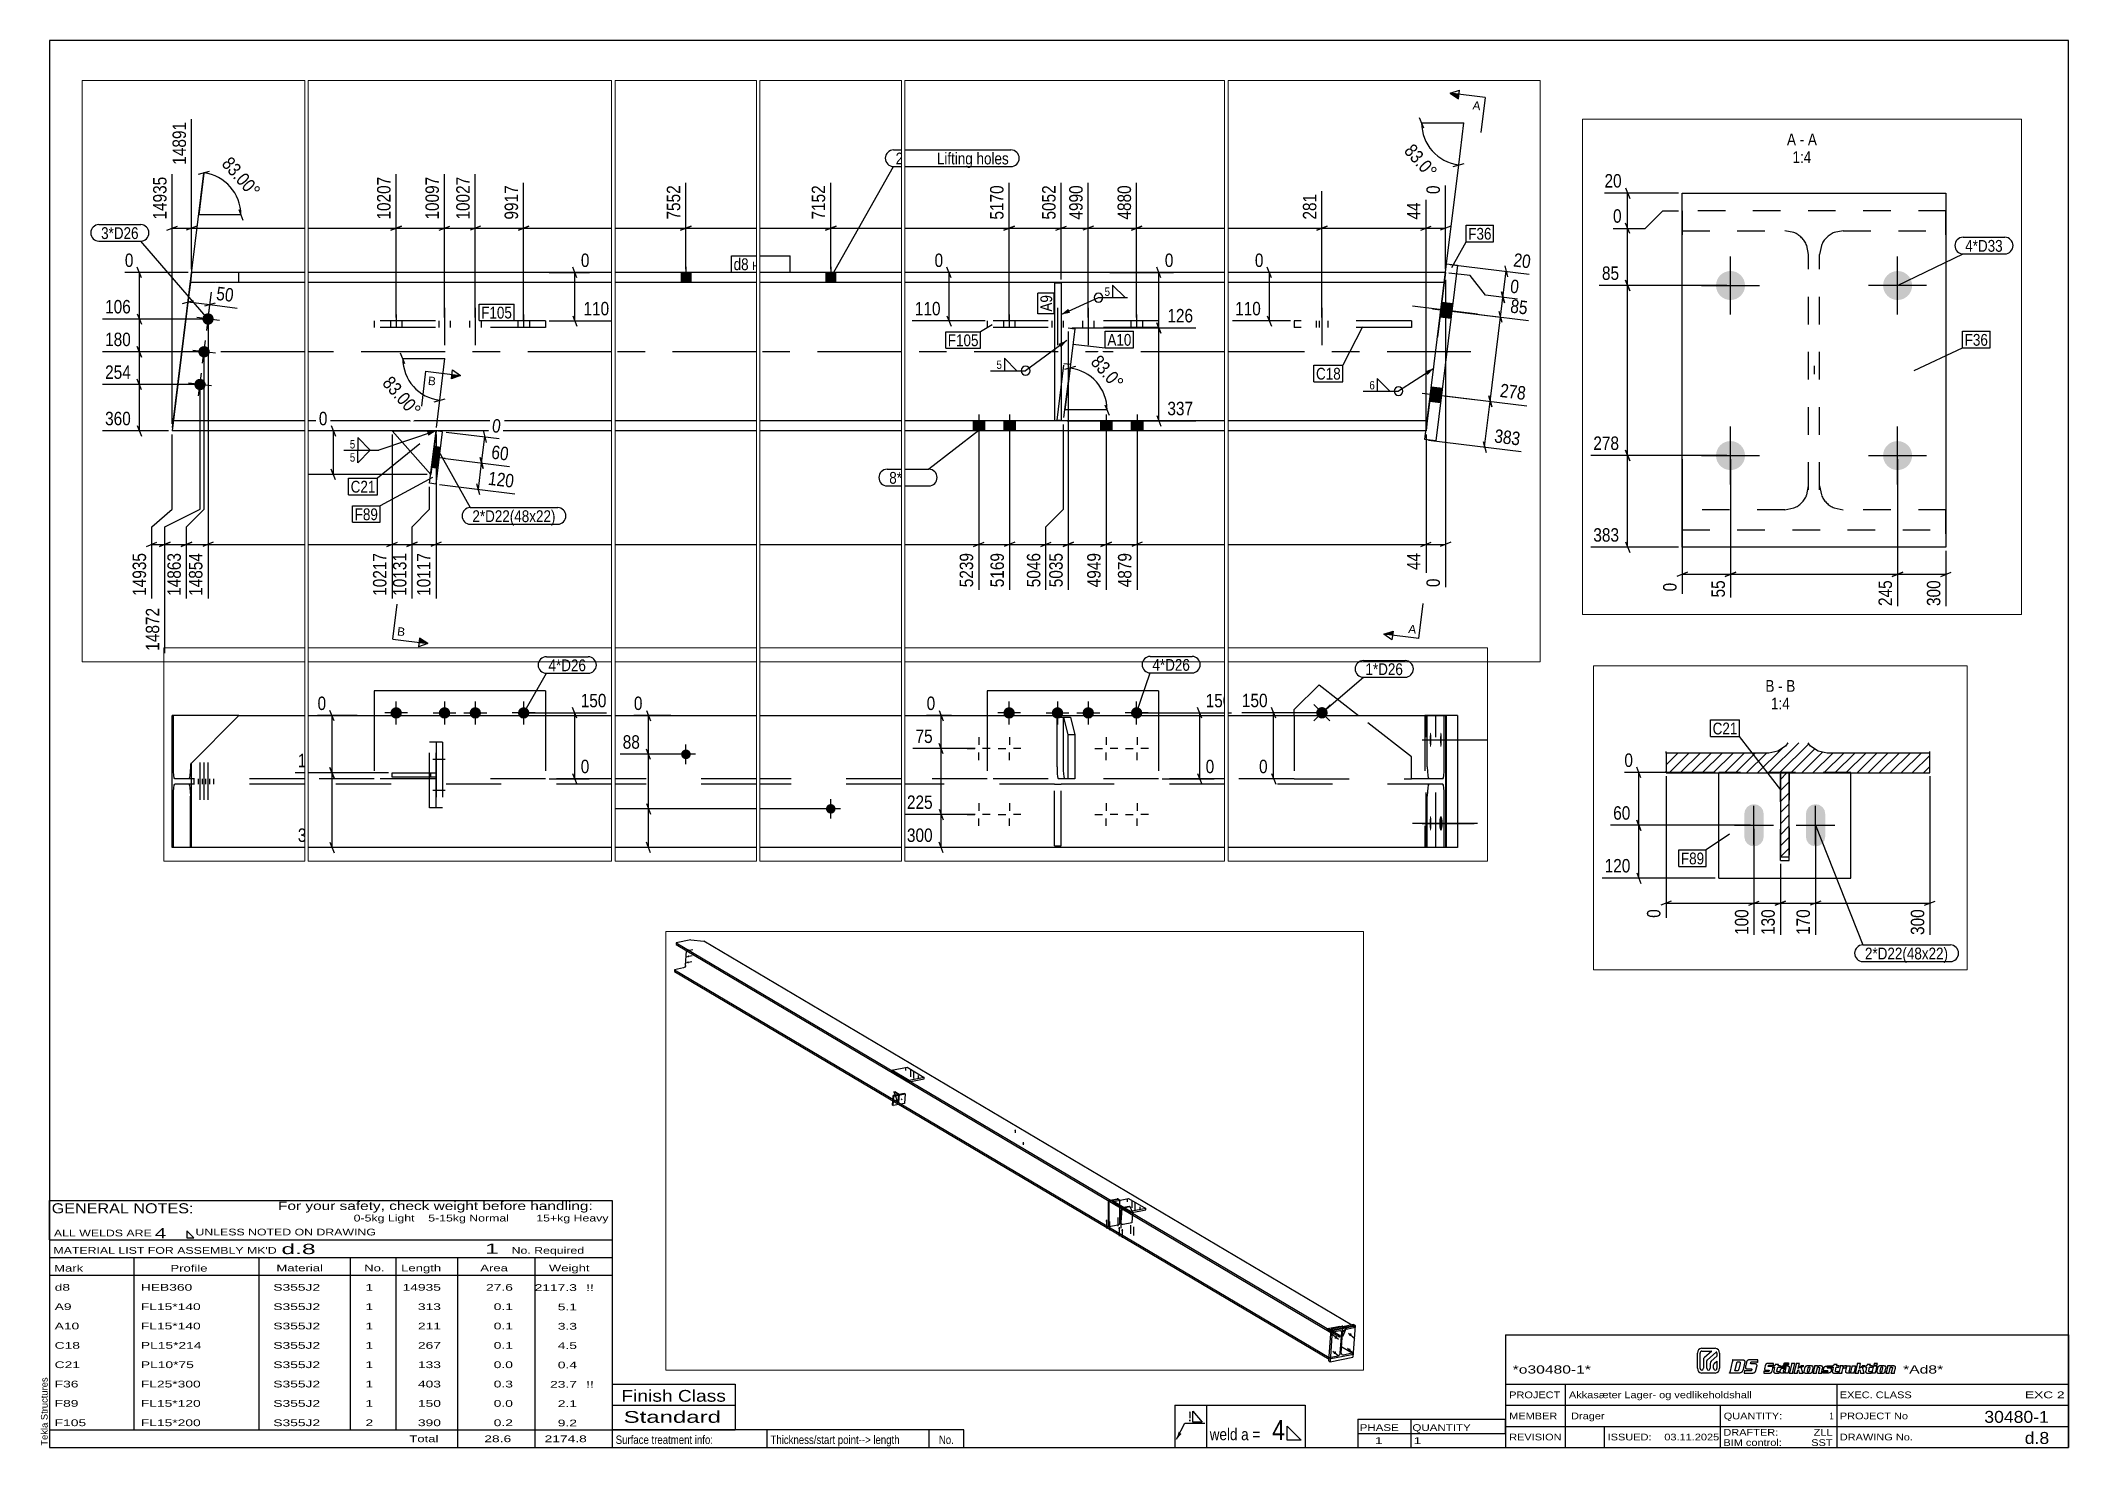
# Paper-space layout 'Layout1' of a CAD drawing. Header units: millimetres. Extents: x 2 to 579, y 5 to 405.
# The model-space entities are those that its viewports show. They can reach past a viewport. Long polylines and large blocks are cut down to what shows.
import ezdxf

# ---------------------------------------------------------------- set-up
doc = ezdxf.new("R2010")
doc.units = ezdxf.units.MM
doc.linetypes.add('DXK_LINE_DOT2', pattern=[3.9198, 1.9599, -1.9599])
doc.linetypes.add('DXK_LINE_DOT3', pattern=[5.9187, 2.979, -0.9799, 0.9799, -0.9799])
for name, color, linetype in [('GRAPHICAL_OBJECTS', 7, 'Continuous'), ('MÅLSÆTNING', 7, 'Continuous'), ('STÅL', 7, 'Continuous'), ('TEKST', 7, 'Continuous')]:
    doc.layers.add(name, color=color, linetype=linetype)
doc.layers.add('Viewport layer', color=7, linetype='Continuous', plot=False)
doc.styles.add('Arial', font='ARIAL.TTF', dxfattribs={"height": 0.2})
doc.styles.add('Arial Narrow', font='ARIALN.TTF', dxfattribs={"height": 0.2})
doc.styles.add('Arial Narrow Bold', font='ARIALNB.TTF', dxfattribs={"height": 0.2})
doc.styles.add('Arial Rounded MT Bold', font='ARLRDBD.TTF', dxfattribs={"height": 0.2})
doc.styles.add('IDAutomationHC39M', font='IDAUTOMATIONHC39M.TTF', dxfattribs={"height": 0.2})

psp = doc.layouts.get("Layout1")

# ---------------------------------------------------------------- texts
at = {"layer": 'GRAPHICAL_OBJECTS', "color": 7, "linetype": 'Continuous'}
for s, height, style, width, p in [('For your safety, check weight before handling:  ', 2.3861, 'Arial Narrow', 1.6, (70, 72.5)), ('0-5kg Light    5-15kg Normal        15+kg Heavy', 1.9089, 'Arial Narrow', 1.6, (91.5, 69.25)), ('4', 2.86, 'Arial Narrow', 1.794707, (35, 64.5)), ('d8', 1.909, 'Arial Narrow', 1.794707, (6.5, 49.56)), ('HEB360', 1.909, 'Arial Narrow', 1.794707, (31, 49.56)), ('S355J2', 1.909, 'Arial Narrow', 1.794707, (68.66, 49.56)), ('1', 1.91, 'Arial Narrow', 1.794707, (94.86, 49.56)), ('14935', 1.909, 'Arial Narrow', 1.794707, (105.4, 49.56)), ('27.6', 1.909, 'Arial Narrow', 1.794707, (129.13, 49.56)), ('2117.3', 1.909, 'Arial Narrow', 1.794707, (142.96, 49.5)), ('!!', 1.909, 'Arial Narrow', 1.794707, (157.6, 49.5)), ('A9', 1.909, 'Arial Narrow', 1.794707, (6.5, 44.06)), ('A10', 1.909, 'Arial Narrow', 1.794707, (6.5, 38.56)), ('FL15*140', 1.909, 'Arial Narrow', 1.794707, (31, 44.06)), ('FL15*140', 1.909, 'Arial Narrow', 1.794707, (31, 38.56)), ('S355J2', 1.909, 'Arial Narrow', 1.794707, (68.66, 44.06)), ('S355J2', 1.909, 'Arial Narrow', 1.794707, (68.66, 38.56)), ('1', 1.91, 'Arial Narrow', 1.794707, (94.86, 44.06)), ('1', 1.91, 'Arial Narrow', 1.794707, (94.86, 38.56)), ('313', 1.909, 'Arial Narrow', 1.794707, (109.77, 44.06)), ('211', 1.909, 'Arial Narrow', 1.794707, (109.77, 38.56)), ('0.1', 1.909, 'Arial Narrow', 1.794707, (131.32, 44.06)), ('0.1', 1.909, 'Arial Narrow', 1.794707, (131.32, 38.56)), ('5.1', 1.909, 'Arial Narrow', 1.794707, (149.53, 44)), ('3.3', 1.909, 'Arial Narrow', 1.794707, (149.53, 38.5)), ('C18', 1.909, 'Arial Narrow', 1.794707, (6.5, 33.06)), ('PL15*214', 1.909, 'Arial Narrow', 1.794707, (31, 33.06)), ('S355J2', 1.909, 'Arial Narrow', 1.794707, (68.66, 33.06)), ('1', 1.91, 'Arial Narrow', 1.794707, (94.86, 33.06)), ('267', 1.909, 'Arial Narrow', 1.794707, (109.77, 33.06)), ('0.1', 1.909, 'Arial Narrow', 1.794707, (131.32, 33.06)), ('4.5', 1.909, 'Arial Narrow', 1.794707, (149.53, 33)), ('C21', 1.909, 'Arial Narrow', 1.794707, (6.5, 27.56)), ('PL10*75', 1.909, 'Arial Narrow', 1.794707, (31, 27.56)), ('S355J2', 1.909, 'Arial Narrow', 1.794707, (68.66, 27.56)), ('1', 1.91, 'Arial Narrow', 1.794707, (94.86, 27.56)), ('133', 1.909, 'Arial Narrow', 1.794707, (109.77, 27.56)), ('0.0', 1.909, 'Arial Narrow', 1.794707, (131.32, 27.56)), ('0.4', 1.909, 'Arial Narrow', 1.794707, (149.53, 27.5)), ('F36', 1.909, 'Arial Narrow', 1.794707, (6.5, 22.06)), ('FL25*300', 1.909, 'Arial Narrow', 1.794707, (31, 22.06)), ('S355J2', 1.909, 'Arial Narrow', 1.794707, (68.66, 22.06)), ('1', 1.91, 'Arial Narrow', 1.794707, (94.86, 22.06)), ('403', 1.909, 'Arial Narrow', 1.794707, (109.77, 22.06)), ('0.3', 1.909, 'Arial Narrow', 1.794707, (131.32, 22.06)), ('23.7', 1.909, 'Arial Narrow', 1.794707, (147.34, 22)), ('!!', 1.909, 'Arial Narrow', 1.794707, (157.6, 22)), ('*o30480-1*', 2.333, 'IDAutomationHC39M', 1.425378, (421, 26)), ('*Ad8*', 2.333, 'IDAutomationHC39M', 1.425378, (532, 26.01)), ('F89', 1.909, 'Arial Narrow', 1.794707, (6.5, 16.56)), ('FL15*120', 1.909, 'Arial Narrow', 1.794707, (31, 16.56)), ('S355J2', 1.909, 'Arial Narrow', 1.794707, (68.66, 16.56)), ('1', 1.91, 'Arial Narrow', 1.794707, (94.86, 16.56)), ('150', 1.909, 'Arial Narrow', 1.794707, (109.77, 16.56)), ('0.0', 1.909, 'Arial Narrow', 1.794707, (131.32, 16.56)), ('2.1', 1.909, 'Arial Narrow', 1.794707, (149.53, 16.5)), ('Finish Class', 3.3405, 'Arial Narrow', 1.425378, (167.62, 18)), ('PROJECT', 1.909, 'Arial Narrow', 1.425378, (420, 19)), ('Akkasæter Lager- og vedlikeholdshall', 1.9089, 'Arial Narrow', 1.425378, (437, 19)), ('EXEC. CLASS', 1.9089, 'Arial Narrow', 1.425378, (514, 19)), ('EXC 2', 1.909, 'Arial Narrow', 1.780292, (566.64, 19)), ('F105', 1.909, 'Arial Narrow', 1.794707, (6.5, 11.06)), ('FL15*200', 1.909, 'Arial Narrow', 1.794707, (31, 11.06)), ('S355J2', 1.909, 'Arial Narrow', 1.794707, (68.66, 11.06)), ('2', 1.91, 'Arial Narrow', 1.794707, (94.86, 11.06)), ('390', 1.909, 'Arial Narrow', 1.794707, (109.77, 11.06)), ('0.2', 1.909, 'Arial Narrow', 1.794707, (131.32, 11.06)), ('9.2', 1.909, 'Arial Narrow', 1.794707, (149.53, 11)), ('Standard', 3.34, 'Arial Narrow', 1.780292, (168.26, 12)), ('MEMBER', 1.909, 'Arial Narrow', 1.425378, (420, 13)), ('Drager', 1.909, 'Arial Narrow', 1.42538, (437.61, 13)), ('QUANTITY:', 1.909, 'Arial Narrow', 1.425378, (481, 13)), ('PROJECT No', 1.909, 'Arial Narrow', 1.425378, (514, 13)), ('30480-1', 3.397, 'Arial Rounded MT Bold', 1.1, (555.09, 12)), ('Total', 1.909, 'Arial Narrow', 1.7, (107.33, 6.5)), ('28.6', 1.909, 'Arial Narrow', 1.794707, (128.64, 6.5)), ('2174.8', 1.909, 'Arial Narrow', 1.794707, (145.77, 6.5)), ('1', 1.91, 'Arial Narrow', 1.794707, (381.82, 6)), ('1', 1.91, 'Arial Narrow', 1.794707, (392.86, 6)), ('REVISION', 1.909, 'Arial Narrow', 1.425378, (420, 7)), ('ISSUED:', 1.909, 'Arial Narrow', 1.425378, (448, 7)), ('03.11.2025', 1.909, 'Arial Narrow', 1.425378, (464.11, 7)), ('DRAFTER:', 1.909, 'Arial Narrow', 1.425378, (480.91, 8.35)), ('BIM control:', 1.9089, 'Arial Narrow', 1.425378, (480.9, 5.44)), ('SST', 1.909, 'Arial Narrow', 1.425378, (505.88, 5.43)), ('ZLL', 1.909, 'Arial Narrow', 1.425378, (506.58, 8.35)), ('DRAWING No.', 1.9089, 'Arial Narrow', 1.425378, (514, 7)), ('d.8', 3.397, 'Arial Rounded MT Bold', 1.1, (566.58, 6))]:
    psp.add_text(s, height=height, dxfattribs=dict(at, style=style, width=width)).set_placement(p)
at = {"layer": 'GRAPHICAL_OBJECTS', "color": 7}
for s, height, style, width, p in [('GENERAL NOTES:', 2.8633, 'Arial Narrow', 1.4, (5.65, 71.56)), ('ALL WELDS ARE', 1.9089, 'Arial Narrow', 1.6, (6.29, 65)), ('UNLESS NOTED ON DRAWING', 1.9089, 'Arial Narrow', 1.6, (46.52, 65.28)), ("MATERIAL LIST FOR ASSEMBLY MK'D", 1.9089, 'Arial Narrow', 1.6, (6.15, 60.06)), ('d.8', 2.912, 'Arial Rounded MT Bold', 1.794707, (70.97, 59.97)), ('1', 2.91, 'Arial Rounded MT Bold', 1.794707, (128.86, 60.06)), ('No. Required', 1.9089, 'Arial Narrow', 1.6, (136.41, 60.06)), ('Mark', 1.909, 'Arial Narrow', 1.7, (6.34, 55)), ('Profile', 1.909, 'Arial Narrow', 1.7, (39.41, 55)), ('Material', 1.909, 'Arial Narrow', 1.7, (69.54, 55.06)), ('No.', 1.909, 'Arial Narrow', 1.7, (94.5, 55.06)), ('Length', 1.909, 'Arial Narrow', 1.7, (105, 55.06)), ('Area', 1.909, 'Arial Narrow', 1.7, (127.5, 55.06)), ('Weight', 1.909, 'Arial Narrow', 1.7, (147, 55.06)), ('PHASE', 1.909, 'Arial Narrow', 1.5, (377.5, 9.69)), ('QUANTITY', 1.909, 'Arial Narrow', 1.5, (392.5, 9.69))]:
    psp.add_text(s, height=height, dxfattribs=dict(at, style=style, width=width)).set_placement(p)
at = {"layer": 'GRAPHICAL_OBJECTS', "color": 174, "linetype": 'Continuous', "style": 'Arial'}
psp.add_text('Tekla Structures', height=1.9102, rotation=90, dxfattribs=at).set_placement((4.5, 5.5))
at = {"layer": 'GRAPHICAL_OBJECTS', "color": 2, "linetype": 'Continuous', "style": 'Arial Narrow Bold', "width": 0.99921}
psp.add_text('!', height=2.73, dxfattribs=at).set_placement((328.73, 12.42))
at = {"layer": 'GRAPHICAL_OBJECTS', "color": 7, "linetype": 'Continuous', "style": 'Arial Narrow'}
for s, height, p in [('4', 5.73, (352.61, 7.11)), ('1', 1.91, (511.03, 13)), ('Surface treatment info:', 2.3861, (166, 6)), ('Thickness/start point--> length', 2.3861, (210, 6)), ('weld a =', 3.34, (334.88, 7.06))]:
    psp.add_text(s, height=height, dxfattribs=at).set_placement(p)
at = {"layer": 'GRAPHICAL_OBJECTS', "color": 7, "style": 'Arial Narrow'}
psp.add_text('No.', height=2.386, dxfattribs=at).set_placement((257.87, 6))

msp = doc.modelspace()

# ---------------------------------------------------------------- hatches: boundary and pattern name
at = {"layer": 'STÅL', "linetype": 'Continuous'}
for points in [[(13699.7, 4775.5), (13700.1, 4772.8), (13700.2, 4770.2), (13700.1, 4767.8), (13699.6, 4765.6), (13698.9, 4763.9), (13698, 4762.6), (13696.9, 4761.8), (13695.6, 4761.5), (13694.3, 4761.8), (13692.9, 4762.7), (13691.6, 4764.1), (13690.4, 4765.9), (13689.3, 4768.1), (13688.4, 4770.5), (13687.7, 4773.2), (13687.4, 4775.8), (13687.2, 4778.4), (13687.4, 4780.9), (13687.9, 4783), (13688.6, 4784.8), (13689.5, 4786.1), (13690.6, 4786.9), (13691.9, 4787.1), (13693.2, 4786.8), (13694.6, 4786), (13695.9, 4784.6), (13697.1, 4782.8), (13698.2, 4780.6), (13699.1, 4778.1)], [(13695.2, 4708.3), (13695.6, 4705.6), (13695.7, 4703), (13695.5, 4700.6), (13695, 4698.4), (13694.3, 4696.6), (13693.4, 4695.3), (13692.3, 4694.5), (13691, 4694.3), (13689.7, 4694.6), (13688.4, 4695.5), (13687, 4696.8), (13685.8, 4698.6), (13684.7, 4700.8), (13683.8, 4703.3), (13683.2, 4705.9), (13682.8, 4708.6), (13682.7, 4711.2), (13682.8, 4713.6), (13683.3, 4715.8), (13684, 4717.5), (13684.9, 4718.9), (13686, 4719.6), (13687.3, 4719.9), (13688.6, 4719.6), (13690, 4718.7), (13691.3, 4717.4), (13692.5, 4715.5), (13693.6, 4713.4), (13694.5, 4710.9)], [(13690.6, 4641), (13691, 4638.4), (13691.1, 4635.7), (13690.9, 4633.3), (13690.5, 4631.2), (13689.8, 4629.4), (13688.8, 4628.1), (13687.7, 4627.3), (13686.5, 4627), (13685.1, 4627.3), (13683.8, 4628.2), (13682.5, 4629.6), (13681.2, 4631.4), (13680.1, 4633.6), (13679.3, 4636), (13678.6, 4638.7), (13678.2, 4641.3), (13678.1, 4644), (13678.3, 4646.4), (13678.7, 4648.5), (13679.4, 4650.3), (13680.4, 4651.6), (13681.5, 4652.4), (13682.7, 4652.7), (13684.1, 4652.3), (13685.4, 4651.5), (13686.7, 4650.1), (13688, 4648.3), (13689, 4646.1), (13689.9, 4643.7)], [(17403.7, 2718.7), (17401.4, 2718.8), (17399.2, 2719), (17397.2, 2719.4), (17395.5, 2719.9), (17394.2, 2720.6), (17393.2, 2721.3), (17392.8, 2722.1), (17392.8, 2722.8), (17393.2, 2723.6), (17394.2, 2724.3), (17395.5, 2725), (17397.2, 2725.5), (17399.2, 2725.9), (17401.4, 2726.1), (17403.7, 2726.2), (17406, 2726.1), (17408.2, 2725.9), (17410.2, 2725.5), (17411.9, 2725), (17413.2, 2724.3), (17414.2, 2723.6), (17414.6, 2722.8), (17414.6, 2722.1), (17414.2, 2721.3), (17413.2, 2720.6), (17411.9, 2719.9), (17410.2, 2719.4), (17408.2, 2719), (17406, 2718.8)], [(17496.3, 2579), (17494, 2579.1), (17491.8, 2579.3), (17489.8, 2579.7), (17488.1, 2580.2), (17486.8, 2580.9), (17485.8, 2581.6), (17485.4, 2582.4), (17485.4, 2583.2), (17485.8, 2583.9), (17486.8, 2584.6), (17488.1, 2585.3), (17489.8, 2585.8), (17491.8, 2586.2), (17494, 2586.4), (17496.3, 2586.5), (17498.6, 2586.4), (17500.8, 2586.2), (17502.8, 2585.8), (17504.5, 2585.3), (17505.8, 2584.6), (17506.8, 2583.9), (17507.3, 2583.2), (17507.3, 2582.4), (17506.8, 2581.6), (17505.8, 2580.9), (17504.5, 2580.2), (17502.8, 2579.7), (17500.8, 2579.3), (17498.6, 2579.1)], [(18441.5, 1692.4), (18438.8, 1692.5), (18436.2, 1692.7), (18433.8, 1693.2), (18431.8, 1693.8), (18430.2, 1694.6), (18429.1, 1695.4), (18428.6, 1696.3), (18428.6, 1697.3), (18429.1, 1698.2), (18430.2, 1699), (18431.8, 1699.8), (18433.8, 1700.4), (18436.2, 1700.9), (18438.8, 1701.2), (18441.5, 1701.3), (18444.2, 1701.2), (18446.8, 1700.9), (18449.1, 1700.4), (18451.1, 1699.8), (18452.7, 1699), (18453.8, 1698.2), (18454.4, 1697.3), (18454.4, 1696.3), (18453.8, 1695.4), (18452.7, 1694.6), (18451.1, 1693.8), (18449.1, 1693.2), (18446.8, 1692.7), (18444.2, 1692.5)], [(18586.5, 1606.5), (18583.8, 1606.6), (18581.2, 1606.8), (18578.8, 1607.3), (18576.8, 1607.9), (18575.2, 1608.7), (18574.1, 1609.5), (18573.6, 1610.4), (18573.6, 1611.4), (18574.1, 1612.3), (18575.2, 1613.1), (18576.8, 1613.9), (18578.8, 1614.5), (18581.2, 1615), (18583.8, 1615.3), (18586.5, 1615.4), (18589.2, 1615.3), (18591.8, 1615), (18594.1, 1614.5), (18596.1, 1613.9), (18597.7, 1613.1), (18598.8, 1612.3), (18599.4, 1611.4), (18599.4, 1610.4), (18598.8, 1609.5), (18597.7, 1608.7), (18596.1, 1607.9), (18594.1, 1607.3), (18591.8, 1606.8), (18589.2, 1606.6)], [(18621.5, 1585.7), (18618.8, 1585.8), (18616.2, 1586.1), (18613.8, 1586.6), (18611.8, 1587.2), (18610.2, 1588), (18609.1, 1588.8), (18608.6, 1589.7), (18608.6, 1590.6), (18609.1, 1591.6), (18610.2, 1592.4), (18611.8, 1593.2), (18613.8, 1593.8), (18616.2, 1594.2), (18618.8, 1594.5), (18621.5, 1594.6), (18624.2, 1594.5), (18626.8, 1594.2), (18629.1, 1593.8), (18631.1, 1593.2), (18632.7, 1592.4), (18633.8, 1591.6), (18634.4, 1590.6), (18634.4, 1589.7), (18633.8, 1588.8), (18632.7, 1588), (18631.1, 1587.2), (18629.1, 1586.6), (18626.8, 1586.1), (18624.2, 1585.8)], [(66229, 885), (66207, 885), (66207, 862.5), (66229, 862.5)], [(66629, 885), (66607, 885), (66607, 862.5), (66629, 862.5)], [(73782.4, 781.2), (73786.4, 813.9), (73761.6, 817), (73757.5, 784.2)], [(73782.4, 781.2), (73786.4, 813.9), (73761.6, 817), (73757.5, 784.2)], [(58903.4, 781, -1), (58929.2, 777.8, -1)], [(58894.3, 706.5, -1), (58920.1, 703.4, -1)], [(58885.2, 632.1, -1), (58911, 628.9, -1)], [(73738, 625.1), (73734, 592.3), (73758.8, 589.3), (73762.8, 622)], [(73738, 625.1), (73734, 592.3), (73758.8, 589.3), (73762.8, 622)], [(68543.9, 547.5), (68517.9, 547.5), (68517.9, 525), (68543.9, 525)], [(68543.9, 547.5), (68517.9, 547.5), (68517.9, 525), (68543.9, 525)], [(68613.9, 547.5), (68587.9, 547.5), (68587.9, 525), (68613.9, 525)], [(68613.9, 547.5), (68587.9, 547.5), (68587.9, 525), (68613.9, 525)], [(68833.9, 547.5), (68807.9, 547.5), (68807.9, 525), (68833.9, 525)], [(68833.9, 547.5), (68807.9, 547.5), (68807.9, 525), (68833.9, 525)], [(68903.9, 547.5), (68877.9, 547.5), (68877.9, 525), (68903.9, 525)], [(68903.9, 547.5), (68877.9, 547.5), (68877.9, 525), (68903.9, 525)], [(63648.7, 489.2), (63642.9, 441.6), (63657.8, 439.8), (63663.6, 487.4)], [(63648.7, 489.2), (63642.9, 441.6), (63657.8, 439.8), (63663.6, 487.4)], [(21205.7, 412.8), (21208.1, 415.3), (21210.8, 417.3), (21213.7, 418.8), (21216.7, 419.7), (21219.6, 419.9), (21222.4, 419.4), (21224.8, 418.3), (21226.9, 416.6), (21228.4, 414.4), (21229.4, 411.8), (21229.8, 408.9), (21229.5, 405.8), (21228.6, 402.7), (21227.2, 399.6), (21225.2, 396.8), (21222.8, 394.3), (21220.1, 392.3), (21217.2, 390.8), (21214.2, 390), (21211.2, 389.8), (21208.5, 390.2), (21206, 391.3), (21204, 393), (21202.5, 395.2), (21201.5, 397.8), (21201.1, 400.7), (21201.4, 403.8), (21202.3, 407), (21203.7, 410)], [(168.5, 390.6, -1), (168.5, 357.6, -1)], [(358.5, 357.6, -1), (358.5, 390.6, -1)], [(21041.1, 380.4), (21043.5, 382.8), (21046.2, 384.8), (21049.2, 386.3), (21052.2, 387.2), (21055.1, 387.4), (21057.9, 386.9), (21060.3, 385.8), (21062.3, 384.2), (21063.9, 382), (21064.9, 379.3), (21065.2, 376.4), (21065, 373.3), (21064.1, 370.2), (21062.6, 367.1), (21060.7, 364.3), (21058.3, 361.8), (21055.5, 359.8), (21052.6, 358.3), (21049.6, 357.5), (21046.7, 357.3), (21043.9, 357.7), (21041.5, 358.8), (21039.4, 360.5), (21037.9, 362.7), (21036.9, 365.3), (21036.6, 368.2), (21036.8, 371.3), (21037.7, 374.5), (21039.2, 377.5)], [(39959.1, 337.4, -1), (39985.1, 337.4, -1)], [(40095.1, 337.4, -1), (40069.1, 337.4, -1)], [(40165.1, 337.4, -1), (40139.1, 337.4, -1)], [(40249.1, 337.4, -1), (40275.1, 337.4, -1)], [(44996.7, 337.4, -1), (45022.7, 337.4, -1)], [(45132.7, 337.4, -1), (45106.7, 337.4, -1)], [(45202.7, 337.4, -1), (45176.7, 337.4, -1)], [(45286.7, 337.4, -1), (45312.7, 337.4, -1)], [(49908, 346.8, -1), (49889.4, 328.5, -1)], [(50147.7, 276.2), (50147.6, 272.8), (50147.5, 269.5), (50147.3, 266.5), (50147, 263.9), (50146.7, 261.9), (50146.3, 260.5), (50145.9, 259.8), (50145.5, 259.8), (50145.1, 260.5), (50144.7, 261.9), (50144.3, 263.9), (50144, 266.5), (50143.8, 269.5), (50143.7, 272.8), (50143.7, 276.2), (50143.7, 279.6), (50143.8, 282.9), (50144, 285.9), (50144.3, 288.5), (50144.7, 290.5), (50145.1, 291.9), (50145.5, 292.6), (50145.9, 292.6), (50146.3, 291.9), (50146.7, 290.5), (50147, 288.5), (50147.3, 285.9), (50147.5, 282.9), (50147.6, 279.6)], [(50171.2, 276.2), (50171.2, 272.8), (50171.1, 269.5), (50170.9, 266.5), (50170.6, 263.9), (50170.2, 261.9), (50169.9, 260.5), (50169.4, 259.8), (50169, 259.8), (50168.6, 260.5), (50168.2, 261.9), (50167.9, 263.9), (50167.6, 266.5), (50167.4, 269.5), (50167.3, 272.8), (50167.2, 276.2), (50167.3, 279.6), (50167.4, 282.9), (50167.6, 285.9), (50167.9, 288.5), (50168.2, 290.5), (50168.6, 291.9), (50169, 292.6), (50169.4, 292.6), (50169.9, 291.9), (50170.2, 290.5), (50170.6, 288.5), (50170.9, 285.9), (50171.1, 282.9), (50171.2, 279.6)], [(42616.7, 243.2, -1), (42638.7, 243.2, -1)], [(21193.9, 239.5), (21196.3, 242), (21199, 244), (21201.9, 245.4), (21204.9, 246.3), (21207.9, 246.5), (21210.6, 246.1), (21213.1, 245), (21215.1, 243.3), (21216.6, 241.1), (21217.6, 238.5), (21218, 235.6), (21217.7, 232.4), (21216.8, 229.3), (21215.4, 226.2), (21213.4, 223.4), (21211, 221), (21208.3, 218.9), (21205.4, 217.5), (21202.4, 216.6), (21199.5, 216.4), (21196.7, 216.9), (21194.2, 217.9), (21192.2, 219.6), (21190.7, 221.8), (21189.7, 224.4), (21189.3, 227.4), (21189.6, 230.5), (21190.5, 233.6), (21191.9, 236.7)], [(21029.4, 207), (21031.7, 209.5), (21034.5, 211.5), (21037.4, 213), (21040.4, 213.8), (21043.3, 214), (21046.1, 213.6), (21048.5, 212.5), (21050.6, 210.8), (21052.1, 208.6), (21053.1, 206), (21053.4, 203.1), (21053.2, 200), (21052.3, 196.8), (21050.8, 193.8), (21048.9, 190.9), (21046.5, 188.5), (21043.8, 186.4), (21040.8, 185), (21037.9, 184.1), (21034.9, 183.9), (21032.2, 184.4), (21029.7, 185.5), (21027.7, 187.1), (21026.1, 189.3), (21025.2, 192), (21024.8, 194.9), (21025.1, 198), (21025.9, 201.1), (21027.4, 204.2)], [(152, 180.7, -1), (185, 180.7, -1)], [(342, 180.7, -1), (375, 180.7, -1)], [(26976.6, 187.7), (26972.4, 188.5), (26968.2, 187.7), (26964.6, 185.3), (26962.3, 181.7), (26961.4, 177.5), (26961.4, 151.5), (26962.3, 147.3), (26964.6, 143.7), (26968.2, 141.4), (26972.4, 140.5), (26976.6, 141.4), (26980.2, 143.7), (26982.6, 147.3), (26983.4, 151.5), (26983.4, 177.5), (26982.6, 181.7), (26980.2, 185.3)], [(27046.6, 187.7), (27042.4, 188.5), (27038.2, 187.7), (27034.6, 185.3), (27032.3, 181.7), (27031.4, 177.5), (27031.4, 151.5), (27032.3, 147.3), (27034.6, 143.7), (27038.2, 141.4), (27042.4, 140.5), (27046.6, 141.4), (27050.2, 143.7), (27052.6, 147.3), (27053.4, 151.5), (27053.4, 177.5), (27052.6, 181.7), (27050.2, 185.3)], [(43016.7, 119.2, -1), (43038.7, 119.2, -1)], [(50147.7, 86.2), (50147.6, 82.8), (50147.5, 79.5), (50147.3, 76.5), (50147, 73.9), (50146.7, 71.9), (50146.3, 70.5), (50145.9, 69.8), (50145.5, 69.8), (50145.1, 70.5), (50144.7, 71.9), (50144.3, 73.9), (50144, 76.5), (50143.8, 79.5), (50143.7, 82.8), (50143.7, 86.2), (50143.7, 89.6), (50143.8, 92.9), (50144, 95.9), (50144.3, 98.5), (50144.7, 100.5), (50145.1, 101.9), (50145.5, 102.6), (50145.9, 102.6), (50146.3, 101.9), (50146.7, 100.5), (50147, 98.5), (50147.3, 95.9), (50147.5, 92.9), (50147.6, 89.6)], [(50173.3, 86.2), (50173.2, 82.8), (50172.9, 79.5), (50172.5, 76.5), (50171.9, 73.9), (50171.2, 71.9), (50170.5, 70.5), (50169.7, 69.8), (50168.8, 69.8), (50168, 70.5), (50167.2, 71.9), (50166.5, 73.9), (50166, 76.5), (50165.6, 79.5), (50165.3, 82.8), (50165.2, 86.2), (50165.3, 89.6), (50165.6, 92.9), (50166, 95.9), (50166.5, 98.5), (50167.2, 100.5), (50168, 101.9), (50168.8, 102.6), (50169.7, 102.6), (50170.5, 101.9), (50171.2, 100.5), (50171.9, 98.5), (50172.5, 95.9), (50172.9, 92.9), (50173.2, 89.6)]]:
    msp.add_hatch(color=96, dxfattribs=at).paths.add_polyline_path(points)
h = msp.add_hatch(dxfattribs=at)
h.set_pattern_fill('', scale=2.8, style=0, pattern_type=0)
h.set_pattern_definition([(45, (27010.713, 258.295), (-6.2862, 6.2862), [])])
h.paths.add_polyline_path([(27034.1, 258.3), (27010.7, 258.3), (27008.3, 254.6), (26999.5, 248.7), (26989.2, 246.6), (26872.4, 246.6), (26872.4, 224), (27172.4, 224), (27172.4, 246.6), (27055.7, 246.6), (27045.3, 248.7), (27036.6, 254.6)])
h = msp.add_hatch(dxfattribs=at)
h.set_pattern_fill('', scale=2.8, style=0, pattern_type=0)
h.set_pattern_definition([(45, (27002.418, 128.634), (-6.2862, 6.2862), [])])
h.paths.add_polyline_path([(27002.4, 224), (27002.4, 128.6), (27012.4, 128.6), (27012.4, 224)])
at = {"layer": 'TEKST', "linetype": 'Continuous'}
for color, points in [(30, [(73800.6, 1290.4), (73799.3, 1280.4), (73780.7, 1292.8)]), (3, [(68738.6, 793.6), (68718.4, 789.9), (68734.5, 802.7)]), (3, [(68712, 722.7), (68731.1, 730.5), (68717.9, 714.7)]), (30, [(63687.9, 643.6), (63689.1, 653.6), (63708.9, 651.1)]), (3, [(73723.7, 660.5), (73743.2, 667.2), (73729.1, 652.1)]), (3, [(63632.6, 523.3), (63653.1, 525), (63635.8, 513.8)]), (30, [(73650.7, 69.8), (73649.5, 59.9), (73629.6, 62.3)]), (30, [(63614.2, 43.8), (63615.4, 53.7), (63634.1, 41.3)])]:
    msp.add_hatch(color=color, dxfattribs=at).paths.add_polyline_path(points)

# ---------------------------------------------------------------- linework, layer by layer
at = {"layer": 'MÅLSÆTNING', "color": 7, "linetype": 'Continuous'}
for p, q in [((58878.9, 893), (58878.9, 1233.7)), ((58878.9, 893), (58878.9, 1233.7)), ((73720.5, 1213.3), (73710.9, 1237.3)), ((73715.7, 1225.3), (73811.7, 1225.3)), ((73800, 1130), (73811.7, 1225.3)), ((73770.9, 892.9), (73800, 1130)), ((73787.5, 1126.7), (73812.5, 1133.3)), ((58834.7, 541.1), (58834.7, 1108.9)), ((58835.7, 532.9), (58906.7, 1111.5)), ((58919.2, 1114.8), (58894.2, 1108.2)), ((58906.7, 1111.5), (58895, 1016.3)), ((63562.4, 783), (63562.4, 1108.9)), ((63562.4, 783), (63562.4, 1108.9)), ((63672.4, 783), (63672.4, 1108.9)), ((63672.4, 783), (63672.4, 1108.9)), ((63742.4, 783), (63742.4, 1108.9)), ((63742.4, 783), (63742.4, 1108.9)), ((63852.4, 775.5), (63852.4, 1089.4)), ((63852.4, 775.5), (63852.4, 1089.4)), ((66217.8, 893), (66217.8, 1089.4)), ((66217.8, 893), (66217.8, 1089.4)), ((66618, 893), (66618, 1089.4)), ((66618, 893), (66618, 1089.4)), ((68600, 775.5), (68600, 1089.4)), ((68600, 775.5), (68600, 1089.4)), ((68718.4, 869.5), (68718.4, 1089.4)), ((68780, 783), (68780, 1089.4)), ((68890, 783), (68890, 1089.4)), ((73489, 783), (73489, 1069.9)), ((73489, 783), (73489, 1069.9)), ((73725.7, 533), (73725.7, 1050.4)), ((58991, 1016.3), (58895, 1016.3)), ((58986.2, 1028.3), (58995.8, 1004.3)), ((58822.7, 981.3), (58846.7, 990.9)), ((58834.7, 986.1), (58878.9, 986.1)), ((58890.9, 990.9), (58866.9, 981.3)), ((58890.9, 990.9), (58866.9, 981.3)), ((58878.9, 986.1), (63562.4, 986.1)), ((63574.4, 990.9), (63550.4, 981.3)), ((63550.4, 981.3), (63574.4, 990.9)), ((63562.4, 986.1), (63672.4, 986.1)), ((63660.4, 981.3), (63684.4, 990.9)), ((63672.4, 986.1), (63742.4, 986.1)), ((63754.4, 990.9), (63730.4, 981.3)), ((63754.4, 990.9), (63730.4, 981.3)), ((63742.4, 986.1), (63852.4, 986.1)), ((63864.4, 990.9), (63840.4, 981.3)), ((63840.4, 981.3), (63864.4, 990.9)), ((63852.4, 986.1), (66217.8, 986.1)), ((66229.8, 990.9), (66205.8, 981.3)), ((66205.8, 981.3), (66229.8, 990.9)), ((66217.8, 986.1), (66618, 986.1)), ((66630, 990.9), (66606, 981.3)), ((66606, 981.3), (66630, 990.9)), ((66618, 986.1), (68600, 986.1)), ((68612, 990.9), (68588, 981.3)), ((68588, 981.3), (68612, 990.9)), ((68600, 986.1), (68718.4, 986.1)), ((68706.4, 981.3), (68730.4, 990.9)), ((68718.4, 986.1), (68780, 986.1)), ((68792, 990.9), (68768, 981.3)), ((68780, 986.1), (68890, 986.1)), ((68878, 981.3), (68902, 990.9)), ((68890, 986.1), (73489, 986.1)), ((73501, 990.9), (73477, 981.3)), ((73477, 981.3), (73501, 990.9)), ((73489, 986.1), (73725.7, 986.1)), ((73713.7, 981.3), (73737.7, 990.9)), ((73713.7, 981.3), (73737.7, 990.9)), ((73725.7, 986.1), (73769.9, 986.1)), ((73781.9, 990.9), (73757.9, 981.3)), ((58870.9, 885), (58727.1, 885)), ((58765, 873), (58755.4, 897)), ((58760.2, 779.4), (58760.2, 885)), ((63910.2, 885), (64002, 885)), ((63973.7, 873), (63964.1, 897)), ((63968.9, 775), (63968.9, 885)), ((68545.4, 885), (68430.4, 885)), ((68468.3, 873), (68458.7, 897)), ((68463.5, 775), (68463.5, 885)), ((68828.9, 885), (68973.6, 885)), ((68945.3, 873), (68935.7, 897)), ((68940.5, 759), (68940.5, 885)), ((73392.7, 885), (73336.4, 885)), ((73374.3, 873), (73364.7, 897)), ((73369.5, 775), (73369.5, 885)), ((73826.2, 878.1), (73777.9, 884)), ((73826.2, 878.1), (73777.9, 884)), ((73861, 833.5), (73826.2, 878.1)), ((73861, 833.5), (73826.2, 878.1)), ((73769.9, 868.8), (73769.9, 169.7)), ((58867.7, 793.4), (58874.2, 846.4)), ((58917.3, 787.3), (58923.8, 840.3)), ((73933.6, 824.6), (73861, 833.5)), ((73897.4, 841.1), (73904, 816.1)), ((58858.2, 814.9), (58883.2, 821.5)), ((58870.7, 818.2), (58920.4, 812.1)), ((58932.8, 815.4), (58907.9, 808.8)), ((73895.2, 783.9), (73900.7, 828.6)), ((58755.4, 791.4), (58765, 767.4)), ((63964.1, 787), (63973.7, 763)), ((68458.7, 787), (68468.3, 763)), ((73364.7, 787), (73374.3, 763)), ((73760.1, 800.5), (73959, 776.1)), ((73760.1, 800.5), (73959, 776.1)), ((73898.5, 771.4), (73891.9, 796.4)), ((73898.5, 771.4), (73891.9, 796.4)), ((58908.3, 779.4), (58676.4, 779.4)), ((58908.3, 779.4), (58676.4, 779.4)), ((58760.2, 705), (58760.2, 779.4)), ((58916.3, 771.4), (58916.3, 144)), ((63910.2, 775), (64052.7, 775)), ((68545.4, 775), (68379.7, 775)), ((68945.3, 747), (68935.7, 771)), ((73417.5, 775), (73285.7, 775)), ((73871.6, 592), (73895.2, 783.9)), ((68734.6, 751), (68734.6, 163.5)), ((68734.6, 751), (68734.6, 163.5)), ((68742.6, 759), (69024.3, 759)), ((68940.5, 547.8), (68940.5, 759)), ((58899.2, 705), (58676.4, 705)), ((58760.2, 630.5), (58760.2, 705)), ((58907.2, 346.8), (58907.2, 697)), ((58907.2, 346.8), (58907.2, 697)), ((63582.2, 677.8), (63572.6, 701.8)), ((63577.4, 689.8), (63673.4, 689.8)), ((63661.7, 594.5), (63673.4, 689.8)), ((68751, 671.2), (68726, 664.6)), ((68724.7, 555.7), (68738.5, 667.9)), ((68738.5, 667.9), (68726.8, 572.6)), ((58890.1, 630.5), (58676.4, 630.5)), ((58765, 618.5), (58755.4, 642.5)), ((58760.2, 525), (58760.2, 630.5)), ((58898.1, 346.8), (58898.1, 622.5)), ((58898.1, 346.8), (58898.1, 622.5)), ((73768.7, 604.7), (73954.8, 581.8)), ((73768.7, 604.7), (73954.8, 581.8)), ((73868.3, 604.5), (73875, 579.5)), ((73875, 579.5), (73868.3, 604.5)), ((63649.2, 591.2), (63674.2, 597.8)), ((63654.1, 532.9), (63661.7, 594.5)), ((68818, 584.6), (68827.6, 560.6)), ((73858.9, 488.5), (73871.6, 592)), ((68822.8, 572.6), (68726.8, 572.6)), ((68935.7, 559.8), (68945.3, 535.8)), ((58755.4, 537), (58765, 513)), ((63414.9, 537), (63424.5, 513)), ((68723.8, 346.8), (68723.8, 539.8)), ((68723.8, 346.8), (68723.8, 539.8)), ((68731.8, 547.8), (69024.3, 547.8)), ((58826.7, 525), (58676.4, 525)), ((58834.7, 346.8), (58834.7, 517)), ((63545.1, 525), (63386.6, 525)), ((63419.7, 425.7), (63419.7, 525)), ((63553.1, 517), (63553.1, 144)), ((63653.1, 517), (63653.1, 144)), ((63653.1, 517), (63653.1, 144)), ((63676, 522.2), (63796.9, 507.3)), ((63756.8, 451.8), (63764.1, 511.3)), ((63760.8, 523.8), (63767.4, 498.8)), ((73725.7, 517), (73725.7, 202.5)), ((49.1, 485.1), (53.9, 473.1)), ((68530.9, 497), (68530.9, 163.5)), ((68530.9, 497), (68530.9, 163.5)), ((68600.9, 497), (68600.9, 163.5)), ((68600.9, 497), (68600.9, 163.5)), ((68820.9, 497), (68820.9, 163.5)), ((68820.9, 497), (68820.9, 163.5)), ((68890.9, 497), (68890.9, 163.5)), ((68890.9, 497), (68890.9, 163.5)), ((73731.2, 504.1), (73942.1, 478.2)), ((73855.6, 500.9), (73862.2, 476)), ((109.5, 479.1), (25.2, 479.1)), ((51.5, 439.1), (51.5, 479.1)), ((63668.6, 462.6), (63820.5, 443.9)), ((63668.6, 462.6), (63820.5, 443.9)), ((63760.1, 439.3), (63753.5, 464.3)), ((63753.5, 464.3), (63760.1, 439.3)), ((34.9, 439.1), (71.5, 439.1)), ((34.9, 439.1), (71.5, 439.1)), ((53.9, 433.1), (49.1, 445.1)), ((53.9, 433.1), (49.1, 445.1)), ((51.5, 374.1), (51.5, 439.1)), ((71.5, 439.1), (91.5, 459.1)), ((71.5, 439.1), (91.5, 459.1)), ((91.5, 459.1), (109.5, 459.1)), ((91.5, 459.1), (109.5, 459.1)), ((63749.5, 392.2), (63756.8, 451.8)), ((63632.9, 425.7), (59137.2, 425.7)), ((63424.5, 413.7), (63414.9, 437.7)), ((63638.5, 346.8), (63638.5, 397.9)), ((63638.5, 346.8), (63638.5, 397.9)), ((63661.3, 403.1), (63832.6, 382)), ((63752.8, 379.7), (63746.2, 404.7)), ((164.5, 374.1), (19.3, 374.1)), ((164.5, 374.1), (19.3, 374.1)), ((49.1, 380.1), (53.9, 368.1)), ((53.9, 368.1), (49.1, 380.1)), ((51.5, 180.7), (51.5, 374.1)), ((40383.1, 325.4), (40373.5, 349.4)), ((45447.9, 325.4), (45438.3, 349.4)), ((49793.5, 325.7), (49783.9, 349.7)), ((58788.1, 306.8), (58834.7, 346.8)), ((58818.1, 306.8), (58898.1, 346.8)), ((58818.1, 306.8), (58898.1, 346.8)), ((58867.2, 306.8), (58907.2, 346.8)), ((58867.2, 306.8), (58907.2, 346.8)), ((63598.5, 306.8), (63638.5, 346.8)), ((63598.5, 306.8), (63638.5, 346.8)), ((68683.8, 306.8), (68723.8, 346.8)), ((68683.8, 306.8), (68723.8, 346.8)), ((39883.2, 331.2), (39793.3, 331.2)), ((39831.2, 319.2), (39821.6, 343.2)), ((39826.4, 201.2), (39826.4, 331.2)), ((40270.1, 337.4), (40450.4, 337.4)), ((40378.3, 187.5), (40378.3, 337.4)), ((42593.7, 331.2), (42509.4, 331.2)), ((42537.7, 343.2), (42547.3, 319.2)), ((42542.5, 243.2), (42542.5, 331.2)), ((44878.7, 331.2), (44822.1, 331.2)), ((44850.4, 343.2), (44860, 319.2)), ((44855.2, 256.2), (44855.2, 331.2)), ((45307.7, 337.4), (49692.6, 337.4)), ((45443.1, 187.5), (45443.1, 337.4)), ((49890.7, 337.7), (49716.6, 337.7)), ((49788.7, 187.5), (49788.7, 337.7)), ((58788.1, 144), (58788.1, 306.8)), ((58818.1, 19.2), (58818.1, 306.8)), ((58867.2, 144), (58867.2, 306.8)), ((63598.5, 144), (63598.5, 306.8)), ((68683.8, 163.5), (68683.8, 306.8)), ((42547.3, 231.2), (42537.7, 255.2)), ((42547.3, 231.2), (42537.7, 255.2)), ((44932.6, 256.2), (44790.9, 256.2)), ((44860, 244.2), (44850.4, 268.2)), ((44855.2, 106.2), (44855.2, 256.2)), ((58776.1, 262), (58800.1, 271.6)), ((58788.1, 266.8), (58818.1, 266.8)), ((58806.1, 262), (58830.1, 271.6)), ((58818.1, 266.8), (58867.2, 266.8)), ((58855.2, 262), (58879.2, 271.6)), ((58867.2, 266.8), (58916.3, 266.8)), ((58928.3, 271.6), (58904.3, 262)), ((58916.3, 266.8), (63553.1, 266.8)), ((63541.1, 262), (63565.1, 271.6)), ((63553.1, 266.8), (63598.5, 266.8)), ((63586.5, 262), (63610.5, 271.6)), ((63598.5, 266.8), (63653.1, 266.8)), ((63665.1, 271.6), (63641.1, 262)), ((63665.1, 271.6), (63641.1, 262)), ((63653.1, 266.8), (68530.9, 266.8)), ((68518.9, 262), (68542.9, 271.6)), ((68530.9, 266.8), (68600.9, 266.8)), ((68612.9, 271.6), (68588.9, 262)), ((68612.9, 271.6), (68588.9, 262)), ((68600.9, 266.8), (68683.8, 266.8)), ((68671.8, 262), (68695.8, 271.6)), ((68683.8, 266.8), (68734.6, 266.8)), ((68722.6, 262), (68746.6, 271.6)), ((68746.6, 271.6), (68722.6, 262)), ((68734.6, 266.8), (68820.9, 266.8)), ((68808.9, 262), (68832.9, 271.6)), ((68820.9, 266.8), (68890.9, 266.8)), ((68902.9, 271.6), (68878.9, 262)), ((68902.9, 271.6), (68878.9, 262)), ((68890.9, 266.8), (73725.7, 266.8)), ((73713.7, 262), (73737.7, 271.6)), ((73713.7, 262), (73737.7, 271.6)), ((73725.7, 266.8), (73769.9, 266.8)), ((73781.9, 271.6), (73757.9, 262)), ((42619.7, 243.2), (42478.2, 243.2)), ((42619.7, 243.2), (42478.2, 243.2)), ((42542.5, 119.2), (42542.5, 243.2)), ((26928.4, 224.5), (26825, 224.5)), ((26843.9, 218.5), (26839.1, 230.5)), ((26841.5, 164.5), (26841.5, 224.5)), ((26872.4, 220.5), (26872.4, 59.3)), ((27172.4, 220.5), (27172.4, 39.8)), ((39821.6, 213.2), (39831.2, 189.2)), ((39831.2, 189.2), (39821.6, 213.2)), ((49.1, 186.7), (53.9, 174.7)), ((53.9, 174.7), (49.1, 186.7)), ((39954.8, 201.2), (35524.4, 201.2)), ((39954.8, 201.2), (35524.4, 201.2)), ((39826.4, 31.2), (39826.4, 201.2)), ((40320.1, 187.5), (40411.4, 187.5)), ((40373.5, 199.5), (40383.1, 175.4)), ((45357.7, 187.5), (45476.2, 187.5)), ((45438.3, 199.5), (45447.9, 175.4)), ((49824.1, 187.5), (49755.6, 187.5)), ((49783.9, 199.5), (49793.5, 175.4)), ((164.5, 180.7), (9.6, 180.7)), ((164.5, 180.7), (9.6, 180.7)), ((51.5, 76.4), (51.5, 180.7)), ((113.5, 176.7), (113.5, 23.3)), ((168.5, 176.7), (168.5, 19.3)), ((168.5, 176.7), (168.5, 19.3)), ((358.5, 176.7), (358.5, 9.6)), ((358.5, 176.7), (358.5, 9.6)), ((26968.4, 164.5), (26809.4, 164.5)), ((26968.4, 164.5), (26809.4, 164.5)), ((26839.1, 170.5), (26843.9, 158.5)), ((26843.9, 158.5), (26839.1, 170.5)), ((26841.5, 104.5), (26841.5, 164.5)), ((26972.4, 160.5), (26972.4, 39.8)), ((27042.4, 160.5), (27042.4, 39.8)), ((27042.4, 160.5), (27042.4, 39.8)), ((27002.4, 120.5), (27002.4, 39.8)), ((27002.4, 120.5), (27002.4, 39.8)), ((43019.7, 119.2), (40462.1, 119.2)), ((43019.7, 119.2), (40462.1, 119.2)), ((42537.7, 131.2), (42547.3, 107.2)), ((42537.7, 131.2), (42547.3, 107.2)), ((42542.5, 31.2), (42542.5, 119.2)), ((44850.4, 118.2), (44860, 94.2)), ((26928.4, 104.5), (26799.7, 104.5)), ((26839.1, 110.5), (26843.9, 98.5)), ((44932.6, 106.2), (43195, 106.2)), ((44855.2, 31.2), (44855.2, 106.2)), ((109.5, 76.4), (9.6, 76.4)), ((49.1, 82.4), (53.9, 70.4)), ((413.5, 72.4), (413.5, 9.6)), ((26878.4, 78.3), (26866.4, 73.5)), ((26872.4, 75.9), (26972.4, 75.9)), ((26966.4, 73.5), (26978.4, 78.3)), ((26996.4, 73.5), (27008.4, 78.3)), ((27002.4, 75.9), (27042.4, 75.9)), ((27048.4, 78.3), (27036.4, 73.5)), ((27048.4, 78.3), (27036.4, 73.5)), ((27042.4, 75.9), (27172.4, 75.9)), ((27166.4, 73.5), (27178.4, 78.3)), ((119.5, 48.1), (107.5, 43.3)), ((174.5, 48.1), (162.5, 43.3)), ((162.5, 43.3), (174.5, 48.1)), ((364.5, 48.1), (352.5, 43.3)), ((352.5, 43.3), (364.5, 48.1)), ((407.5, 43.3), (419.5, 48.1)), ((113.5, 45.7), (168.5, 45.7)), ((168.5, 45.7), (358.5, 45.7)), ((358.5, 45.7), (413.5, 45.7)), ((39885.2, 31.2), (35524.4, 31.2)), ((39821.6, 43.2), (39831.2, 19.2)), ((42689.8, 31.2), (40462.1, 31.2)), ((42547.3, 19.2), (42537.7, 43.2)), ((44912.1, 31.2), (43195, 31.2)), ((44860, 19.2), (44850.4, 43.2))]:
    msp.add_line(p, q, dxfattribs=at)
for centre, start, end in [((73811.7, 1225.3), 180, 263), ((58895, 1016.3), 0, 83.0002), ((63673.4, 689.8), 180, 263), ((68726.8, 572.6), 0, 83)]:
    msp.add_arc(centre, 96, start, end, dxfattribs=at)
at = {"layer": 'STÅL', "color": 2, "linetype": 'Continuous'}
for p, q in [((13717.5, 4893), (13550.5, 4860)), ((13717.5, 4893), (13864, 4879.6)), ((21233.4, 513.9), (13864, 4879.6)), ((13550.5, 4860), (13549.2, 4839.7)), ((13550.5, 4860), (20996, 449.3)), ((13549.2, 4839.7), (20994.7, 429)), ((13656, 4604.1), (13667.2, 4769.8)), ((13653.6, 4594.4), (13647.9, 4585.5)), ((13656, 4604.1), (13653.6, 4594.4)), ((13630.9, 4575.1), (13529.8, 4555.2)), ((13640, 4578.7), (13630.9, 4575.1)), ((13647.9, 4585.5), (13640, 4578.7)), ((13529.8, 4555.2), (13528.4, 4534.8)), ((13529.8, 4555.2), (20975.3, 144.5)), ((13528.4, 4534.8), (20973.9, 124.1)), ((16008.3, 3015.4), (16011.6, 3063.8)), ((16015.7, 3009.3), (16019.1, 3059.4)), ((16081.7, 3022.3), (16015.7, 3009.3)), ((16008.3, 3015.4), (16015.7, 3009.3)), ((18466, 1634.5), (18466, 1927)), ((18473.5, 1630), (18473.5, 1922.5)), ((18594.7, 1679.4), (18594.7, 1850.7)), ((18590.3, 1663.6), (18585.1, 1656.9)), ((18590.3, 1663.6), (18593.4, 1670.8)), ((18594.1, 1674.6), (18594.7, 1679.4)), ((18571.4, 1649.4), (18473.5, 1630)), ((18578.6, 1652), (18571.4, 1649.4)), ((18585.1, 1656.9), (18578.6, 1652)), ((18473.5, 1630), (18466, 1634.5)), ((73723.3, 505.1), (73772.4, 904.8)), ((73797.2, 901.8), (73748.1, 502.1)), ((73772.4, 904.8), (73797.2, 901.8)), ((58876.2, 862.5), (58878.9, 885)), ((59136.2, 885), (58878.9, 885)), ((64052.4, 885), (63362.4, 885)), ((66378.5, 885), (66057, 885)), ((66778.5, 885), (66457, 885)), ((69090, 885), (68362.9, 885)), ((73769.9, 885), (73275.5, 885)), ((73767.2, 862.5), (73769.9, 885)), ((58876.2, 862.5), (58872.8, 835.5)), ((59136.2, 862.5), (58876.2, 862.5)), ((64052.4, 862.5), (63362.4, 862.5)), ((66378.5, 862.5), (66057, 862.5)), ((66778.5, 862.5), (66457, 862.5)), ((69090, 862.5), (68362.9, 862.5)), ((68703.4, 861.5), (68703.4, 548.5)), ((68703.4, 861.5), (68718.4, 861.5)), ((68718.4, 861.5), (68718.4, 548.5)), ((73767.2, 862.5), (73275.5, 862.5)), ((58872.8, 835.5), (58834.7, 525)), ((59136.2, 547.5), (58837.5, 547.5)), ((64052.4, 547.5), (63362.4, 547.5)), ((66378.5, 547.5), (66057, 547.5)), ((66778.5, 547.5), (66457, 547.5)), ((69090, 547.5), (68362.9, 547.5)), ((68703.4, 548.5), (68718.4, 548.5)), ((73728.5, 547.5), (73275.5, 547.5)), ((73728.5, 547.5), (73725.7, 525)), ((21257.1, 518.6), (20997.3, 467.3)), ((21269.5, 508.4), (21009.7, 457.1)), ((21269.5, 508.4), (21244.9, 147.3)), ((21257.1, 518.6), (21269.5, 508.4)), ((59136.2, 525), (58834.7, 525)), ((64052.4, 525), (63362.4, 525)), ((63640.9, 425.7), (63553.1, 525)), ((63638.5, 405.9), (63653.1, 525)), ((63668, 523.1), (63653.1, 525)), ((63653.4, 404), (63668, 523.1)), ((66378.5, 525), (66057, 525)), ((66778.5, 525), (66457, 525)), ((69090, 525), (68362.9, 525)), ((73725.7, 525), (73275.5, 525)), ((73748.1, 502.1), (73723.3, 505.1)), ((113.5, 76.4), (113.5, 479.1)), ((113.5, 479.1), (413.5, 479.1)), ((413.5, 479.1), (413.5, 76.4)), ((20972.7, 106.2), (20997.3, 467.3)), ((20997.3, 467.3), (21009.7, 457.1)), ((21009.7, 457.1), (20985.1, 96)), ((20994.7, 429), (20996, 449.3)), ((49835.1, 345.3), (49892.2, 401.4)), ((49892.2, 401.4), (49982.1, 331.2)), ((63653.4, 404), (63638.5, 405.9)), ((40312.1, 387.4), (39922.1, 387.4)), ((39922.1, 387.4), (39922.1, 331.2)), ((40312.1, 387.4), (40312.1, 331.2)), ((45349.7, 387.4), (44959.7, 387.4)), ((44959.7, 387.4), (44959.7, 331.2)), ((45349.7, 387.4), (45349.7, 331.2)), ((35244.4, 31.2), (35244.4, 331.2)), ((35395.8, 331.2), (35244.4, 331.2)), ((35247.2, 214.5), (35247.2, 331.2)), ((35395.8, 331.2), (35285.8, 221.2)), ((35395.8, 331.2), (35545.8, 331.2)), ((39772.1, 331.2), (40462.1, 331.2)), ((42466.7, 331.2), (42788.2, 331.2)), ((42866.7, 331.2), (43188.2, 331.2)), ((44772.6, 331.2), (45499.7, 331.2)), ((49685.1, 331.2), (50179.6, 331.2)), ((49835.1, 331.2), (49835.1, 345.3)), ((50182, 331.2), (50179.6, 331.2)), ((50179.6, 331.2), (50179.6, 31.2)), ((50206.8, 331.2), (50182, 331.2)), ((50182, 31.2), (50182, 331.2)), ((50206.8, 331.2), (50206.8, 31.2)), ((27008.3, 254.6), (26999.5, 248.7)), ((27010.7, 258.3), (27008.3, 254.6)), ((27036.6, 254.6), (27034.1, 258.3)), ((27045.3, 248.7), (27036.6, 254.6)), ((26872.4, 246.6), (26872.4, 248.6)), ((26989.2, 246.6), (26872.4, 246.6)), ((26872.4, 246.6), (26872.4, 224)), ((26999.5, 248.7), (26989.2, 246.6)), ((27055.7, 246.6), (27045.3, 248.7)), ((27172.4, 246.6), (27055.7, 246.6)), ((27172.4, 246.6), (27172.4, 248.6)), ((27172.4, 224), (27172.4, 246.6)), ((26872.4, 224), (27172.4, 224)), ((26932.4, 104.5), (26932.4, 224)), ((27002.4, 224), (27002.4, 128.6)), ((27002.4, 224), (27012.4, 224)), ((27012.4, 128.6), (27012.4, 224)), ((27082.4, 104.5), (27082.4, 224)), ((35247.4, 204.1), (35247.2, 214.5)), ((35285.8, 214.5), (35285.6, 204.1)), ((35285.8, 221.2), (35285.8, 214.5)), ((35288.6, 31.2), (35288.6, 224)), ((35248.1, 195.4), (35247.4, 204.1)), ((35249.2, 189.5), (35248.1, 195.4)), ((35250.5, 187.5), (35249.2, 189.5)), ((35282.5, 187.5), (35250.5, 187.5)), ((35283.8, 189.5), (35282.5, 187.5)), ((35284.9, 195.4), (35283.8, 189.5)), ((35285.6, 204.1), (35284.9, 195.4)), ((35247.4, 158.3), (35248.1, 167)), ((35248.1, 167), (35249.2, 172.9)), ((35249.2, 172.9), (35250.5, 175)), ((35282.5, 175), (35250.5, 175)), ((35282.5, 175), (35283.8, 172.9)), ((35283.8, 172.9), (35284.9, 167)), ((35284.9, 167), (35285.6, 158.3)), ((20973.9, 124.1), (20975.3, 144.5)), ((20985.1, 96), (21244.9, 147.3)), ((35247.2, 148), (35247.4, 158.3)), ((35247.2, 31.2), (35247.2, 148)), ((35285.6, 158.3), (35285.8, 148)), ((35285.8, 31.2), (35285.8, 148)), ((27002.4, 124.5), (27002.4, 128.6)), ((27002.4, 128.6), (27012.4, 128.6)), ((27002.4, 124.5), (27012.4, 124.5)), ((27012.4, 124.5), (27012.4, 128.6)), ((20972.7, 106.2), (20985.1, 96)), ((26932.4, 104.5), (27082.4, 104.5)), ((413.5, 76.4), (113.5, 76.4)), ((35545.8, 31.2), (35244.4, 31.2)), ((40462.1, 31.2), (39772.1, 31.2)), ((42788.2, 31.2), (42466.7, 31.2)), ((43188.2, 31.2), (42866.7, 31.2)), ((45499.7, 31.2), (44772.6, 31.2)), ((50179.6, 31.2), (49685.1, 31.2)), ((50206.8, 31.2), (50179.6, 31.2))]:
    msp.add_line(p, q, dxfattribs=at)
at = {"layer": 'STÅL', "color": 96, "linetype": 'Continuous'}
for p, q in [((13663.4, 4768.3), (13737, 4782.9)), ((13658.9, 4701.1), (13732.5, 4715.6)), ((13654.3, 4633.9), (13727.9, 4648.4)), ((17403.7, 2734.7), (17403.7, 2701.3)), ((17496.3, 2595), (17496.3, 2561.6)), ((18441.5, 1710.9), (18441.5, 1612.2)), ((18586.5, 1625), (18586.5, 1526.3)), ((18621.5, 1604.3), (18621.5, 1505.6)), ((66207, 885), (66207, 862.5)), ((66218, 898), (66218, 862.5)), ((66229, 885), (66229, 862.5)), ((66607, 885), (66607, 862.5)), ((66618, 898), (66618, 862.5)), ((66629, 885), (66629, 862.5)), ((73842.9, 790.4), (73695, 808.5)), ((73761.6, 817), (73786.4, 813.9)), ((73786.4, 813.9), (73761.6, 817)), ((58913.2, 753.6), (58919.5, 805.2)), ((73740.7, 802.9), (73888.6, 784.7)), ((73757.5, 784.2), (73782.4, 781.2)), ((73782.4, 781.2), (73757.5, 784.2)), ((58942.1, 776.2), (58890.5, 782.6)), ((58904, 679.2), (58910.4, 730.8)), ((58933, 701.8), (58881.4, 708.1)), ((58894.9, 604.7), (58901.2, 656.3)), ((58923.9, 627.3), (58872.2, 633.7)), ((73738, 625.1), (73762.8, 622)), ((73738, 625.1), (73762.8, 622)), ((73717.1, 611), (73835.2, 596.5)), ((73717.1, 611), (73835.2, 596.5)), ((73734, 592.3), (73758.8, 589.3)), ((73734, 592.3), (73758.8, 589.3)), ((68530.9, 562.5), (68530.9, 457.5)), ((68530.9, 562.5), (68530.9, 457.5)), ((68600.9, 562.5), (68600.9, 457.5)), ((68600.9, 562.5), (68600.9, 457.5)), ((68820.9, 562.5), (68820.9, 457.5)), ((68820.9, 562.5), (68820.9, 457.5)), ((68890.9, 562.5), (68890.9, 457.5)), ((68890.9, 562.5), (68890.9, 457.5)), ((68517.9, 547.5), (68517.9, 525)), ((68517.9, 547.5), (68517.9, 525)), ((68543.9, 547.5), (68543.9, 525)), ((68543.9, 547.5), (68543.9, 525)), ((68587.9, 547.5), (68587.9, 525)), ((68587.9, 547.5), (68587.9, 525)), ((68613.9, 547.5), (68613.9, 525)), ((68613.9, 547.5), (68613.9, 525)), ((68807.9, 547.5), (68807.9, 525)), ((68807.9, 547.5), (68807.9, 525)), ((68833.9, 547.5), (68833.9, 525)), ((68833.9, 547.5), (68833.9, 525)), ((68877.9, 547.5), (68877.9, 525)), ((68877.9, 547.5), (68877.9, 525)), ((68903.9, 547.5), (68903.9, 525)), ((68903.9, 547.5), (68903.9, 525)), ((63663.6, 487.4), (63648.7, 489.2)), ((63663.6, 487.4), (63648.7, 489.2)), ((63673.6, 462), (63645.8, 465.4)), ((63673.6, 462), (63645.8, 465.4)), ((63657.8, 439.8), (63642.9, 441.6)), ((63657.8, 439.8), (63642.9, 441.6)), ((21193.6, 422.8), (21267.5, 361.9)), ((168.5, 341.1), (168.5, 407.1)), ((358.5, 341.1), (358.5, 407.1)), ((21080.2, 348.2), (21006.2, 409.1)), ((135.5, 374.1), (201.5, 374.1)), ((391.5, 374.1), (325.5, 374.1)), ((39972.1, 311.4), (39972.1, 363.4)), ((40082.1, 363.4), (40082.1, 311.4)), ((40152.1, 363.4), (40152.1, 311.4)), ((40262.1, 311.4), (40262.1, 363.4)), ((45009.7, 311.4), (45009.7, 363.4)), ((45119.7, 363.4), (45119.7, 311.4)), ((45189.7, 363.4), (45189.7, 311.4)), ((45299.7, 311.4), (45299.7, 363.4)), ((49880.1, 319.4), (49917.3, 355.9)), ((49880.5, 356.2), (49916.9, 319.1)), ((39998.1, 337.4), (39946.1, 337.4)), ((40056.1, 337.4), (40108.1, 337.4)), ((40126.1, 337.4), (40178.1, 337.4)), ((40288.1, 337.4), (40236.1, 337.4)), ((45035.7, 337.4), (44983.7, 337.4)), ((45093.7, 337.4), (45145.7, 337.4)), ((45163.7, 337.4), (45215.7, 337.4)), ((45325.7, 337.4), (45273.7, 337.4)), ((44940.6, 282.2), (44940.6, 264.9)), ((45010.6, 282.2), (45010.6, 264.9)), ((45230.6, 282.2), (45230.6, 264.9)), ((45300.6, 282.2), (45300.6, 264.9)), ((42627.7, 221.2), (42627.7, 265.2)), ((44914.6, 256.2), (44931.9, 256.2)), ((44966.6, 256.2), (44949.3, 256.2)), ((44984.6, 256.2), (45001.9, 256.2)), ((45036.6, 256.2), (45019.3, 256.2)), ((45204.6, 256.2), (45221.9, 256.2)), ((45256.6, 256.2), (45239.3, 256.2)), ((45274.6, 256.2), (45291.9, 256.2)), ((45326.6, 256.2), (45309.3, 256.2)), ((50126.8, 276.2), (50244.9, 276.2)), ((50150.4, 276.2), (50298.3, 276.2)), ((21181.8, 249.4), (21240.9, 200.8)), ((42649.7, 243.2), (42605.7, 243.2)), ((44940.6, 230.2), (44940.6, 247.5)), ((45010.6, 230.2), (45010.6, 247.5)), ((45230.6, 230.2), (45230.6, 247.5)), ((45300.6, 230.2), (45300.6, 247.5)), ((168.5, 147.7), (168.5, 213.7)), ((358.5, 147.7), (358.5, 213.7)), ((21017.3, 216.9), (21076.3, 168.3)), ((26972.4, 142.5), (26972.4, 186.5)), ((27042.4, 142.5), (27042.4, 186.5)), ((135.5, 180.7), (201.5, 180.7)), ((325.5, 180.7), (391.5, 180.7)), ((26950.4, 164.5), (26994.4, 164.5)), ((27020.4, 164.5), (27064.4, 164.5)), ((43027.7, 97.2), (43027.7, 141.2)), ((43049.7, 119.2), (43005.7, 119.2)), ((44940.6, 132.2), (44940.6, 114.9)), ((45010.6, 132.2), (45010.6, 114.9)), ((45230.6, 132.2), (45230.6, 114.9)), ((45300.6, 132.2), (45300.6, 114.9)), ((44914.6, 106.2), (44931.9, 106.2)), ((44940.6, 80.2), (44940.6, 97.5)), ((44966.6, 106.2), (44949.3, 106.2)), ((44984.6, 106.2), (45001.9, 106.2)), ((45010.6, 80.2), (45010.6, 97.5)), ((45036.6, 106.2), (45019.3, 106.2)), ((45204.6, 106.2), (45221.9, 106.2)), ((45230.6, 80.2), (45230.6, 97.5)), ((45256.6, 106.2), (45239.3, 106.2)), ((45274.6, 106.2), (45291.9, 106.2)), ((45300.6, 80.2), (45300.6, 97.5)), ((45326.6, 106.2), (45309.3, 106.2)), ((50252.6, 86.2), (50104.7, 86.2)), ((50126.8, 86.2), (50244.9, 86.2))]:
    msp.add_line(p, q, dxfattribs=at)
at = {"layer": 'STÅL', "color": 7, "linetype": 'DXK_LINE_DOT2'}
for p, q in [((16002.6, 3410.9), (16175.8, 3445.1)), ((16175.8, 3445.1), (16370.8, 3329.6)), ((16002.6, 3396.8), (16002.6, 3410.9)), ((16197.6, 3295.4), (16002.6, 3410.9)), ((16002.6, 3396.8), (16197.6, 3281.3)), ((16370.8, 3329.6), (16197.6, 3295.4)), ((16370.8, 3315.5), (16370.8, 3329.6)), ((16197.6, 3281.3), (16370.8, 3315.5)), ((16197.6, 3281.3), (16197.6, 3295.4)), ((16026.2, 3164.6), (16034.9, 3166.3)), ((16076.2, 3135), (16026.2, 3164.6)), ((16026.2, 3164.6), (16070.1, 3045.3)), ((16084.9, 3136.7), (16034.9, 3166.3)), ((16145.5, 3148.7), (16015.6, 3123)), ((16023, 3116.9), (16152.9, 3142.5)), ((16084.9, 3136.7), (16078.8, 3047)), ((16145.5, 3148.7), (16152.9, 3142.5)), ((16152.9, 3142.5), (16145.6, 3034.9)), ((16011.6, 3063.8), (16015.6, 3123)), ((16015.6, 3123), (16023, 3116.9)), ((16019.1, 3059.4), (16023, 3116.9)), ((16076.2, 3135), (16070.1, 3045.3)), ((16070.1, 3045.3), (16078.8, 3047)), ((16145.6, 3034.9), (16081.7, 3022.3)), ((18466, 1928.6), (18563.9, 1947.9)), ((18473.5, 1924.2), (18571.4, 1943.5)), ((18521.4, 1918.8), (18694.6, 1953)), ((18571.1, 1948.1), (18563.9, 1947.9)), ((18577.6, 1945.8), (18571.1, 1948.1)), ((18571.4, 1943.5), (18578.6, 1943.7)), ((18577.6, 1945.8), (18585.1, 1941.4)), ((18578.6, 1943.7), (18585.1, 1941.4)), ((18585.1, 1941.4), (18590.3, 1936.8)), ((18694.6, 1953), (18889.6, 1837.5)), ((18473.5, 1924.2), (18466, 1928.6)), ((18466, 1927), (18466, 1928.6)), ((18473.5, 1922.5), (18473.5, 1924.2)), ((18521.4, 1904.7), (18521.4, 1918.8)), ((18716.4, 1803.3), (18521.4, 1918.8)), ((18590.3, 1936.8), (18593.6, 1930.3)), ((18593.6, 1930.3), (18594.7, 1922.7)), ((18594.7, 1850.7), (18594.7, 1922.7)), ((18521.4, 1904.7), (18716.4, 1789.2)), ((18602.7, 1684.2), (18614, 1849.2)), ((18614, 1849.2), (18700.6, 1866.3)), ((18614, 1849.2), (18621.4, 1843.1)), ((18621.4, 1843.1), (18708, 1860.2)), ((18700.6, 1866.3), (18708, 1860.2)), ((18708, 1860.2), (18737.7, 1794.4)), ((18610.2, 1678.1), (18621.4, 1843.1)), ((18889.6, 1837.5), (18716.4, 1803.3)), ((18716.4, 1789.2), (18889.6, 1823.4)), ((18889.6, 1823.4), (18889.6, 1837.5)), ((18716.4, 1789.2), (18716.4, 1803.3)), ((18737.7, 1794.4), (18729.8, 1677.8)), ((18602.7, 1684.2), (18603.4, 1677)), ((18593.4, 1670.8), (18593.6, 1671.3)), ((18593.6, 1671.3), (18594.1, 1674.6)), ((18603.4, 1677), (18606.2, 1670.9)), ((18606.2, 1670.9), (18611, 1666.6)), ((18610.8, 1670.9), (18610.2, 1678.1)), ((18613.7, 1664.8), (18610.8, 1670.9)), ((18611, 1666.6), (18618.5, 1660.4)), ((18618.5, 1660.4), (18613.7, 1664.8)), ((18624.8, 1658.3), (18618.5, 1660.4)), ((18729.8, 1677.8), (18631.9, 1658.5)), ((18631.9, 1658.5), (18624.8, 1658.3)), ((58878.9, 885), (58876.2, 862.5)), ((58986.2, 862.5), (58986.2, 885)), ((73769.9, 885), (73767.2, 862.5)), ((58876.2, 862.5), (58874.1, 845.8)), ((73767.2, 862.5), (73728.5, 547.5)), ((63902.4, 775), (63512.4, 775)), ((63512.4, 775), (63512.4, 760)), ((63902.4, 775), (63902.4, 760)), ((68940, 775), (68550, 775)), ((68550, 775), (68550, 760)), ((68940, 775), (68940, 760)), ((73692.4, 775), (73425.5, 775)), ((73425.5, 775), (73425.5, 760)), ((73482.6, 775), (73482.6, 760)), ((73692.4, 775), (73692.4, 760)), ((63902.4, 760), (63512.4, 760)), ((68940, 760), (68550, 760)), ((68708.9, 549.6), (68734.6, 759)), ((68749.5, 757.2), (68723.8, 547.8)), ((68734.6, 759), (68749.5, 757.2)), ((73692.4, 760), (73425.5, 760)), ((68724.7, 678.6), (68739.6, 676.8)), ((68723.8, 547.8), (68708.9, 549.6)), ((21255.8, 500.6), (21233.4, 513.9)), ((63553.1, 525), (63653.1, 525)), ((63653.1, 525), (63640.9, 425.7)), ((20959.1, 474.7), (21095.8, 501.7)), ((20996, 449.3), (21255.8, 500.6)), ((21095.8, 501.7), (21172.9, 494.4)), ((21172.9, 494.4), (21135.9, 404.2)), ((21172.9, 480.3), (21172.9, 494.4)), ((21255.8, 500.6), (21254.5, 480.3)), ((20959.1, 460.6), (20959.1, 474.7)), ((21092.6, 395.6), (20959.1, 474.7)), ((21135.9, 390.1), (21172.9, 480.3)), ((21254.5, 480.3), (21153.4, 460.4)), ((413.5, 459.1), (113.5, 459.1)), ((113.5, 459.1), (113.5, 431.8)), ((413.5, 431.8), (413.5, 459.1)), ((20959.1, 460.6), (21092.6, 381.5)), ((21095.8, 449), (20994.7, 429)), ((21104.6, 448.9), (21095.8, 449)), ((21111.8, 445.1), (21104.6, 448.9)), ((21116.3, 438.2), (21111.8, 445.1)), ((21117.5, 429.2), (21116.3, 438.2)), ((21130.7, 441), (21128.3, 431.3)), ((21136.3, 449.9), (21130.7, 441)), ((21144.3, 456.7), (21136.3, 449.9)), ((21153.4, 460.4), (21144.3, 456.7)), ((113.5, 436.4), (230.2, 436.4)), ((240.6, 434.4), (230.2, 436.4)), ((257.2, 409.2), (255.2, 419.6)), ((271.8, 419.6), (269.7, 409.2)), ((296.7, 436.4), (286.4, 434.4)), ((296.7, 436.4), (413.5, 436.4)), ((21101.5, 193.4), (21117.5, 429.2)), ((21112.3, 195.6), (21128.3, 431.3)), ((257.2, 141.7), (257.2, 409.2)), ((269.7, 141.7), (269.7, 409.2)), ((21135.9, 404.2), (21092.6, 395.6)), ((21092.6, 381.5), (21092.6, 395.6)), ((21135.9, 390.1), (21135.9, 404.2)), ((21092.6, 381.5), (21135.9, 390.1)), ((39922.1, 331.2), (39922.1, 187.5)), ((40312.1, 331.2), (40312.1, 187.5)), ((44959.7, 331.2), (44959.7, 187.5)), ((45118.6, 327.7), (45149.3, 327.7)), ((45118.6, 214.7), (45118.6, 327.7)), ((45133.4, 214.7), (45133.4, 327.7)), ((45144.3, 287.7), (45134.4, 327.7)), ((45149.3, 327.7), (45159.2, 287.7)), ((45349.7, 331.2), (45349.7, 187.5)), ((49835.1, 331.2), (49835.1, 187.5)), ((50102.1, 237.5), (49982.1, 331.2)), ((50133, 331.2), (50133, 31.2)), ((50179.6, 331.2), (50133, 331.2)), ((50135.4, 31.2), (50135.4, 331.2)), ((50138.2, 214.5), (50138.2, 331.2)), ((50157.8, 31.2), (50157.8, 331.2)), ((50176.8, 214.5), (50176.8, 331.2)), ((45159.2, 287.7), (45144.3, 287.7)), ((45144.3, 187.7), (45144.3, 287.7)), ((45159.2, 287.7), (45159.2, 187.7)), ((21117.1, 265.7), (21235.1, 195.8)), ((40077.7, 271.2), (40048.2, 271.2)), ((40048.2, 121.2), (40048.2, 271.2)), ((40062.8, 271.2), (40062.8, 121.2)), ((40063.1, 121.2), (40063.1, 271.2)), ((40077.7, 271.2), (40077.7, 121.2)), ((50102.1, 187.5), (50102.1, 237.5)), ((26872.4, 224), (26872.4, 225.9)), ((27082.4, 224.5), (26932.4, 224.5)), ((26932.4, 224), (26932.4, 224.5)), ((27002.4, 128.6), (27002.4, 224.5)), ((27012.4, 224.5), (27012.4, 128.6)), ((27082.4, 224), (27082.4, 224.5)), ((27172.4, 224), (27172.4, 225.9)), ((45118.6, 214.7), (45118.7, 206.4)), ((45133.6, 206.4), (45133.4, 214.7)), ((50138.2, 214.5), (50138.4, 204.1)), ((50176.6, 204.1), (50176.8, 214.5)), ((21099.1, 183.8), (21101.5, 193.4)), ((21112.3, 195.6), (21113.4, 186.6)), ((21113.4, 186.6), (21118, 179.7)), ((21134, 175.8), (21235.1, 195.8)), ((21235.1, 195.8), (21233.7, 175.4)), ((35545.8, 187.5), (35282.5, 187.5)), ((39922.1, 187.5), (39772.1, 187.5)), ((40312.1, 187.5), (39922.1, 187.5)), ((39962.8, 201.2), (40062.8, 201.2)), ((39962.8, 191.2), (39962.8, 201.2)), ((40062.8, 191.2), (39962.8, 191.2)), ((40050.6, 191.2), (40050.6, 201.2)), ((40462.1, 187.5), (40312.1, 187.5)), ((42788.2, 187.5), (42466.7, 187.5)), ((43188.2, 187.5), (42866.7, 187.5)), ((44959.7, 187.5), (44772.6, 187.5)), ((45349.7, 187.5), (44959.7, 187.5)), ((45118.7, 206.4), (45119.2, 198.9)), ((45119.2, 198.9), (45119.9, 192.9)), ((45119.9, 192.9), (45120.8, 189.1)), ((45120.8, 189.1), (45121.9, 187.7)), ((45159.2, 187.7), (45121.9, 187.7)), ((45134.1, 198.9), (45133.6, 206.4)), ((45134.8, 192.9), (45134.1, 198.9)), ((45135.7, 189.1), (45134.8, 192.9)), ((45136.7, 187.7), (45135.7, 189.1)), ((45499.7, 187.5), (45349.7, 187.5)), ((49835.1, 187.5), (49685.1, 187.5)), ((49835.1, 187.5), (50102.1, 187.5)), ((50173.5, 187.5), (50102.1, 187.5)), ((50138.4, 204.1), (50139.1, 195.4)), ((50139.1, 195.4), (50140.2, 189.5)), ((50140.2, 189.5), (50141.5, 187.5)), ((50173.5, 187.5), (50174.8, 189.5)), ((50174.8, 189.5), (50175.9, 195.4)), ((50175.9, 195.4), (50176.6, 204.1)), ((21233.7, 175.4), (20973.9, 124.1)), ((20975.3, 144.5), (21076.4, 164.4)), ((21076.4, 164.4), (21085.5, 168.1)), ((21085.5, 168.1), (21093.4, 174.8)), ((21093.4, 174.8), (21099.1, 183.8)), ((21118, 179.7), (21125.2, 175.9)), ((21125.2, 175.9), (21134, 175.8)), ((35545.8, 175), (35282.5, 175)), ((40462.1, 175), (39772.1, 175)), ((42788.2, 175), (42466.7, 175)), ((43188.2, 175), (42866.7, 175)), ((45113, 175), (44772.6, 175)), ((45113, 35), (45113, 175)), ((45113, 175), (45128, 175)), ((45128, 35), (45128, 175)), ((45499.7, 175), (45128, 175)), ((50173.5, 175), (49685.1, 175)), ((50139.1, 167), (50138.4, 158.3)), ((50140.2, 172.9), (50139.1, 167)), ((50141.5, 175), (50140.2, 172.9)), ((50174.8, 172.9), (50173.5, 175)), ((50175.9, 167), (50174.8, 172.9)), ((50176.6, 158.3), (50175.9, 167)), ((255.2, 135.9), (257.2, 146.3)), ((269.7, 146.3), (271.8, 135.9)), ((50138.4, 158.3), (50138.2, 148)), ((50138.2, 31.2), (50138.2, 148)), ((50176.8, 148), (50176.6, 158.3)), ((50176.8, 31.2), (50176.8, 148)), ((230.2, 119.1), (113.5, 119.1)), ((113.5, 119.1), (113.5, 91.8)), ((230.2, 119.1), (240.6, 121.1)), ((286.4, 121.1), (296.7, 119.1)), ((413.5, 119.1), (296.7, 119.1)), ((413.5, 91.8), (413.5, 119.1)), ((40077.7, 121.2), (40048.2, 121.2)), ((113.5, 96.4), (413.5, 96.4)), ((45113, 35), (45128, 35)), ((50179.6, 31.2), (50133, 31.2))]:
    msp.add_line(p, q, dxfattribs=at)
at = {"layer": 'STÅL', "color": 96, "linetype": 'DXK_LINE_DOT2'}
for p, q in [((16157.5, 3435.9), (16157.5, 3407.7)), ((16212.5, 3417.4), (16212.5, 3337.5)), ((16247.5, 3396.7), (16247.5, 3316.8)), ((16302.5, 3350), (16302.5, 3321.8)), ((16060.5, 3064.6), (16046.6, 3076.1)), ((16121.1, 3076.6), (16107.2, 3088)), ((18676.3, 1943.8), (18676.3, 1915.6)), ((18731.3, 1925.3), (18731.3, 1845.4)), ((18766.3, 1904.5), (18766.3, 1824.7)), ((18821.3, 1857.9), (18821.3, 1829.7)), ((18571.4, 1736.6), (18571.4, 1637.9)), ((18606.4, 1715.8), (18606.4, 1617.2)), ((18476.5, 1690.2), (18476.5, 1591.5)), ((18716.4, 1650.7), (18716.4, 1552)), ((18751.4, 1629.9), (18751.4, 1531.3)), ((63562.4, 790), (63562.4, 760)), ((63672.4, 805), (63672.4, 720)), ((63742.4, 805), (63742.4, 720)), ((63852.4, 790), (63852.4, 760)), ((68600, 790), (68600, 760)), ((68710, 805), (68710, 720)), ((68780, 805), (68780, 720)), ((68890, 790), (68890, 760)), ((73489, 805), (73489, 720)), ((63549.4, 775), (63549.4, 760)), ((63575.4, 775), (63575.4, 760)), ((63659.4, 775), (63659.4, 760)), ((63685.4, 775), (63685.4, 760)), ((63729.4, 775), (63729.4, 760)), ((63755.4, 775), (63755.4, 760)), ((63839.4, 775), (63839.4, 760)), ((63865.4, 775), (63865.4, 760)), ((68587, 775), (68587, 760)), ((68613, 775), (68613, 760)), ((68697, 775), (68697, 760)), ((68723, 775), (68723, 760)), ((68767, 775), (68767, 760)), ((68793, 775), (68793, 760)), ((68877, 775), (68877, 760)), ((68903, 775), (68903, 760)), ((73476, 775), (73476, 760)), ((73502, 775), (73502, 760)), ((21121, 509.8), (21121, 429.9)), ((40083.3, 231.2), (40055.5, 231.2)), ((35307.7, 139.9), (35307.7, 224.9)), ((35316.9, 139.9), (35316.9, 224.9)), ((35326, 139.9), (35326, 224.9)), ((35294.7, 175), (35294.7, 187.5)), ((35303.9, 175), (35303.9, 187.5)), ((35313, 175), (35313, 187.5)), ((35320.7, 175), (35320.7, 187.5)), ((35329.9, 175), (35329.9, 187.5)), ((35339, 175), (35339, 187.5)), ((40083.3, 161.2), (40055.5, 161.2))]:
    msp.add_line(p, q, dxfattribs=at)
at = {"layer": 'STÅL', "color": 7, "linetype": 'DXK_LINE_DOT3'}
for p, q in [((59136.2, 705), (58776.8, 705)), ((64052.4, 705), (63362.4, 705)), ((66378.5, 705), (66057, 705)), ((66778.5, 705), (66457, 705)), ((69090, 705), (68362.9, 705)), ((73827.8, 705), (73275.5, 705)), ((263.5, 282.6), (263.5, 273.2))]:
    msp.add_line(p, q, dxfattribs=at)
at = {"layer": 'STÅL', "color": 7, "linetype": 'DXK_LINE_DOT2'}
for centre, start, end in [((230.1, 409.4), 22.2862, 67.2851), ((296.9, 409.4), 112.7149, 157.7138), ((230.1, 146.1), 292.7149, 337.7138), ((296.9, 146.1), 202.2862, 247.2851)]:
    msp.add_arc(centre, 27.1, start, end, dxfattribs=at)
at = {"layer": 'TEKST', "color": 30, "linetype": 'Continuous'}
for p, q in [((73780.7, 1292.8), (73801.8, 1300.3)), ((73780.7, 1292.8), (73799.3, 1280.4)), ((73799.3, 1280.4), (73801.8, 1300.3)), ((63687.9, 643.6), (63690.3, 663.5)), ((63708.9, 651.1), (63687.9, 643.6)), ((63690.3, 663.5), (63708.9, 651.1)), ((73629.6, 62.3), (73650.7, 69.8)), ((73650.7, 69.8), (73648.2, 50)), ((63615.4, 53.7), (63613, 33.9)), ((63634.1, 41.3), (63615.4, 53.7)), ((73648.2, 50), (73629.6, 62.3)), ((63634.1, 41.3), (63613, 33.9))]:
    msp.add_line(p, q, dxfattribs=at)
at = {"layer": 'TEKST', "color": 3, "linetype": 'Continuous'}
for p, q in [((68718.4, 789.9), (68803.2, 828.1)), ((68731.1, 730.5), (68637.5, 661.9)), ((73743.2, 667.2), (73663, 615.4)), ((63653.1, 525), (63523.3, 481.1))]:
    msp.add_line(p, q, dxfattribs=at)
for centre, start, end in [((68803.2, 828.1), 90, 270), ((68637.5, 661.9), 90, 270), ((68637.5, 661.9), 270, 90), ((73663, 615.4), 90, 270), ((73663, 615.4), 270, 90)]:
    msp.add_arc(centre, 10, start, end, dxfattribs=at)

# ---------------------------------------------------------------- wipeouts: each hides what was drawn before it
at = {"color": 0, "linetype": 'Continuous'}
for points in [[(73848.5, 1254.2), (73850.9, 1274.1), (73833.3, 1276.3), (73830.9, 1256.4)], [(243, 533.5), (243, 547.5), (232.7, 547.5), (232.7, 533.5)], [(26995.6, 316.3), (26995.6, 330.3), (26985.4, 330.3), (26985.4, 316.3)], [(63581.4, 57.9), (63583.9, 77.7), (63566.2, 79.9), (63563.8, 60)], [(73702.3, 63.5), (73704.7, 83.3), (73687.1, 85.5), (73684.7, 65.6)]]:
    msp.add_wipeout(points, dxfattribs=at).dxf.layer = 'TEKST'
at = {"color": 0}
for points in [[(68427.2, 1131.1), (68427.2, 1159.1), (66765.6, 1159.1), (66765.6, 1131.1)], [(58758.3, 961.4), (58758.3, 989.4), (58673.1, 989.4), (58673.1, 961.4)], [(73874.5, 960), (73874.5, 988), (73821.7, 988), (73821.7, 960)], [(68530.4, 717.6), (68530.4, 745.6), (68460.5, 745.6), (68460.5, 717.6)], [(68585.1, 664.3), (68585.1, 687.5), (68569.7, 687.5), (68569.7, 664.3)], [(73531.8, 641.7), (73531.8, 669.7), (73475.5, 669.7), (73475.5, 641.7)], [(73610.6, 617.8), (73610.6, 641), (73595.3, 641), (73595.3, 617.8)], [(63470.9, 483.5), (63470.9, 506.7), (63455.5, 506.7), (63455.5, 483.5)], [(45420.8, 433.2), (45420.8, 461.2), (45335.6, 461.2), (45335.6, 433.2)], [(40403.9, 432.3), (40403.9, 460.3), (40318.6, 460.3), (40318.6, 432.3)], [(50082.9, 423.5), (50082.9, 451.5), (49997.6, 451.5), (49997.6, 423.5)], [(478, 412.5), (478, 426.5), (435.4, 426.5), (435.4, 412.5)], [(68412.6, 404.8), (68412.6, 432.8), (66751, 432.8), (66751, 404.8)], [(63520.9, 321.9), (63520.9, 349.9), (63468.1, 349.9), (63468.1, 321.9)], [(63925, 317.6), (63925, 345.6), (63735.8, 345.6), (63735.8, 317.6)], [(461.2, 305.6), (461.2, 319.6), (434.8, 319.6), (434.8, 305.6)], [(26915.7, 120.1), (26915.7, 134.1), (26889.3, 134.1), (26889.3, 120.1)]]:
    msp.add_wipeout(points, dxfattribs=at).dxf.layer = 'TEKST'

# ---------------------------------------------------------------- next in the draw order: linework, layer by layer
at = {"layer": 'TEKST', "color": 7, "linetype": 'Continuous'}
for p, q in [((73860.1, 1283), (73780.7, 1292.8)), ((73860.1, 1283), (73850.4, 1203.6)), ((63554.6, 51.1), (63564.4, 130.5)), ((73709, 52.6), (73718.8, 132)), ((63554.6, 51.1), (63634.1, 41.3)), ((73709, 52.6), (73629.6, 62.3))]:
    msp.add_line(p, q, dxfattribs=at)
at = {"layer": 'TEKST', "color": 3, "linetype": 'Continuous'}
for p, q in [((68617.8, 661.9), (68589.2, 690.5)), ((68589.2, 690.5), (68589.2, 661.9)), ((68557.3, 661.9), (68637.5, 661.9)), ((68589.2, 661.9), (68617.8, 661.9)), ((73643.3, 615.4), (73614.8, 643.9)), ((73614.8, 643.9), (73614.8, 615.4)), ((73582.9, 615.4), (73663, 615.4)), ((73614.8, 615.4), (73643.3, 615.4)), ((63503.5, 481.1), (63475, 509.6)), ((63475, 509.6), (63475, 481.1)), ((63475, 481.1), (63503.5, 481.1))]:
    msp.add_line(p, q, dxfattribs=at)

# ---------------------------------------------------------------- next in the draw order: texts
at = {"layer": 'TEKST', "color": 3, "linetype": 'Continuous', "style": 'Arial'}
for s, p in [('A', (73830.9, 1256.4)), ('B', (63563.8, 60)), ('A', (73684.7, 65.6))]:
    msp.add_text(s, height=19.1, rotation=-7.0015, dxfattribs=at).set_placement(p)
at = {"layer": 'TEKST', "color": 3, "style": 'Arial Narrow'}
for s, p in [('5', (68571.3, 665.9)), ('6', (73596.9, 619.4))]:
    msp.add_text(s, height=19.1, dxfattribs=at).set_placement(p)

# ---------------------------------------------------------------- next in the draw order: wipeouts: each hides what was drawn before it
at = {"color": 0, "linetype": 'Continuous'}
for points, layer in [([(58872.5, 1234.3), (58827.7, 1234.3), (58827.7, 1124), (58872.5, 1124)], 'MÅLSÆTNING'), ([(58828.3, 1109.5), (58783.5, 1109.5), (58783.5, 999.2), (58828.3, 999.2)], 'MÅLSÆTNING'), ([(63556, 1109.5), (63511.2, 1109.5), (63511.2, 999.2), (63556, 999.2)], 'MÅLSÆTNING'), ([(63736, 1109.5), (63691.2, 1109.5), (63691.2, 999.2), (63736, 999.2)], 'MÅLSÆTNING'), ([(63846, 1090), (63801.2, 1090), (63801.2, 999.2), (63846, 999.2)], 'MÅLSÆTNING'), ([(66211.4, 1090), (66166.6, 1090), (66166.6, 999.2), (66211.4, 999.2)], 'MÅLSÆTNING'), ([(66611.6, 1090), (66566.8, 1090), (66566.8, 999.2), (66611.6, 999.2)], 'MÅLSÆTNING'), ([(68593.6, 1090), (68548.8, 1090), (68548.8, 999.2), (68593.6, 999.2)], 'MÅLSÆTNING'), ([(68773.6, 1090), (68728.8, 1090), (68728.8, 999.2), (68773.6, 999.2)], 'MÅLSÆTNING'), ([(68883.6, 1090), (68838.8, 1090), (68838.8, 999.2), (68883.6, 999.2)], 'MÅLSÆTNING'), ([(73482.6, 1070.5), (73437.8, 1070.5), (73437.8, 999.2), (73482.6, 999.2)], 'MÅLSÆTNING'), ([(58753, 891.4), (58753, 936.2), (58720.7, 936.2), (58720.7, 891.4)], 'MÅLSÆTNING'), ([(64008.4, 891.4), (64008.4, 936.2), (63976.1, 936.2), (63976.1, 891.4)], 'MÅLSÆTNING'), ([(68456.3, 891.4), (68456.3, 936.2), (68424, 936.2), (68424, 891.4)], 'MÅLSÆTNING'), ([(68980, 891.4), (68980, 936.2), (68947.7, 936.2), (68947.7, 891.4)], 'MÅLSÆTNING'), ([(73362.3, 891.4), (73362.3, 936.2), (73330, 936.2), (73330, 891.4)], 'MÅLSÆTNING'), ([(73940.7, 830.1), (73946.1, 874.6), (73914.1, 878.5), (73908.6, 834.1)], 'MÅLSÆTNING'), ([(64053.3, 781.4), (64053.3, 826.2), (63982, 826.2), (63982, 781.4)], 'MÅLSÆTNING'), ([(68450.5, 781.4), (68450.5, 826.2), (68379.2, 826.2), (68379.2, 781.4)], 'MÅLSÆTNING'), ([(69024.8, 765.4), (69024.8, 810.2), (68953.5, 810.2), (68953.5, 765.4)], 'MÅLSÆTNING'), ([(73356.4, 781.4), (73356.4, 826.2), (73285.1, 826.2), (73285.1, 781.4)], 'MÅLSÆTNING'), ([(58747.1, 636.9), (58747.1, 681.7), (58675.8, 681.7), (58675.8, 636.9)], 'MÅLSÆTNING'), ([(73956.1, 588.1), (73961.6, 632.6), (73890.8, 641.3), (73885.4, 596.8)], 'MÅLSÆTNING'), ([(69024.8, 554.2), (69024.8, 599), (68953.5, 599), (68953.5, 554.2)], 'MÅLSÆTNING'), ([(58747.1, 531.4), (58747.1, 576.2), (58675.8, 576.2), (58675.8, 531.4)], 'MÅLSÆTNING'), ([(63412.5, 531.4), (63412.5, 576.2), (63380.2, 576.2), (63380.2, 531.4)], 'MÅLSÆTNING'), ([(63804.1, 512.9), (63809.5, 557.3), (63777.5, 561.3), (63772, 516.8)], 'MÅLSÆTNING'), ([(73943.4, 484.5), (73948.9, 529), (73878.1, 537.7), (73872.6, 493.2)], 'MÅLSÆTNING'), ([(47.9, 482.3), (47.9, 504.7), (22, 504.7), (22, 482.3)], 'MÅLSÆTNING'), ([(63821.9, 450.2), (63827.3, 494.7), (63775.9, 501), (63770.5, 456.5)], 'MÅLSÆTNING'), ([(47.9, 442.3), (47.9, 464.7), (31.7, 464.7), (31.7, 442.3)], 'MÅLSÆTNING'), ([(63406.7, 432.1), (63406.7, 476.9), (59136.6, 476.9), (59136.6, 432.1)], 'MÅLSÆTNING'), ([(45, 377.3), (45, 399.7), (19.1, 399.7), (19.1, 377.3)], 'MÅLSÆTNING'), ([(39819.2, 337.6), (39819.2, 382.4), (39786.9, 382.4), (39786.9, 337.6)], 'MÅLSÆTNING'), ([(40456.8, 343.8), (40456.8, 388.6), (40385.5, 388.6), (40385.5, 343.8)], 'MÅLSÆTNING'), ([(42535.3, 337.6), (42535.3, 382.4), (42503, 382.4), (42503, 337.6)], 'MÅLSÆTNING'), ([(44848, 337.6), (44848, 382.4), (44815.7, 382.4), (44815.7, 337.6)], 'MÅLSÆTNING'), ([(49781.5, 344.1), (49781.5, 388.9), (49710.2, 388.9), (49710.2, 344.1)], 'MÅLSÆTNING'), ([(44842.2, 262.6), (44842.2, 307.4), (44790.4, 307.4), (44790.4, 262.6)], 'MÅLSÆTNING'), ([(42529.4, 249.6), (42529.4, 294.4), (42477.6, 294.4), (42477.6, 249.6)], 'MÅLSÆTNING'), ([(58781.7, 253.7), (58736.9, 253.7), (58736.9, 143.4), (58781.7, 143.4)], 'MÅLSÆTNING'), ([(58909.9, 253.7), (58865.1, 253.7), (58865.1, 143.4), (58909.9, 143.4)], 'MÅLSÆTNING'), ([(63646.7, 253.7), (63601.9, 253.7), (63601.9, 143.4), (63646.7, 143.4)], 'MÅLSÆTNING'), ([(68594.5, 253.7), (68549.7, 253.7), (68549.7, 162.9), (68594.5, 162.9)], 'MÅLSÆTNING'), ([(68728.2, 253.7), (68683.4, 253.7), (68683.4, 162.9), (68728.2, 162.9)], 'MÅLSÆTNING'), ([(68884.5, 253.7), (68839.7, 253.7), (68839.7, 162.9), (68884.5, 162.9)], 'MÅLSÆTNING'), ([(26837.9, 227.7), (26837.9, 250.1), (26821.8, 250.1), (26821.8, 227.7)], 'MÅLSÆTNING'), ([(39813.4, 207.6), (39813.4, 252.4), (35523.8, 252.4), (35523.8, 207.6)], 'MÅLSÆTNING'), ([(40417.8, 193.9), (40417.8, 238.7), (40385.5, 238.7), (40385.5, 193.9)], 'MÅLSÆTNING'), ([(45482.6, 193.9), (45482.6, 238.7), (45450.3, 238.7), (45450.3, 193.9)], 'MÅLSÆTNING'), ([(49781.5, 193.9), (49781.5, 238.7), (49749.2, 238.7), (49749.2, 193.9)], 'MÅLSÆTNING'), ([(45, 183.9), (45, 206.3), (9.3, 206.3), (9.3, 183.9)], 'MÅLSÆTNING'), ([(26835, 167.7), (26835, 190.1), (26809.1, 190.1), (26809.1, 167.7)], 'MÅLSÆTNING'), ([(73763.5, 195.6), (73718.7, 195.6), (73718.7, 163.3), (73763.5, 163.3)], 'MÅLSÆTNING'), ([(42529.4, 125.6), (42529.4, 170.4), (40461.5, 170.4), (40461.5, 125.6)], 'MÅLSÆTNING'), ([(44842.2, 112.6), (44842.2, 157.4), (43194.5, 157.4), (43194.5, 112.6)], 'MÅLSÆTNING'), ([(26835, 107.7), (26835, 130.1), (26799.4, 130.1), (26799.4, 107.7)], 'MÅLSÆTNING'), ([(45, 79.6), (45, 102), (9.3, 102), (9.3, 79.6)], 'MÅLSÆTNING'), ([(26869.2, 72.3), (26846.8, 72.3), (26846.8, 56.1), (26869.2, 56.1)], 'MÅLSÆTNING'), ([(26969.2, 72.3), (26946.8, 72.3), (26946.8, 36.6), (26969.2, 36.6)], 'MÅLSÆTNING'), ([(27039.2, 72.3), (27016.8, 72.3), (27016.8, 36.6), (27039.2, 36.6)], 'MÅLSÆTNING'), ([(27169.2, 72.3), (27146.8, 72.3), (27146.8, 36.6), (27169.2, 36.6)], 'MÅLSÆTNING'), ([(39813.4, 37.6), (39813.4, 82.4), (35523.8, 82.4), (35523.8, 37.6)], 'MÅLSÆTNING'), ([(42529.4, 37.6), (42529.4, 82.4), (40461.5, 82.4), (40461.5, 37.6)], 'MÅLSÆTNING'), ([(44842.2, 37.6), (44842.2, 82.4), (43194.5, 82.4), (43194.5, 37.6)], 'MÅLSÆTNING'), ([(110.3, 39.1), (87.9, 39.1), (87.9, 23), (110.3, 23)], 'MÅLSÆTNING'), ([(165.3, 42), (142.9, 42), (142.9, 16.1), (165.3, 16.1)], 'MÅLSÆTNING'), ([(355.3, 42), (332.9, 42), (332.9, 6.4), (355.3, 6.4)], 'MÅLSÆTNING'), ([(410.3, 42), (387.9, 42), (387.9, 6.4), (410.3, 6.4)], 'MÅLSÆTNING'), ([(252.3, 533.5), (252.3, 547.5), (247.2, 547.5), (247.2, 533.5)], 'TEKST'), ([(27004.9, 316.3), (27004.9, 330.3), (26999.8, 330.3), (26999.8, 316.3)], 'TEKST')]:
    msp.add_wipeout(points, dxfattribs=at).dxf.layer = layer
at = {"color": 0}
for points, layer in [([(73730.1, 1087.5), (73763.6, 1117.2), (73698.6, 1190.7), (73665, 1161)], 'MÅLSÆTNING'), ([(59014.6, 1043.5), (59048.2, 1073.2), (58970.2, 1161.3), (58936.7, 1131.6)], 'MÅLSÆTNING'), ([(58978.1, 811.1), (58983.5, 855.5), (58932.1, 861.8), (58926.6, 817.4)], 'MÅLSÆTNING'), ([(68839.9, 607.2), (68873.5, 636.8), (68808.5, 710.4), (68774.9, 680.7)], 'MÅLSÆTNING'), ([(63598.2, 544.7), (63631.8, 574.4), (63553.8, 662.5), (63520.2, 632.8)], 'MÅLSÆTNING'), ([(68427.2, 1131.1), (68427.2, 1159.1), (66765.6, 1159.1), (66765.6, 1131.1)], 'TEKST'), ([(58758.3, 961.4), (58758.3, 989.4), (58673.1, 989.4), (58673.1, 961.4)], 'TEKST'), ([(73874.5, 960), (73874.5, 988), (73821.7, 988), (73821.7, 960)], 'TEKST'), ([(66360.6, 890.6), (66360.6, 918.6), (66326.5, 918.6), (66326.5, 890.6)], 'TEKST'), ([(68831, 830.5), (68831, 853.7), (68815.6, 853.7), (68815.6, 830.5)], 'TEKST'), ([(68697.8, 833.8), (68669.8, 833.8), (68669.8, 796.3), (68697.8, 796.3)], 'TEKST'), ([(63825.7, 780.6), (63825.7, 808.6), (63755.8, 808.6), (63755.8, 780.6)], 'TEKST'), ([(68530.4, 717.6), (68530.4, 745.6), (68460.5, 745.6), (68460.5, 717.6)], 'TEKST'), ([(73531.8, 641.7), (73531.8, 669.7), (73475.5, 669.7), (73475.5, 641.7)], 'TEKST'), ([(45420.8, 433.2), (45420.8, 461.2), (45335.6, 461.2), (45335.6, 433.2)], 'TEKST'), ([(40403.9, 432.3), (40403.9, 460.3), (40318.6, 460.3), (40318.6, 432.3)], 'TEKST'), ([(50082.9, 423.5), (50082.9, 451.5), (49997.6, 451.5), (49997.6, 423.5)], 'TEKST'), ([(478, 412.5), (478, 426.5), (435.4, 426.5), (435.4, 412.5)], 'TEKST'), ([(68412.6, 404.8), (68412.6, 432.8), (66751, 432.8), (66751, 404.8)], 'TEKST'), ([(63520.9, 321.9), (63520.9, 349.9), (63468.1, 349.9), (63468.1, 321.9)], 'TEKST'), ([(63925, 317.6), (63925, 345.6), (63735.8, 345.6), (63735.8, 317.6)], 'TEKST'), ([(461.2, 305.6), (461.2, 319.6), (434.8, 319.6), (434.8, 305.6)], 'TEKST'), ([(26953.5, 267.9), (26953.5, 281.9), (26925.4, 281.9), (26925.4, 267.9)], 'TEKST'), ([(26915.7, 120.1), (26915.7, 134.1), (26889.3, 134.1), (26889.3, 120.1)], 'TEKST')]:
    msp.add_wipeout(points, dxfattribs=at).dxf.layer = layer

# ---------------------------------------------------------------- next in the draw order: linework, layer by layer
at = {"layer": 'MÅLSÆTNING', "color": 7, "linetype": 'Continuous'}
for p, q in [((68718.4, 869.5), (68718.4, 1089.4)), ((68780, 783), (68780, 1089.4)), ((68890, 783), (68890, 1089.4)), ((73769.9, 893), (73769.9, 1083.2)), ((63660.4, 981.3), (63684.4, 990.9)), ((68706.4, 981.3), (68730.4, 990.9)), ((68792, 990.9), (68768, 981.3)), ((68902, 990.9), (68878, 981.3)), ((73780.3, 903.8), (73960.2, 881.7)), ((73904.7, 900.6), (73911.3, 875.7)), ((58920.4, 812.1), (58982.9, 804.4)), ((58920.4, 812.1), (58982.9, 804.4)), ((58916.3, 771.4), (58916.3, 144)), ((68935.7, 771), (68945.3, 747)), ((68742.6, 759), (69024.3, 759)), ((58755.4, 717), (58765, 693)), ((58890.1, 630.5), (58676.4, 630.5)), ((58765, 618.5), (58755.4, 642.5)), ((73725.7, 517), (73725.7, 202.5)), ((58867.2, 144), (58867.2, 306.8)), ((63598.5, 144), (63598.5, 306.8)), ((68683.8, 163.5), (68683.8, 306.8)), ((44932.6, 256.2), (44790.9, 256.2)), ((44860, 244.2), (44850.4, 268.2)), ((58879.2, 271.6), (58855.2, 262)), ((58928.3, 271.6), (58904.3, 262)), ((63610.5, 271.6), (63586.5, 262)), ((68518.9, 262), (68542.9, 271.6)), ((68671.8, 262), (68695.8, 271.6)), ((68832.9, 271.6), (68808.9, 262)), ((26972.4, 160.5), (26972.4, 39.8)), ((44850.4, 118.2), (44860, 94.2)), ((44932.6, 106.2), (43195, 106.2)), ((26966.4, 73.5), (26978.4, 78.3)), ((26972.4, 75.9), (27002.4, 75.9)), ((27008.4, 78.3), (26996.4, 73.5))]:
    msp.add_line(p, q, dxfattribs=at)
at = {"layer": 'TEKST', "color": 7, "linetype": 'Continuous'}
for p, q in [((66618, 873.7), (66760.8, 1126.3)), ((58668.3, 994.2), (58763.1, 994.2)), ((73816.9, 992.8), (73879.3, 992.8)), ((73816.9, 955.2), (73816.9, 992.8)), ((73879.3, 955.2), (73879.3, 992.8)), ((58668.3, 956.6), (58763.1, 956.6)), ((58916.3, 779.4), (58763.1, 956.6)), ((73784.7, 896.7), (73816.9, 955.2)), ((73816.9, 955.2), (73879.3, 955.2)), ((68530.9, 526.2), (68417.4, 437.6)), ((63655.7, 484.7), (63731, 350.4)), ((40313.8, 465.1), (40408.7, 465.1)), ((45330.8, 466), (45425.6, 466)), ((49992.8, 456.3), (50087.7, 456.3)), ((433, 428.9), (480.4, 428.9)), ((40262.1, 337.4), (40313.8, 427.5)), ((40313.8, 427.5), (40408.7, 427.5)), ((45299.7, 337.4), (45330.8, 428.4)), ((45330.8, 428.4), (45425.6, 428.4)), ((49898.7, 337.7), (49992.8, 418.7)), ((49992.8, 418.7), (50087.7, 418.7)), ((63644.8, 418.8), (63525.7, 354.7)), ((66746.2, 437.6), (68417.4, 437.6)), ((358.5, 374.1), (433, 410.1)), ((433, 410.1), (480.4, 410.1)), ((66746.2, 400), (68417.4, 400)), ((63463.3, 354.7), (63525.7, 354.7)), ((63463.3, 317.1), (63463.3, 354.7)), ((63525.7, 317.1), (63525.7, 354.7)), ((63731, 350.4), (63929.8, 350.4)), ((377.3, 277.3), (432.4, 303.2)), ((432.4, 322), (463.6, 322)), ((432.4, 303.2), (432.4, 322)), ((432.4, 303.2), (463.6, 303.2)), ((463.6, 303.2), (463.6, 322)), ((63463.3, 317.1), (63525.7, 317.1)), ((63731, 312.8), (63929.8, 312.8)), ((26944.7, 154.5), (26918.1, 136.5)), ((26886.9, 136.5), (26918.1, 136.5)), ((26886.9, 117.7), (26886.9, 136.5)), ((26886.9, 117.7), (26918.1, 117.7)), ((26918.1, 117.7), (26918.1, 136.5))]:
    msp.add_line(p, q, dxfattribs=at)
at = {"layer": 'TEKST', "color": 3, "linetype": 'Continuous'}
for p, q in [((68863.7, 828.1), (68835.1, 856.7)), ((68835.1, 856.7), (68835.1, 828.1)), ((68803.2, 828.1), (68869.4, 828.1)), ((68835.1, 828.1), (68863.7, 828.1))]:
    msp.add_line(p, q, dxfattribs=at)
at = {"layer": 'TEKST', "color": 7, "linetype": 'DXK_LINE_DOT2'}
for p, q in [((68561.3, 766.5), (68535.2, 750.4)), ((73580.8, 761.3), (73536.6, 674.5)), ((68455.7, 750.4), (68535.2, 750.4)), ((68455.7, 712.8), (68455.7, 750.4)), ((68535.2, 712.8), (68535.2, 750.4)), ((68455.7, 712.8), (68535.2, 712.8)), ((73470.7, 674.5), (73536.6, 674.5)), ((73470.7, 636.9), (73470.7, 674.5)), ((73536.6, 636.9), (73536.6, 674.5)), ((73470.7, 636.9), (73536.6, 636.9))]:
    msp.add_line(p, q, dxfattribs=at)
at = {"layer": 'TEKST', "color": 7, "linetype": 'Continuous'}
for centre, radius, start, end in [((66760.8, 1145.1), 18.8, 90, 270), ((58668.3, 975.4), 18.8, 90, 270), ((58763.1, 975.4), 18.8, 270, 90), ((40313.8, 446.3), 18.8, 90, 270), ((40408.7, 446.3), 18.8, 270, 90), ((45330.8, 447.2), 18.8, 90, 270), ((45425.6, 447.2), 18.8, 270, 90), ((49992.8, 437.5), 18.8, 90, 270), ((50087.7, 437.5), 18.8, 270, 90), ((433, 419.5), 9.4, 90, 270), ((480.4, 419.5), 9.4, 270, 90), ((66746.2, 418.8), 18.8, 90, 270), ((68417.4, 418.8), 18.8, 270, 90), ((63731, 331.6), 18.8, 90, 270), ((63929.8, 331.6), 18.8, 270, 90)]:
    msp.add_arc(centre, radius, start, end, dxfattribs=at)
at = {"layer": 'TEKST', "color": 3, "linetype": 'Continuous'}
msp.add_arc((68803.2, 828.1), 10, 270, 90, dxfattribs=at)

# ---------------------------------------------------------------- next in the draw order: texts
at = {"layer": 'MÅLSÆTNING', "color": 3, "linetype": 'Continuous', "style": 'Arial Narrow'}
for s, height, rotation, p in [('14891', 30.54, 90.0002, (58866.1, 1130.4)), ('14935', 30.54, 90.0002, (58821.9, 1005.6)), ('10207', 30.54, 90.0002, (63549.6, 1005.6)), ('10027', 30.54, 90.0002, (63729.6, 1005.6)), ('9917', 30.54, 90.0002, (63839.6, 1005.6)), ('7552', 30.54, 90.0002, (66205, 1005.6)), ('7152', 30.54, 90.0002, (66605.2, 1005.6)), ('5170', 30.54, 90.0002, (68587.2, 1005.6)), ('4990', 30.54, 90.0002, (68767.2, 1005.6)), ('4880', 30.54, 90.0002, (68877.2, 1005.6)), ('281', 30.54, 90.0002, (73476.2, 1005.6)), ('0', 30.5, -7.0015, (73915.8, 839.6)), ('278', 30.54, -7.0015, (73892.5, 602.4)), ('0', 30.5, -7.0015, (63779.1, 522.4)), ('383', 30.54, -7.0015, (73879.8, 498.8)), ('60', 30.54, -7.0015, (63777.6, 462.1)), ('14935', 30.54, 90.0002, (58775.3, 149.8)), ('14854', 30.54, 90.0002, (58903.5, 149.8)), ('10117', 30.54, 90.0002, (63640.3, 149.8)), ('5169', 30.54, 90.0002, (68588.1, 169.3)), ('5035', 30.54, 90.0002, (68721.8, 169.3)), ('4879', 30.54, 90.0002, (68878.1, 169.3)), ('0', 30.5, 90.0002, (73757.1, 169.7)), ('0', 15.3, 90.0002, (26866, 59.3)), ('100', 15.27, 90.0002, (26966, 39.8)), ('170', 15.27, 90.0002, (27036, 39.8)), ('300', 15.27, 90.0002, (27166, 39.8)), ('0', 15.3, 90.0002, (107.1, 26.2)), ('55', 15.27, 90.0002, (162.1, 19.3)), ('245', 15.27, 90.0002, (352.1, 9.6)), ('300', 15.27, 90.0002, (407.1, 9.6))]:
    msp.add_text(s, height=height, rotation=rotation, dxfattribs=at).set_placement(p)
at = {"layer": 'MÅLSÆTNING', "color": 3, "style": 'Arial Narrow'}
for s, rotation, p in [('83.0°', -48.5009, (73674.1, 1160.5)), ('83.00°', -48.5009, (58945.7, 1131.1)), ('50', -7.0015, (58933.8, 823)), ('83.0°', -48.5009, (68783.9, 680.1)), ('83.00°', -48.5009, (63529.3, 632.3))]:
    msp.add_text(s, height=30.54, rotation=rotation, dxfattribs=at).set_placement(p)
at = {"layer": 'MÅLSÆTNING', "color": 3, "linetype": 'Continuous', "style": 'Arial Narrow'}
for s, height, p in [('0', 30.5, (58727.1, 897.8)), ('0', 30.5, (63982.5, 897.8)), ('0', 30.5, (68430.4, 897.8)), ('0', 30.5, (68954.1, 897.8)), ('0', 30.5, (73336.4, 897.8)), ('110', 30.54, (63988.4, 787.8)), ('110', 30.54, (68385.6, 787.8)), ('110', 30.54, (73291.5, 787.8)), ('126', 30.54, (68959.9, 771.8)), ('254', 30.54, (58682.2, 643.3)), ('337', 30.54, (68959.9, 560.6)), ('360', 30.54, (58682.2, 537.8)), ('0', 30.5, (63386.6, 537.8)), ('20', 15.27, (25.2, 485.5)), ('0', 15.3, (34.9, 445.5)), ('85', 15.27, (22.3, 380.5)), ('0', 30.5, (39793.3, 344)), ('150', 30.54, (40391.9, 350.2)), ('0', 30.5, (42509.4, 344)), ('0', 30.5, (44822.1, 344)), ('150', 30.54, (49716.6, 350.5)), ('88', 30.54, (42484, 256)), ('75', 30.54, (44796.8, 269)), ('0', 15.3, (26825, 230.9)), ('130', 30.54, (35530.2, 214)), ('0', 30.5, (40391.9, 200.3)), ('0', 30.5, (45456.7, 200.3)), ('0', 30.5, (49755.6, 200.3)), ('278', 15.27, (12.5, 187.1)), ('60', 15.27, (26812.3, 170.9)), ('225', 30.54, (44777.3, 119)), ('120', 15.27, (26802.6, 110.9)), ('383', 15.27, (12.5, 82.8)), ('300', 30.54, (35530.2, 44)), ('300', 30.54, (44777.3, 44))]:
    msp.add_text(s, height=height, dxfattribs=at).set_placement(p)
at = {"layer": 'TEKST', "color": 3, "style": 'Arial Narrow'}
for s, height, p in [('2*D22', 26.72, (66765.6, 1131.1)), ('3*D26', 26.72, (58673.1, 961.4)), ('F36', 26.72, (73821.7, 960)), ('5', 19.1, (68817.2, 832.1)), ('F105', 26.72, (68460.5, 717.6)), ('C18', 26.72, (73475.5, 641.7)), ('4*D26', 26.72, (40318.6, 432.3)), ('4*D26', 26.72, (45335.6, 433.2)), ('1*D26', 26.72, (49997.6, 423.5)), ('4*D33', 13.36, (435.4, 412.5)), ('8*D26', 26.72, (66751, 404.8)), ('F89', 26.72, (63468.1, 321.9)), ('2*D22(48x22)', 26.724, (63735.8, 317.6)), ('F36', 13.36, (434.8, 305.6)), ('F89', 13.36, (26889.3, 120.1))]:
    msp.add_text(s, height=height, dxfattribs=at).set_placement(p)

# ---------------------------------------------------------------- next in the draw order: wipeouts: each hides what was drawn before it
at = {"color": 0, "linetype": 'Continuous'}
for points, layer in [([(63833.9, 388.3), (63839.4, 432.8), (63768.6, 441.5), (63763.2, 397)], 'MÅLSÆTNING'), ([(49699, 343.8), (49699, 388.6), (45450.3, 388.6), (45450.3, 343.8)], 'MÅLSÆTNING'), ([(63651.4, 628), (63653.9, 647.8), (63636.2, 650), (63633.8, 630.1)], 'TEKST'), ([(266.7, 533.5), (266.7, 547.5), (256.5, 547.5), (256.5, 533.5)], 'TEKST'), ([(63470.9, 453.5), (63470.9, 476.7), (63455.5, 476.7), (63455.5, 453.5)], 'TEKST'), ([(27019.3, 316.3), (27019.3, 330.3), (27009.1, 330.3), (27009.1, 316.3)], 'TEKST')]:
    msp.add_wipeout(points, dxfattribs=at).dxf.layer = layer
at = {"color": 0}
for points in [[(68599.4, 1131.1), (68599.4, 1159.1), (68435.6, 1159.1), (68435.6, 1131.1)], [(66360.6, 890.6), (66360.6, 918.6), (66326.5, 918.6), (66326.5, 890.6)], [(68697.8, 833.8), (68669.8, 833.8), (68669.8, 796.3), (68697.8, 796.3)], [(63825.7, 780.6), (63825.7, 808.6), (63755.8, 808.6), (63755.8, 780.6)], [(68878.1, 718.7), (68878.1, 746.7), (68823.5, 746.7), (68823.5, 718.7)], [(26953.5, 267.9), (26953.5, 281.9), (26925.4, 281.9), (26925.4, 267.9)], [(27193.3, 12), (27193.3, 26), (27098.6, 26), (27098.6, 12)]]:
    msp.add_wipeout(points, dxfattribs=at).dxf.layer = 'TEKST'

# ---------------------------------------------------------------- next in the draw order: linework, layer by layer
at = {"layer": 'TEKST', "color": 7, "linetype": 'Continuous'}
for p, q in [((66321.7, 923.4), (66526, 923.4)), ((66321.7, 885.8), (66321.7, 923.4)), ((68665, 791.5), (68665, 838.6)), ((68702.6, 838.6), (68665, 838.6)), ((68702.6, 791.5), (68702.6, 838.6)), ((68702.6, 791.5), (68665, 791.5)), ((63629.5, 660.9), (63619.8, 581.5)), ((63629.5, 660.9), (63708.9, 651.1)), ((26923, 284.3), (26955.9, 284.3)), ((26923, 265.5), (26923, 284.3)), ((26955.9, 265.5), (26955.9, 284.3)), ((26923, 265.5), (26955.9, 265.5)), ((27002.9, 204.8), (26955.9, 265.5))]:
    msp.add_line(p, q, dxfattribs=at)
at = {"layer": 'TEKST', "color": 7, "linetype": 'DXK_LINE_DOT2'}
for p, q in [((63751, 813.4), (63830.5, 813.4)), ((63751, 775.8), (63751, 813.4)), ((63830.5, 775.8), (63830.5, 813.4)), ((63751, 775.8), (63830.5, 775.8))]:
    msp.add_line(p, q, dxfattribs=at)
at = {"layer": 'TEKST', "color": 3, "linetype": 'Continuous'}
for p, q in [((63443.1, 481.1), (63523.3, 481.1)), ((63475, 481.1), (63503.5, 481.1)), ((63503.5, 481.1), (63475, 452.5)), ((63475, 452.5), (63475, 481.1))]:
    msp.add_line(p, q, dxfattribs=at)

# ---------------------------------------------------------------- next in the draw order: texts
at = {"layer": 'MÅLSÆTNING', "color": 3, "linetype": 'Continuous', "style": 'Arial Narrow'}
msp.add_text('120', height=30.54, rotation=-7.0015, dxfattribs=at).set_placement((63770.3, 402.6))
msp.add_text('150', height=30.54, dxfattribs=at).set_placement((45456.7, 350.2))
at = {"layer": 'TEKST', "color": 3, "style": 'Arial Narrow'}
msp.add_text('A9', height=26.72, rotation=90.0002, dxfattribs=at).set_placement((68697.8, 796.3))
for s, height, p in [('F105', 26.72, (63755.8, 780.6)), ('5', 19.1, (63457.1, 485.1)), ('C21', 13.36, (26925.4, 267.9))]:
    msp.add_text(s, height=height, dxfattribs=at).set_placement(p)
at = {"layer": 'TEKST', "color": 3, "linetype": 'Continuous', "style": 'Arial'}
msp.add_text('B', height=19.1, rotation=-7.0015, dxfattribs=at).set_placement((63633.8, 630.1))
at = {"layer": 'TEKST', "color": 3, "linetype": 'Continuous', "style": 'Arial Narrow'}
msp.add_text('5', height=19.1, dxfattribs=at).set_placement((63457.1, 455.1))

# ---------------------------------------------------------------- next in the draw order: wipeouts: each hides what was drawn before it
at = {"color": 0, "linetype": 'Continuous'}
for points, layer in [([(63666, 1109.5), (63621.2, 1109.5), (63621.2, 999.2), (63666, 999.2)], 'MÅLSÆTNING'), ([(68712, 1090), (68667.2, 1090), (68667.2, 999.2), (68712, 999.2)], 'MÅLSÆTNING'), ([(73763.5, 1089.6), (73718.7, 1089.6), (73718.7, 1057.3), (73763.5, 1057.3)], 'MÅLSÆTNING'), ([(73960.3, 782.4), (73965.8, 826.9), (73914.4, 833.2), (73908.9, 788.7)], 'MÅLSÆTNING'), ([(58747.1, 711.4), (58747.1, 756.2), (58675.8, 756.2), (58675.8, 711.4)], 'MÅLSÆTNING'), ([(58860.8, 253.7), (58816, 253.7), (58816, 143.4), (58860.8, 143.4)], 'MÅLSÆTNING'), ([(63592.1, 253.7), (63547.3, 253.7), (63547.3, 143.4), (63592.1, 143.4)], 'MÅLSÆTNING'), ([(68524.5, 253.7), (68479.7, 253.7), (68479.7, 162.9), (68524.5, 162.9)], 'MÅLSÆTNING'), ([(68677.4, 253.7), (68632.6, 253.7), (68632.6, 162.9), (68677.4, 162.9)], 'MÅLSÆTNING'), ([(68814.5, 253.7), (68769.7, 253.7), (68769.7, 162.9), (68814.5, 162.9)], 'MÅLSÆTNING'), ([(73719.3, 253.7), (73674.5, 253.7), (73674.5, 201.9), (73719.3, 201.9)], 'MÅLSÆTNING'), ([(26999.2, 72.3), (26976.8, 72.3), (26976.8, 36.6), (26999.2, 36.6)], 'MÅLSÆTNING'), ([(260.4, 513.5), (260.4, 527.5), (239, 527.5), (239, 513.5)], 'TEKST'), ([(27013, 296.3), (27013, 310.3), (26991.7, 310.3), (26991.7, 296.3)], 'TEKST')]:
    msp.add_wipeout(points, dxfattribs=at).dxf.layer = layer
at = {"color": 0}
for points in [[(68599.4, 1131.1), (68599.4, 1159.1), (68435.6, 1159.1), (68435.6, 1131.1)], [(66521.2, 890.6), (66521.2, 910.6), (66369, 910.6), (66369, 890.6)], [(68878.1, 718.7), (68878.1, 746.7), (68823.5, 746.7), (68823.5, 718.7)], [(63515.2, 384.7), (63515.2, 412.7), (63459, 412.7), (63459, 384.7)], [(27193.3, 12), (27193.3, 26), (27098.6, 26), (27098.6, 12)]]:
    msp.add_wipeout(points, dxfattribs=at).dxf.layer = 'TEKST'

# ---------------------------------------------------------------- next in the draw order: linework, layer by layer
at = {"layer": 'MÅLSÆTNING', "color": 7, "linetype": 'Continuous'}
for p, q in [((73725.7, 533), (73725.7, 1050.4)), ((73900.7, 828.6), (73908, 888.2)), ((73933.6, 824.6), (73861, 833.5)), ((73904, 816.1), (73897.4, 841.1)), ((58755.4, 791.4), (58765, 767.4)), ((58765, 693), (58755.4, 717)), ((58899.2, 705), (58676.4, 705)), ((63553.1, 517), (63553.1, 144)), ((58818.1, 19.2), (58818.1, 306.8)), ((58830.1, 271.6), (58806.1, 262)), ((63541.1, 262), (63565.1, 271.6))]:
    msp.add_line(p, q, dxfattribs=at)
at = {"layer": 'TEKST', "color": 7, "linetype": 'Continuous'}
for p, q in [((66760.8, 1163.9), (68604.2, 1163.9)), ((66760.8, 1126.3), (68604.2, 1126.3)), ((27042.4, 164.5), (27096.2, 28.4)), ((27096.2, 28.4), (27195.7, 28.4)), ((27096.2, 9.6), (27195.7, 9.6))]:
    msp.add_line(p, q, dxfattribs=at)
at = {"layer": 'TEKST', "color": 7, "linetype": 'DXK_LINE_DOT2'}
for p, q in [((68818.7, 751.5), (68882.9, 751.5)), ((68818.7, 713.9), (68818.7, 751.5)), ((68882.9, 713.9), (68882.9, 751.5)), ((68745.2, 722.6), (68818.7, 713.9)), ((68818.7, 713.9), (68882.9, 713.9))]:
    msp.add_line(p, q, dxfattribs=at)
at = {"layer": 'TEKST', "color": 7, "linetype": 'Continuous'}
for centre, radius, start, end in [((68604.2, 1145.1), 18.8, 270, 90), ((27096.2, 19), 9.4, 90, 270), ((27195.7, 19), 9.4, 270, 90)]:
    msp.add_arc(centre, radius, start, end, dxfattribs=at)

# ---------------------------------------------------------------- next in the draw order: texts
at = {"layer": 'MÅLSÆTNING', "color": 3, "linetype": 'Continuous', "style": 'Arial Narrow'}
for s, height, rotation, p in [('10097', 30.54, 90.0002, (63659.6, 1005.6)), ('5052', 30.54, 90.0002, (68705.6, 1005.6)), ('0', 30.5, 90.0002, (73757.1, 1063.7)), ('85', 30.54, -7.0015, (73916.1, 794.3)), ('14863', 30.54, 90.0002, (58854.4, 149.8)), ('10131', 30.54, 90.0002, (63585.7, 149.8)), ('5239', 30.54, 90.0002, (68518.1, 169.3)), ('5046', 30.54, 90.0002, (68671, 169.3)), ('4949', 30.54, 90.0002, (68808.1, 169.3)), ('44', 30.54, 90.0002, (73712.9, 208.3)), ('130', 15.27, 90.0002, (26996, 39.8))]:
    msp.add_text(s, height=height, rotation=rotation, dxfattribs=at).set_placement(p)
msp.add_text('180', height=30.54, dxfattribs=at).set_placement((58682.2, 717.8))
at = {"layer": 'TEKST', "color": 3, "style": 'Arial Narrow'}
for s, height, p in [('Lifting holes', 26.724, (68435.6, 1131.1)), ('A10', 26.72, (68823.5, 718.7)), ('2*D22(48x22)', 13.362, (27098.6, 12))]:
    msp.add_text(s, height=height, dxfattribs=at).set_placement(p)
at = {"layer": 'TEKST', "color": 3, "linetype": 'Continuous', "style": 'Arial Narrow'}
for s, height, p in [('A', 13.4, (232.7, 533.5)), ('-', 13.4, (247.2, 533.5)), ('A', 13.4, (256.5, 533.5)), ('1:4', 13.36, (239, 513.5)), ('B', 13.4, (26985.4, 316.3)), ('B', 13.4, (27009.1, 316.3)), ('1:4', 13.36, (26991.7, 296.3)), ('-', 13.4, (26999.8, 316.3))]:
    msp.add_text(s, height=height, dxfattribs=at).set_placement(p)

# ---------------------------------------------------------------- next in the draw order: wipeouts: each hides what was drawn before it
at = {"color": 0}
for points in [[(66521.2, 890.6), (66521.2, 910.6), (66369, 910.6), (66369, 890.6)], [(63515.2, 384.7), (63515.2, 412.7), (63459, 412.7), (63459, 384.7)]]:
    msp.add_wipeout(points, dxfattribs=at).dxf.layer = 'TEKST'

# ---------------------------------------------------------------- next in the draw order: linework, layer by layer
at = {"layer": 'TEKST', "color": 7, "linetype": 'Continuous'}
for p, q in [((66526, 885.8), (66526, 923.4)), ((66321.7, 885.8), (66526, 885.8)), ((63615.9, 495.8), (63520, 417.5)), ((63454.2, 417.5), (63520, 417.5)), ((63454.2, 379.9), (63454.2, 417.5)), ((63520, 379.9), (63520, 417.5)), ((63454.2, 379.9), (63520, 379.9))]:
    msp.add_line(p, q, dxfattribs=at)

# ---------------------------------------------------------------- next in the draw order: texts
at = {"layer": 'TEKST', "color": 3, "style": 'Arial Narrow'}
for s, height, p in [('d8', 26.72, (66326.5, 890.6)), ('HEB360', 19.09, (66369, 890.6)), ('C21', 26.72, (63459, 384.7))]:
    msp.add_text(s, height=height, dxfattribs=at).set_placement(p)

# ---------------------------------------------------------------- next in the draw order: wipeouts: each hides what was drawn before it
at = {"color": 0, "linetype": 'Continuous'}
for points in [[(73719.3, 1051), (73674.5, 1051), (73674.5, 999.2), (73719.3, 999.2)], [(73967.3, 887.3), (73972.8, 931.8), (73921.4, 938.1), (73915.9, 893.6)], [(58747.1, 785.8), (58747.1, 830.6), (58675.8, 830.6), (58675.8, 785.8)], [(63546.7, 253.7), (63501.9, 253.7), (63501.9, 143.4), (63546.7, 143.4)], [(58811.7, 128.9), (58766.9, 128.9), (58766.9, 18.6), (58811.7, 18.6)]]:
    msp.add_wipeout(points, dxfattribs=at).dxf.layer = 'MÅLSÆTNING'

# ---------------------------------------------------------------- next in the draw order: texts
at = {"layer": 'MÅLSÆTNING', "color": 3, "linetype": 'Continuous', "style": 'Arial Narrow'}
for s, rotation, p in [('44', 90.0002, (73712.9, 1005.6)), ('20', -7.0015, (73923.1, 899.2)), ('10217', 90.0002, (63540.3, 149.8)), ('14872', 90.0002, (58805.3, 25))]:
    msp.add_text(s, height=30.54, rotation=rotation, dxfattribs=at).set_placement(p)
msp.add_text('106', height=30.54, dxfattribs=at).set_placement((58682.2, 792.2))

# ---------------------------------------------------------------- hatches: boundary and pattern name
at = {"layer": 'GRAPHICAL_OBJECTS', "linetype": 'Continuous'}
for color, points in [(7, [(504.9, 27.55), (504.91, 27.6)]), (7, [(510.36, 28.16), (510.32, 28.15), (511.73, 28.16)]), (7, [(514.11, 27.95), (514.1, 27.89), (514.11, 28.01)]), (7, [(521.36, 26.72), (521.35, 26.68), (521.61, 27.78)]), (7, [(521.37, 26.77), (521.36, 26.72), (521.61, 27.78)]), (2, [(326.04, 9.5), (326.83, 8.82), (325.47, 7.33), (325.47, 7.33)])]:
    psp.add_hatch(color=color, dxfattribs=at).paths.add_polyline_path(points)

# ---------------------------------------------------------------- linework, layer by layer
at = {"layer": 'GRAPHICAL_OBJECTS', "color": 5, "linetype": 'Continuous'}
for p, q in [((579, 405), (5, 405)), ((5, 405), (5, 5)), ((579, 5), (579, 405)), ((5, 5), (579, 5))]:
    psp.add_line(p, q, dxfattribs=at)
at = {"layer": 'GRAPHICAL_OBJECTS', "color": 7, "linetype": 'Continuous'}
for p, q in [((5, 75.25), (165, 75.25)), ((5, 64), (5, 75.25)), ((165, 75.25), (165, 64)), ((5, 64), (165, 64)), ((5, 64), (5, 59)), ((44.06, 66.59), (46.06, 64.59)), ((44.06, 66.59), (44.06, 64.59)), ((44.06, 64.59), (46.06, 64.59)), ((165, 64), (165, 59)), ((5, 59), (165, 59)), ((5, 59), (5, 54)), ((29, 59), (29, 54)), ((64.5, 59), (64.5, 54)), ((90.5, 59), (90.5, 54)), ((103.5, 59), (103.5, 54)), ((121, 59), (121, 54)), ((143, 59), (143, 54)), ((165, 59), (165, 54)), ((5, 54), (165, 54)), ((5, 54), (5, 48.5)), ((29, 54), (29, 48.5)), ((64.5, 54), (64.5, 48.5)), ((90.5, 54), (90.5, 48.5)), ((103.5, 54), (103.5, 48.5)), ((121, 54), (121, 48.5)), ((143, 54), (143, 48.5)), ((165, 54), (165, 48.5)), ((5, 48.5), (5, 43)), ((29, 48.5), (29, 43)), ((64.5, 48.5), (64.5, 43)), ((90.5, 48.5), (90.5, 43)), ((103.5, 48.5), (103.5, 43)), ((121, 48.5), (121, 43)), ((143, 48.5), (143, 43)), ((165, 48.5), (165, 43)), ((5, 43), (5, 37.5)), ((29, 43), (29, 37.5)), ((64.5, 43), (64.5, 37.5)), ((90.5, 43), (90.5, 37.5)), ((103.5, 43), (103.5, 37.5)), ((121, 43), (121, 37.5)), ((143, 43), (143, 37.5)), ((165, 43), (165, 37.5)), ((5, 37.5), (5, 32)), ((29, 37.5), (29, 32)), ((64.5, 37.5), (64.5, 32)), ((90.5, 37.5), (90.5, 32)), ((103.5, 37.5), (103.5, 32)), ((121, 37.5), (121, 32)), ((143, 37.5), (143, 32)), ((165, 37.5), (165, 32)), ((419, 37), (419, 5)), ((419, 37), (579, 37)), ((579, 37.01), (579, 5)), ((5, 32), (5, 26.5)), ((29, 32), (29, 26.5)), ((64.5, 32), (64.5, 26.5)), ((90.5, 32), (90.5, 26.5)), ((103.5, 32), (103.5, 26.5)), ((121, 32), (121, 26.5)), ((143, 32), (143, 26.5)), ((165, 32), (165, 26.5)), ((473.53, 27.5), (473.53, 31.84)), ((474.26, 27.47), (474.26, 31.84)), ((474.74, 33.2), (478.6, 33.2)), ((474.74, 32.38), (477.45, 32.38)), ((475.22, 29.96), (475.22, 27.5)), ((477.48, 32.28), (475.51, 30.61)), ((476.18, 27.5), (476.18, 29.61)), ((476.34, 29.95), (478.88, 32.12)), ((477.15, 28.88), (477.15, 27.5)), ((479.08, 30.93), (477.44, 29.53)), ((478.27, 28.87), (479.08, 29.57)), ((479.08, 31.84), (479.08, 30.93)), ((479.08, 29.57), (479.08, 27.5)), ((479.8, 31.84), (479.8, 27.5)), ((482.9, 26.71), (483.54, 29.38)), ((483.54, 29.95), (486.32, 29.95)), ((483.56, 29.89), (483.54, 29.95)), ((483.54, 29.38), (483.56, 29.47)), ((483.57, 29.82), (483.56, 29.89)), ((483.56, 29.47), (483.57, 29.55)), ((483.58, 29.76), (483.57, 29.82)), ((483.57, 29.55), (483.58, 29.62)), ((483.58, 29.69), (483.58, 29.76)), ((483.58, 29.62), (483.58, 29.69)), ((484.2, 26.77), (484.81, 29.32)), ((484.81, 29.32), (485.42, 29.32)), ((485.64, 28.88), (485.25, 27.24)), ((485.42, 29.32), (485.47, 29.32)), ((485.47, 29.32), (485.52, 29.32)), ((485.52, 29.32), (485.56, 29.31)), ((485.56, 29.31), (485.59, 29.3)), ((485.59, 29.3), (485.62, 29.29)), ((485.62, 29.29), (485.64, 29.27)), ((485.64, 29.27), (485.66, 29.25)), ((485.66, 28.94), (485.64, 28.88)), ((485.66, 29.25), (485.67, 29.23)), ((485.67, 29), (485.66, 28.94)), ((485.67, 29.23), (485.68, 29.2)), ((485.68, 29.05), (485.67, 29)), ((485.68, 29.2), (485.68, 29.17)), ((485.68, 29.17), (485.68, 29.14)), ((485.68, 29.14), (485.68, 29.09)), ((485.68, 29.09), (485.68, 29.05)), ((486.32, 29.95), (486.43, 29.95)), ((486.43, 29.95), (486.53, 29.93)), ((486.53, 29.93), (486.61, 29.91)), ((486.95, 28.99), (486.53, 27.19)), ((486.61, 29.91), (486.69, 29.88)), ((486.69, 29.88), (486.76, 29.84)), ((486.76, 29.84), (486.82, 29.79)), ((486.82, 29.79), (486.87, 29.73)), ((486.87, 29.73), (486.91, 29.66)), ((486.91, 29.66), (486.94, 29.58)), ((486.94, 29.58), (486.96, 29.5)), ((486.97, 29.1), (486.95, 28.99)), ((486.96, 29.5), (486.98, 29.41)), ((486.98, 29.21), (486.97, 29.1)), ((486.98, 29.41), (486.98, 29.32)), ((486.98, 29.32), (486.98, 29.24)), ((486.98, 29.24), (486.98, 29.21)), ((487.44, 29.16), (487.24, 28.32)), ((487.47, 29.26), (487.44, 29.16)), ((487.5, 29.36), (487.47, 29.26)), ((487.54, 29.45), (487.5, 29.36)), ((487.59, 29.53), (487.54, 29.45)), ((487.64, 29.61), (487.59, 29.53)), ((487.7, 29.67), (487.64, 29.61)), ((487.76, 29.73), (487.7, 29.67)), ((487.83, 29.78), (487.76, 29.73)), ((487.9, 29.82), (487.83, 29.78)), ((487.98, 29.85), (487.9, 29.82)), ((488.06, 29.88), (487.98, 29.85)), ((488.14, 29.91), (488.06, 29.88)), ((488.24, 29.93), (488.14, 29.91)), ((488.33, 29.94), (488.24, 29.93)), ((488.43, 29.95), (488.33, 29.94)), ((488.51, 29.95), (488.43, 29.95)), ((490.71, 29.95), (488.51, 29.95)), ((488.65, 28.92), (488.66, 28.96)), ((488.65, 28.89), (488.65, 28.92)), ((488.65, 28.87), (488.65, 28.89)), ((488.65, 28.84), (488.65, 28.87)), ((488.66, 28.83), (488.65, 28.84)), ((488.66, 28.96), (488.7, 29.13)), ((488.66, 28.81), (488.66, 28.83)), ((488.7, 29.13), (488.71, 29.18)), ((488.71, 29.18), (488.73, 29.22)), ((488.73, 29.22), (488.76, 29.26)), ((488.76, 29.26), (488.79, 29.28)), ((488.79, 29.28), (488.83, 29.3)), ((488.83, 29.3), (488.87, 29.31)), ((488.87, 29.31), (488.92, 29.32)), ((488.92, 29.32), (488.97, 29.32)), ((488.97, 29.32), (490.14, 29.32)), ((490.14, 29.32), (490.22, 29.32)), ((490.22, 29.32), (490.29, 29.32)), ((490.29, 29.32), (490.37, 29.31)), ((490.37, 29.31), (490.43, 29.29)), ((490.43, 29.29), (490.49, 29.27)), ((490.49, 29.27), (490.55, 29.25)), ((490.55, 29.25), (490.6, 29.21)), ((490.6, 29.21), (490.65, 29.18)), ((490.65, 29.18), (490.71, 29.95)), ((493.32, 28.83), (493.26, 28.82)), ((493.38, 28.85), (493.32, 28.83)), ((493.45, 28.86), (493.38, 28.85)), ((493.52, 28.86), (493.45, 28.86)), ((493.58, 28.86), (493.52, 28.86)), ((495.15, 28.86), (493.58, 28.86)), ((495.11, 28.31), (495.15, 28.86)), ((498.16, 28.83), (498.18, 28.87)), ((498.16, 28.81), (498.16, 28.83)), ((498.18, 28.87), (498.19, 28.89)), ((498.19, 28.89), (498.2, 28.92)), ((498.2, 28.92), (498.21, 28.94)), ((498.21, 28.94), (498.22, 28.96)), ((498.22, 28.96), (498.23, 28.97)), ((498.23, 28.97), (498.24, 28.98)), ((498.24, 28.98), (498.26, 28.99)), ((498.26, 28.99), (498.28, 29)), ((498.28, 29), (498.3, 29.01)), ((498.3, 29.01), (498.32, 29.01)), ((498.32, 29.01), (498.34, 29.02)), ((498.34, 29.02), (498.37, 29.02)), ((498.37, 29.02), (498.4, 29.02)), ((498.4, 29.02), (498.42, 29.02)), ((498.42, 29.02), (499.27, 29.02)), ((499.27, 29.02), (499.3, 29.02)), ((499.3, 29.02), (499.33, 29.02)), ((499.33, 29.02), (499.35, 29.02)), ((499.35, 29.02), (499.37, 29.01)), ((499.37, 29.01), (499.39, 29.01)), ((499.44, 28.84), (499.37, 28.57)), ((499.39, 29.01), (499.41, 29)), ((499.41, 29), (499.42, 28.99)), ((499.42, 28.99), (499.43, 28.98)), ((499.43, 28.98), (499.44, 28.97)), ((499.44, 28.97), (499.44, 28.96)), ((499.44, 28.96), (499.44, 28.94)), ((499.44, 28.94), (499.45, 28.92)), ((499.45, 28.92), (499.44, 28.89)), ((499.44, 28.89), (499.44, 28.87)), ((499.44, 28.87), (499.44, 28.84)), ((501.21, 28.86), (500.26, 28.86)), ((500.26, 28.86), (500.27, 28.83)), ((500.27, 28.83), (500.28, 28.79)), ((500.65, 26.49), (501.21, 28.86)), ((502.51, 28.86), (501.57, 28.86)), ((501.57, 28.86), (501.58, 28.83)), ((501.58, 28.83), (501.58, 28.79)), ((502.17, 27.44), (502.51, 28.86)), ((519.91, 28.86), (518.96, 28.86)), ((518.96, 28.86), (518.97, 28.83)), ((518.97, 28.83), (518.98, 28.79)), ((519.57, 27.44), (519.91, 28.86)), ((523.81, 28.86), (523.69, 28.36)), ((524.69, 28.86), (523.81, 28.86)), ((524.56, 28.36), (524.69, 28.86)), ((5, 26.5), (5, 21)), ((29, 26.5), (29, 21)), ((64.5, 26.5), (64.5, 21)), ((90.5, 26.5), (90.5, 21)), ((103.5, 26.5), (103.5, 21)), ((121, 26.5), (121, 21)), ((143, 26.5), (143, 21)), ((165, 26.5), (165, 21)), ((474.26, 27.37), (474.26, 27.37)), ((474.26, 27.37), (474.26, 27.37)), ((478.6, 26.15), (474.74, 26.15)), ((478.11, 27.5), (478.11, 28.53)), ((482.63, 26.15), (482.68, 26.21)), ((485.42, 26.15), (482.63, 26.15)), ((482.68, 26.21), (482.72, 26.27)), ((482.72, 26.27), (482.76, 26.34)), ((482.76, 26.34), (482.8, 26.41)), ((482.8, 26.41), (482.83, 26.49)), ((482.83, 26.49), (482.86, 26.57)), ((482.86, 26.57), (482.88, 26.64)), ((482.88, 26.64), (482.9, 26.71)), ((484.81, 26.77), (484.2, 26.77)), ((484.86, 26.78), (484.81, 26.77)), ((484.91, 26.78), (484.86, 26.78)), ((484.96, 26.79), (484.91, 26.78)), ((484.99, 26.8), (484.96, 26.79)), ((485.03, 26.81), (484.99, 26.8)), ((485.06, 26.83), (485.03, 26.81)), ((485.08, 26.85), (485.06, 26.83)), ((485.11, 26.87), (485.08, 26.85)), ((485.13, 26.9), (485.11, 26.87)), ((485.15, 26.93), (485.13, 26.9)), ((485.16, 26.96), (485.15, 26.93)), ((485.18, 27.01), (485.16, 26.96)), ((485.2, 27.04), (485.18, 27.01)), ((485.21, 27.07), (485.2, 27.04)), ((485.22, 27.1), (485.21, 27.07)), ((485.24, 27.17), (485.22, 27.1)), ((485.25, 27.24), (485.24, 27.17)), ((485.53, 26.15), (485.42, 26.15)), ((485.63, 26.17), (485.53, 26.15)), ((485.73, 26.19), (485.63, 26.17)), ((485.83, 26.22), (485.73, 26.19)), ((485.91, 26.26), (485.83, 26.22)), ((486, 26.31), (485.91, 26.26)), ((486.07, 26.37), (486, 26.31)), ((486.14, 26.44), (486.07, 26.37)), ((486.21, 26.52), (486.14, 26.44)), ((486.27, 26.6), (486.21, 26.52)), ((486.33, 26.69), (486.27, 26.6)), ((486.38, 26.78), (486.33, 26.69)), ((486.43, 26.89), (486.38, 26.78)), ((486.47, 27), (486.43, 26.89)), ((486.51, 27.11), (486.47, 27)), ((486.53, 27.19), (486.51, 27.11)), ((486.91, 26.91), (486.85, 26.15)), ((486.85, 26.15), (489.09, 26.15)), ((486.97, 26.87), (486.91, 26.91)), ((487.03, 26.84), (486.97, 26.87)), ((487.1, 26.82), (487.03, 26.84)), ((487.17, 26.8), (487.1, 26.82)), ((487.15, 27.84), (487.14, 27.8)), ((487.14, 27.8), (487.14, 27.75)), ((487.14, 27.75), (487.15, 27.71)), ((487.16, 27.94), (487.15, 27.89)), ((487.15, 27.89), (487.15, 27.86)), ((487.15, 27.86), (487.15, 27.84)), ((487.15, 27.71), (487.15, 27.67)), ((487.15, 27.67), (487.16, 27.64)), ((487.17, 28.02), (487.16, 28)), ((487.16, 28), (487.16, 27.95)), ((487.16, 27.95), (487.16, 27.94)), ((487.16, 27.64), (487.17, 27.61)), ((487.18, 28.06), (487.17, 28.02)), ((487.17, 27.61), (487.18, 27.57)), ((487.25, 26.79), (487.17, 26.8)), ((487.2, 28.16), (487.18, 28.06)), ((487.18, 27.57), (487.2, 27.55)), ((487.24, 28.32), (487.2, 28.16)), ((487.2, 27.55), (487.21, 27.52)), ((487.21, 27.52), (487.23, 27.5)), ((487.23, 27.5), (487.25, 27.48)), ((487.25, 27.48), (487.31, 27.44)), ((487.33, 26.78), (487.25, 26.79)), ((487.31, 27.44), (487.36, 27.41)), ((487.41, 26.78), (487.33, 26.78)), ((487.36, 27.41), (487.43, 27.39)), ((487.51, 26.77), (487.41, 26.78)), ((487.43, 27.39), (487.51, 27.36)), ((487.51, 27.36), (487.59, 27.35)), ((488.69, 26.77), (487.51, 26.77)), ((487.59, 27.35), (487.68, 27.34)), ((487.68, 27.34), (487.79, 27.33)), ((487.79, 27.33), (487.89, 27.33)), ((487.89, 27.33), (488.85, 27.33)), ((488.67, 28.8), (488.66, 28.81)), ((488.69, 28.79), (488.67, 28.8)), ((488.7, 28.78), (488.69, 28.79)), ((488.74, 26.78), (488.69, 26.77)), ((488.72, 28.78), (488.7, 28.78)), ((488.75, 28.77), (488.72, 28.78)), ((488.78, 26.78), (488.74, 26.78)), ((488.78, 28.77), (488.75, 28.77)), ((488.81, 28.77), (488.78, 28.77)), ((488.82, 26.8), (488.78, 26.78)), ((488.84, 28.76), (488.81, 28.77)), ((488.84, 26.82), (488.82, 26.8)), ((488.86, 28.76), (488.84, 28.76)), ((488.87, 26.84), (488.84, 26.82)), ((488.85, 27.33), (488.89, 27.32)), ((488.87, 28.76), (488.86, 28.76)), ((489.71, 28.76), (488.87, 28.76)), ((488.89, 26.88), (488.87, 26.84)), ((488.89, 27.32), (488.93, 27.31)), ((488.9, 26.92), (488.89, 26.88)), ((488.92, 26.97), (488.9, 26.92)), ((488.95, 27.09), (488.92, 26.97)), ((488.93, 27.31), (488.95, 27.3)), ((488.95, 27.3), (488.96, 27.27)), ((488.96, 27.15), (488.95, 27.09)), ((488.96, 27.27), (488.97, 27.24)), ((488.97, 27.2), (488.96, 27.15)), ((488.97, 27.24), (488.97, 27.2)), ((489.09, 26.15), (489.19, 26.15)), ((489.19, 26.15), (489.29, 26.16)), ((489.29, 26.16), (489.38, 26.17)), ((489.38, 26.17), (489.47, 26.19)), ((489.47, 26.19), (489.56, 26.21)), ((489.56, 26.21), (489.64, 26.25)), ((489.64, 26.25), (489.71, 26.28)), ((489.82, 28.76), (489.71, 28.76)), ((489.71, 26.28), (489.79, 26.32)), ((489.79, 26.32), (489.85, 26.37)), ((489.92, 28.75), (489.82, 28.76)), ((489.85, 26.37), (489.91, 26.42)), ((489.91, 26.42), (489.97, 26.49)), ((490.01, 28.74), (489.92, 28.75)), ((489.97, 26.49), (490.02, 26.56)), ((490.09, 28.72), (490.01, 28.74)), ((490.02, 26.56), (490.07, 26.64)), ((490.07, 26.64), (490.11, 26.73)), ((490.17, 28.7), (490.09, 28.72)), ((490.11, 26.73), (490.14, 26.83)), ((490.14, 26.83), (490.17, 26.94)), ((490.24, 28.67), (490.17, 28.7)), ((490.17, 26.94), (490.42, 27.98)), ((490.3, 28.64), (490.24, 28.67)), ((490.35, 28.61), (490.3, 28.64)), ((490.39, 28.56), (490.35, 28.61)), ((490.42, 28.51), (490.39, 28.56)), ((490.44, 28.44), (490.42, 28.51)), ((490.42, 27.98), (490.44, 28.09)), ((490.46, 28.37), (490.44, 28.44)), ((490.44, 28.09), (490.46, 28.2)), ((490.46, 28.29), (490.46, 28.37)), ((490.46, 28.2), (490.46, 28.29)), ((492.44, 26.69), (492.39, 26.15)), ((492.39, 26.15), (493.99, 26.15)), ((492.48, 26.66), (492.44, 26.69)), ((492.53, 26.64), (492.48, 26.66)), ((492.57, 26.62), (492.53, 26.64)), ((492.63, 26.61), (492.57, 26.62)), ((492.61, 27.36), (492.6, 27.33)), ((492.6, 27.33), (492.6, 27.29)), ((492.6, 27.29), (492.61, 27.27)), ((492.62, 27.47), (492.61, 27.44)), ((492.61, 27.44), (492.61, 27.43)), ((492.61, 27.43), (492.61, 27.39)), ((492.61, 27.39), (492.61, 27.37)), ((492.61, 27.37), (492.61, 27.36)), ((492.61, 27.27), (492.61, 27.24)), ((492.61, 27.24), (492.62, 27.21)), ((492.63, 27.51), (492.62, 27.49)), ((492.62, 27.49), (492.62, 27.47)), ((492.62, 27.21), (492.62, 27.19)), ((492.62, 27.19), (492.63, 27.17)), ((492.64, 27.58), (492.63, 27.51)), ((492.63, 27.17), (492.64, 27.15)), ((492.68, 26.61), (492.63, 26.61)), ((492.67, 27.7), (492.64, 27.58)), ((492.64, 27.15), (492.65, 27.13)), ((492.65, 27.13), (492.67, 27.11)), ((492.81, 28.3), (492.67, 27.7)), ((492.67, 27.11), (492.68, 27.1)), ((492.68, 27.1), (492.72, 27.07)), ((492.74, 26.6), (492.68, 26.61)), ((492.72, 27.07), (492.76, 27.05)), ((492.8, 26.6), (492.74, 26.6)), ((492.76, 27.05), (492.81, 27.03)), ((492.86, 26.6), (492.8, 26.6)), ((492.83, 28.37), (492.81, 28.3)), ((492.81, 27.03), (492.86, 27.02)), ((492.86, 28.44), (492.83, 28.37)), ((492.89, 28.51), (492.86, 28.44)), ((492.86, 27.02), (492.92, 27)), ((493.71, 26.6), (492.86, 26.6)), ((492.92, 28.57), (492.89, 28.51)), ((492.96, 28.62), (492.92, 28.57)), ((492.92, 27), (492.99, 27)), ((493, 28.67), (492.96, 28.62)), ((492.99, 27), (493.07, 26.99)), ((493.04, 28.71), (493, 28.67)), ((493.09, 28.74), (493.04, 28.71)), ((493.07, 26.99), (493.14, 26.99)), ((493.14, 28.77), (493.09, 28.74)), ((493.2, 28.79), (493.14, 28.77)), ((493.14, 26.99), (493.82, 26.99)), ((493.26, 28.82), (493.2, 28.79)), ((493.68, 28.15), (493.71, 28.28)), ((493.68, 28.13), (493.68, 28.15)), ((493.68, 28.11), (493.68, 28.13)), ((493.68, 28.09), (493.68, 28.11)), ((493.68, 28.07), (493.68, 28.09)), ((493.68, 28.06), (493.68, 28.07)), ((493.69, 28.05), (493.68, 28.06)), ((493.7, 28.04), (493.69, 28.05)), ((493.71, 28.04), (493.7, 28.04)), ((493.71, 28.28), (493.72, 28.31)), ((493.72, 28.03), (493.71, 28.04)), ((493.74, 26.6), (493.71, 26.6)), ((493.72, 28.31), (493.74, 28.34)), ((493.73, 28.03), (493.72, 28.03)), ((493.75, 28.02), (493.73, 28.03)), ((493.74, 28.34), (493.76, 28.37)), ((493.77, 26.6), (493.74, 26.6)), ((493.77, 28.02), (493.75, 28.02)), ((493.76, 28.37), (493.78, 28.39)), ((493.79, 28.02), (493.77, 28.02)), ((493.8, 26.61), (493.77, 26.6)), ((493.78, 28.39), (493.81, 28.4)), ((493.82, 28.02), (493.79, 28.02)), ((493.82, 26.63), (493.8, 26.61)), ((493.81, 28.4), (493.84, 28.41)), ((493.83, 28.02), (493.82, 28.02)), ((493.82, 26.99), (493.85, 26.99)), ((493.83, 26.64), (493.82, 26.63)), ((493.84, 28.02), (493.83, 28.02)), ((493.85, 26.67), (493.83, 26.64)), ((493.84, 28.41), (493.87, 28.41)), ((494.44, 28.02), (493.84, 28.02)), ((493.85, 26.99), (493.88, 26.98)), ((493.86, 26.7), (493.85, 26.67)), ((493.87, 26.74), (493.86, 26.7)), ((493.87, 28.41), (493.91, 28.42)), ((493.89, 26.82), (493.87, 26.74)), ((493.88, 26.98), (493.89, 26.97)), ((493.89, 26.97), (493.9, 26.95)), ((493.9, 26.86), (493.89, 26.82)), ((493.9, 26.95), (493.91, 26.93)), ((493.91, 26.9), (493.9, 26.86)), ((493.91, 28.42), (494.75, 28.42)), ((493.91, 26.93), (493.91, 26.9)), ((493.99, 26.15), (494.07, 26.15)), ((494.07, 26.15), (494.13, 26.16)), ((494.13, 26.16), (494.2, 26.16)), ((494.2, 26.16), (494.27, 26.18)), ((494.27, 26.18), (494.33, 26.2)), ((494.33, 26.2), (494.39, 26.22)), ((494.39, 26.22), (494.44, 26.24)), ((494.52, 28.01), (494.44, 28.02)), ((494.44, 26.24), (494.49, 26.27)), ((494.49, 26.27), (494.54, 26.3)), ((494.58, 28.01), (494.52, 28.01)), ((494.54, 26.3), (494.58, 26.34)), ((494.65, 28), (494.58, 28.01)), ((494.58, 26.34), (494.62, 26.39)), ((494.62, 26.39), (494.66, 26.44)), ((494.71, 27.99), (494.65, 28)), ((494.66, 26.44), (494.69, 26.5)), ((494.69, 26.5), (494.72, 26.56)), ((494.77, 27.97), (494.71, 27.99)), ((494.72, 26.56), (494.75, 26.63)), ((494.75, 28.42), (494.8, 28.41)), ((494.75, 26.63), (494.77, 26.71)), ((494.81, 27.95), (494.77, 27.97)), ((494.77, 26.71), (494.95, 27.45)), ((494.8, 28.41), (494.85, 28.41)), ((494.86, 27.93), (494.81, 27.95)), ((494.85, 28.41), (494.91, 28.4)), ((494.89, 27.9), (494.86, 27.93)), ((494.92, 27.87), (494.89, 27.9)), ((494.91, 28.4), (494.95, 28.39)), ((494.95, 27.83), (494.92, 27.87)), ((494.95, 28.39), (495, 28.38)), ((494.96, 27.79), (494.95, 27.83)), ((494.95, 27.45), (494.96, 27.53)), ((494.97, 27.74), (494.96, 27.79)), ((494.96, 27.53), (494.97, 27.61)), ((494.97, 27.68), (494.97, 27.74)), ((494.97, 27.61), (494.97, 27.68)), ((495, 28.38), (495.04, 28.36)), ((495.04, 28.36), (495.07, 28.34)), ((495.07, 28.34), (495.11, 28.31)), ((495.28, 28.16), (495.19, 27.78)), ((495.19, 27.78), (495.46, 27.78)), ((495.2, 26.63), (495.19, 26.6)), ((495.19, 26.6), (495.19, 26.56)), ((495.19, 26.56), (495.19, 26.52)), ((495.19, 26.52), (495.19, 26.49)), ((495.19, 26.49), (495.19, 26.46)), ((495.19, 26.46), (495.2, 26.42)), ((495.21, 26.72), (495.2, 26.68)), ((495.2, 26.68), (495.2, 26.63)), ((495.2, 26.42), (495.2, 26.4)), ((495.2, 26.4), (495.21, 26.37)), ((495.22, 26.77), (495.21, 26.72)), ((495.21, 26.37), (495.22, 26.34)), ((495.46, 27.78), (495.22, 26.77)), ((495.22, 26.34), (495.24, 26.32)), ((495.24, 26.32), (495.25, 26.3)), ((495.25, 26.3), (495.27, 26.28)), ((495.27, 26.28), (495.28, 26.27)), ((495.55, 28.16), (495.28, 28.16)), ((495.28, 26.27), (495.33, 26.24)), ((495.33, 26.24), (495.37, 26.22)), ((495.37, 26.22), (495.43, 26.19)), ((495.43, 26.19), (495.49, 26.18)), ((495.49, 26.18), (495.56, 26.16)), ((495.65, 28.57), (495.55, 28.16)), ((495.56, 26.16), (495.63, 26.16)), ((495.63, 26.16), (495.71, 26.15)), ((496.53, 28.61), (495.65, 28.57)), ((495.71, 26.15), (495.8, 26.15)), ((495.8, 26.15), (496.73, 26.15)), ((496.08, 26.65), (496.09, 26.68)), ((496.09, 26.63), (496.08, 26.65)), ((496.09, 26.76), (496.1, 26.8)), ((496.09, 26.72), (496.09, 26.76)), ((496.09, 26.68), (496.09, 26.72)), ((496.09, 26.61), (496.09, 26.63)), ((496.1, 26.59), (496.09, 26.61)), ((496.1, 26.8), (496.34, 27.78)), ((496.11, 26.58), (496.1, 26.59)), ((496.12, 26.56), (496.11, 26.58)), ((496.14, 26.55), (496.12, 26.56)), ((496.16, 26.55), (496.14, 26.55)), ((496.19, 26.54), (496.16, 26.55)), ((496.22, 26.53), (496.19, 26.54)), ((496.26, 26.53), (496.22, 26.53)), ((496.29, 26.53), (496.26, 26.53)), ((496.54, 26.53), (496.29, 26.53)), ((496.34, 27.78), (497.07, 27.78)), ((496.43, 28.16), (496.53, 28.61)), ((497.17, 28.16), (496.43, 28.16)), ((496.59, 26.53), (496.54, 26.53)), ((496.63, 26.54), (496.59, 26.53)), ((496.68, 26.54), (496.63, 26.54)), ((496.73, 26.55), (496.68, 26.54)), ((496.73, 26.15), (496.91, 26.64)), ((496.77, 26.57), (496.73, 26.55)), ((496.82, 26.58), (496.77, 26.57)), ((496.87, 26.61), (496.82, 26.58)), ((496.91, 26.64), (496.87, 26.61)), ((497.02, 26.56), (497.03, 26.63)), ((497.02, 26.5), (497.02, 26.56)), ((497.02, 26.44), (497.02, 26.5)), ((497.02, 26.39), (497.02, 26.44)), ((497.04, 26.34), (497.02, 26.39)), ((497.03, 26.63), (497.14, 27.1)), ((497.05, 26.31), (497.04, 26.34)), ((497.08, 26.27), (497.05, 26.31)), ((497.07, 27.78), (497.17, 28.16)), ((497.11, 26.24), (497.08, 26.27)), ((497.14, 26.22), (497.11, 26.24)), ((497.14, 27.1), (497.16, 27.15)), ((497.18, 26.2), (497.14, 26.22)), ((497.16, 27.15), (497.18, 27.2)), ((497.18, 27.2), (497.21, 27.24)), ((497.23, 26.18), (497.18, 26.2)), ((497.21, 27.24), (497.23, 27.28)), ((497.23, 27.28), (497.27, 27.32)), ((497.28, 26.17), (497.23, 26.18)), ((497.27, 27.32), (497.29, 27.35)), ((497.34, 26.16), (497.28, 26.17)), ((497.29, 27.35), (497.3, 27.36)), ((497.3, 27.36), (497.34, 27.39)), ((497.34, 27.39), (497.38, 27.41)), ((497.4, 26.15), (497.34, 26.16)), ((497.36, 27.68), (497.53, 28.16)), ((497.42, 27.71), (497.36, 27.68)), ((497.38, 27.41), (497.42, 27.44)), ((497.46, 26.15), (497.4, 26.15)), ((497.46, 27.73), (497.42, 27.71)), ((497.42, 27.44), (497.46, 27.46)), ((497.51, 27.75), (497.46, 27.73)), ((497.46, 27.46), (497.5, 27.48)), ((498.11, 26.15), (497.46, 26.15)), ((497.5, 27.48), (497.55, 27.49)), ((497.55, 27.76), (497.51, 27.75)), ((497.53, 28.16), (499.16, 28.16)), ((497.6, 27.77), (497.55, 27.76)), ((497.55, 27.49), (497.6, 27.5)), ((497.65, 27.77), (497.6, 27.77)), ((497.6, 27.5), (497.64, 27.5)), ((497.64, 27.5), (497.69, 27.5)), ((497.7, 27.78), (497.65, 27.77)), ((497.69, 27.5), (498.58, 27.5)), ((497.76, 27.78), (497.7, 27.78)), ((498.61, 27.78), (497.76, 27.78)), ((497.93, 26.75), (497.92, 26.72)), ((497.92, 26.72), (497.92, 26.69)), ((497.92, 26.69), (497.92, 26.67)), ((497.92, 26.67), (497.92, 26.64)), ((497.92, 26.64), (497.92, 26.62)), ((497.92, 26.62), (497.93, 26.6)), ((497.94, 26.8), (497.93, 26.77)), ((497.93, 26.77), (497.93, 26.75)), ((497.93, 26.6), (497.93, 26.59)), ((497.93, 26.59), (497.94, 26.57)), ((497.96, 26.87), (497.94, 26.8)), ((497.94, 26.57), (497.95, 26.56)), ((497.95, 26.56), (497.97, 26.55)), ((497.97, 26.91), (497.96, 26.87)), ((497.98, 26.94), (497.97, 26.91)), ((497.97, 26.55), (497.99, 26.54)), ((497.99, 26.97), (497.98, 26.94)), ((498, 26.99), (497.99, 26.97)), ((497.99, 26.54), (498.01, 26.53)), ((498.01, 27.02), (498, 26.99)), ((498.02, 27.04), (498.01, 27.02)), ((498.01, 26.53), (498.03, 26.53)), ((498.03, 27.06), (498.02, 27.04)), ((498.05, 27.07), (498.03, 27.06)), ((498.03, 26.53), (498.05, 26.53)), ((498.06, 27.09), (498.05, 27.07)), ((498.05, 26.53), (498.08, 26.53)), ((498.08, 27.1), (498.06, 27.09)), ((498.1, 27.11), (498.08, 27.1)), ((498.08, 26.53), (498.3, 26.53)), ((498.09, 28.51), (498.1, 28.55)), ((498.09, 28.49), (498.09, 28.51)), ((498.09, 28.47), (498.09, 28.49)), ((498.09, 28.44), (498.09, 28.47)), ((498.09, 28.43), (498.09, 28.44)), ((498.1, 28.41), (498.09, 28.43)), ((498.1, 28.55), (498.11, 28.58)), ((498.11, 28.4), (498.1, 28.41)), ((498.12, 27.12), (498.1, 27.11)), ((498.11, 28.58), (498.16, 28.81)), ((498.12, 28.39), (498.11, 28.4)), ((498.17, 26.15), (498.11, 26.15)), ((498.13, 28.38), (498.12, 28.39)), ((498.14, 27.12), (498.12, 27.12)), ((498.14, 28.38), (498.13, 28.38)), ((498.16, 28.37), (498.14, 28.38)), ((498.17, 27.13), (498.14, 27.12)), ((498.18, 28.36), (498.16, 28.37)), ((498.19, 27.13), (498.17, 27.13)), ((498.23, 26.16), (498.17, 26.15)), ((498.21, 28.36), (498.18, 28.36)), ((498.22, 27.13), (498.19, 27.13)), ((498.23, 28.36), (498.21, 28.36)), ((498.65, 27.13), (498.22, 27.13)), ((498.26, 28.36), (498.23, 28.36)), ((498.28, 26.18), (498.23, 26.16)), ((499.11, 28.36), (498.26, 28.36)), ((498.33, 26.2), (498.28, 26.18)), ((498.3, 26.53), (498.33, 26.53)), ((498.33, 26.53), (498.35, 26.53)), ((498.36, 26.21), (498.33, 26.2)), ((498.35, 26.53), (498.38, 26.53)), ((498.36, 28.69), (498.37, 28.72)), ((498.36, 28.67), (498.36, 28.69)), ((498.36, 28.65), (498.36, 28.67)), ((498.36, 28.63), (498.36, 28.65)), ((498.37, 28.62), (498.36, 28.63)), ((498.38, 26.23), (498.36, 26.21)), ((498.37, 28.72), (498.38, 28.74)), ((498.38, 28.61), (498.37, 28.62)), ((498.38, 28.74), (498.39, 28.76)), ((498.4, 28.6), (498.38, 28.61)), ((498.38, 26.53), (498.4, 26.54)), ((498.4, 26.24), (498.38, 26.23)), ((498.39, 28.76), (498.4, 28.77)), ((498.4, 28.77), (498.42, 28.78)), ((498.42, 28.6), (498.4, 28.6)), ((498.4, 26.54), (498.42, 26.55)), ((498.42, 26.26), (498.4, 26.24)), ((498.42, 28.78), (498.44, 28.78)), ((498.44, 28.6), (498.42, 28.6)), ((498.42, 26.55), (498.44, 26.56)), ((498.44, 26.29), (498.42, 26.26)), ((498.44, 28.78), (498.46, 28.78)), ((499.07, 28.6), (498.44, 28.6)), ((498.44, 26.56), (498.46, 26.57)), ((498.46, 26.31), (498.44, 26.29)), ((498.46, 28.78), (498.48, 28.79)), ((498.46, 26.57), (498.47, 26.58)), ((498.47, 26.33), (498.46, 26.31)), ((498.47, 26.58), (498.49, 26.6)), ((498.49, 26.36), (498.47, 26.33)), ((498.48, 28.79), (499.11, 28.79)), ((498.48, 26.3), (498.49, 26.36)), ((498.48, 26.25), (498.48, 26.3)), ((498.48, 26.22), (498.48, 26.25)), ((498.48, 26.2), (498.48, 26.22)), ((498.49, 26.17), (498.48, 26.2)), ((498.49, 26.6), (498.5, 26.62)), ((498.49, 26.15), (498.49, 26.17)), ((499.35, 26.15), (498.49, 26.15)), ((498.5, 26.62), (498.51, 26.64)), ((498.51, 26.64), (498.52, 26.66)), ((498.52, 26.66), (498.55, 26.72)), ((498.55, 26.75), (498.65, 27.13)), ((498.55, 26.72), (498.55, 26.75)), ((498.58, 27.5), (498.62, 27.51)), ((498.65, 27.78), (498.61, 27.78)), ((498.62, 27.51), (498.65, 27.51)), ((498.69, 27.77), (498.65, 27.78)), ((498.65, 27.51), (498.68, 27.52)), ((498.68, 27.52), (498.7, 27.53)), ((498.72, 27.76), (498.69, 27.77)), ((498.7, 27.53), (498.73, 27.55)), ((498.74, 27.75), (498.72, 27.76)), ((498.73, 27.55), (498.74, 27.57)), ((498.75, 27.75), (498.74, 27.75)), ((498.74, 27.57), (498.76, 27.6)), ((498.76, 27.74), (498.75, 27.75)), ((498.77, 27.73), (498.76, 27.74)), ((498.76, 27.6), (498.77, 27.64)), ((498.77, 27.71), (498.77, 27.73)), ((498.77, 27.7), (498.77, 27.71)), ((498.77, 27.68), (498.77, 27.7)), ((498.77, 27.66), (498.77, 27.68)), ((498.77, 27.64), (498.77, 27.66)), ((499.09, 28.6), (499.07, 28.6)), ((499.11, 28.6), (499.09, 28.6)), ((499.11, 28.79), (499.14, 28.78)), ((499.13, 28.61), (499.11, 28.6)), ((499.15, 28.36), (499.11, 28.36)), ((499.15, 28.61), (499.13, 28.61)), ((499.14, 28.78), (499.16, 28.78)), ((499.16, 28.63), (499.15, 28.61)), ((499.18, 28.36), (499.15, 28.36)), ((499.16, 28.78), (499.17, 28.78)), ((499.17, 28.64), (499.16, 28.63)), ((499.16, 28.16), (499.24, 28.16)), ((499.17, 28.78), (499.18, 28.77)), ((499.18, 28.67), (499.17, 28.64)), ((499.18, 28.77), (499.19, 28.76)), ((499.19, 28.69), (499.18, 28.67)), ((499.19, 28.36), (499.18, 28.36)), ((499.19, 28.76), (499.19, 28.74)), ((499.19, 28.74), (499.19, 28.72)), ((499.19, 28.72), (499.19, 28.69)), ((499.22, 28.37), (499.19, 28.36)), ((499.24, 28.37), (499.22, 28.37)), ((499.26, 28.38), (499.24, 28.37)), ((499.24, 28.16), (499.3, 28.16)), ((499.27, 28.39), (499.26, 28.38)), ((499.29, 28.4), (499.27, 28.39)), ((499.3, 28.41), (499.29, 28.4)), ((499.31, 28.43), (499.3, 28.41)), ((499.3, 28.16), (499.35, 28.15)), ((499.33, 28.44), (499.31, 28.43)), ((499.34, 28.46), (499.33, 28.44)), ((499.34, 26.31), (499.33, 26.26)), ((499.33, 26.26), (499.34, 26.2)), ((499.35, 28.48), (499.34, 28.46)), ((499.35, 26.39), (499.34, 26.37)), ((499.34, 26.37), (499.34, 26.31)), ((499.34, 26.2), (499.35, 26.15)), ((499.36, 28.51), (499.35, 28.48)), ((499.35, 28.15), (499.39, 28.14)), ((499.39, 26.6), (499.35, 26.39)), ((499.37, 28.54), (499.36, 28.51)), ((499.37, 28.57), (499.37, 28.54)), ((499.39, 28.14), (499.44, 28.12)), ((499.4, 26.65), (499.39, 26.6)), ((499.62, 27.59), (499.4, 26.68)), ((499.4, 26.68), (499.4, 26.67)), ((499.4, 26.67), (499.4, 26.65)), ((499.44, 28.12), (499.48, 28.1)), ((499.48, 28.1), (499.51, 28.07)), ((499.51, 28.07), (499.54, 28.04)), ((499.54, 28.04), (499.57, 28)), ((499.57, 28), (499.6, 27.96)), ((499.6, 27.96), (499.62, 27.91)), ((499.62, 27.91), (499.63, 27.87)), ((499.63, 27.65), (499.62, 27.59)), ((499.65, 26.2), (499.62, 26.15)), ((499.62, 26.15), (500.64, 26.15)), ((499.63, 27.87), (499.64, 27.82)), ((499.64, 27.71), (499.63, 27.65)), ((499.64, 27.82), (499.64, 27.76)), ((499.64, 27.76), (499.64, 27.71)), ((499.68, 26.24), (499.65, 26.2)), ((499.71, 26.3), (499.68, 26.24)), ((499.73, 26.35), (499.71, 26.3)), ((499.76, 26.47), (499.73, 26.35)), ((500.27, 28.59), (499.76, 26.47)), ((500.28, 28.7), (500.27, 28.59)), ((500.28, 28.79), (500.28, 28.77)), ((500.28, 28.77), (500.28, 28.74)), ((500.28, 28.74), (500.28, 28.7)), ((500.62, 26.33), (500.63, 26.42)), ((500.62, 26.29), (500.62, 26.33)), ((500.62, 26.24), (500.62, 26.29)), ((500.62, 26.2), (500.62, 26.24)), ((500.64, 26.15), (500.62, 26.2)), ((500.63, 26.42), (500.65, 26.49)), ((500.95, 26.2), (500.92, 26.15)), ((500.92, 26.15), (501.94, 26.15)), ((500.98, 26.24), (500.95, 26.2)), ((501.01, 26.3), (500.98, 26.24)), ((501.03, 26.35), (501.01, 26.3)), ((501.07, 26.47), (501.03, 26.35)), ((501.58, 28.59), (501.07, 26.47)), ((501.58, 28.79), (501.59, 28.77)), ((501.59, 28.7), (501.58, 28.59)), ((501.59, 28.77), (501.59, 28.74)), ((501.59, 28.74), (501.59, 28.7)), ((501.92, 26.33), (501.94, 26.42)), ((501.92, 26.29), (501.92, 26.33)), ((501.92, 26.24), (501.92, 26.29)), ((501.93, 26.2), (501.92, 26.24)), ((501.94, 26.15), (501.93, 26.2)), ((501.94, 26.42), (501.95, 26.49)), ((501.95, 26.49), (502.06, 26.94)), ((502.06, 26.94), (502.26, 27.08)), ((502.06, 26.94), (502.26, 27.08)), ((502.77, 27.89), (502.17, 27.44)), ((502.26, 27.08), (502.47, 26.15)), ((502.47, 26.15), (503.55, 26.15)), ((502.81, 27.93), (502.77, 27.89)), ((502.85, 27.96), (502.81, 27.93)), ((502.88, 28), (502.85, 27.96)), ((502.91, 28.04), (502.88, 28)), ((502.93, 28.08), (502.91, 28.04)), ((502.95, 28.12), (502.93, 28.08)), ((502.96, 28.16), (502.95, 28.12)), ((503.77, 28.16), (502.96, 28.16)), ((503.06, 27.7), (503.24, 27.84)), ((503.4, 26.47), (503.06, 27.7)), ((503.24, 27.84), (503.32, 27.9)), ((503.32, 27.9), (503.42, 27.97)), ((503.43, 26.38), (503.4, 26.47)), ((503.42, 27.97), (503.5, 28.02)), ((503.47, 26.29), (503.43, 26.38)), ((503.52, 26.19), (503.47, 26.29)), ((503.5, 28.02), (503.54, 28.05)), ((503.55, 26.15), (503.52, 26.19)), ((503.54, 28.05), (503.59, 28.07)), ((503.59, 28.07), (503.67, 28.11)), ((503.67, 28.11), (503.77, 28.16)), ((503.81, 26.66), (503.79, 26.58)), ((503.79, 26.58), (503.79, 26.51)), ((503.79, 26.51), (503.79, 26.45)), ((503.79, 26.45), (503.81, 26.39)), ((503.82, 26.74), (503.81, 26.66)), ((503.81, 26.39), (503.82, 26.34)), ((503.83, 26.77), (503.82, 26.74)), ((503.82, 26.34), (503.85, 26.3)), ((504.01, 27.54), (503.83, 26.77)), ((503.85, 26.3), (503.88, 26.27)), ((503.88, 26.27), (503.92, 26.24)), ((503.92, 26.24), (503.97, 26.21)), ((503.97, 26.21), (504.02, 26.19)), ((504.03, 27.6), (504.01, 27.54)), ((504.02, 26.19), (504.08, 26.18)), ((504.04, 27.66), (504.03, 27.6)), ((504.06, 27.71), (504.04, 27.66)), ((504.09, 27.77), (504.06, 27.71)), ((504.08, 26.18), (504.14, 26.16)), ((504.12, 27.82), (504.09, 27.77)), ((504.15, 27.87), (504.12, 27.82)), ((504.14, 26.16), (504.21, 26.16)), ((504.18, 27.92), (504.15, 27.87)), ((504.22, 27.96), (504.18, 27.92)), ((504.21, 26.16), (504.28, 26.15)), ((504.27, 28), (504.22, 27.96)), ((504.31, 28.04), (504.27, 28)), ((504.28, 26.15), (504.36, 26.15)), ((504.36, 28.07), (504.31, 28.04)), ((504.41, 28.1), (504.36, 28.07)), ((504.36, 26.15), (505.5, 26.15)), ((504.46, 28.12), (504.41, 28.1)), ((504.51, 28.14), (504.46, 28.12)), ((504.56, 28.15), (504.51, 28.14)), ((504.61, 28.16), (504.56, 28.15)), ((504.67, 28.16), (504.61, 28.16)), ((504.75, 28.16), (504.67, 28.16)), ((504.7, 26.7), (504.69, 26.67)), ((504.69, 26.67), (504.69, 26.65)), ((504.69, 26.65), (504.69, 26.63)), ((504.69, 26.63), (504.7, 26.61)), ((504.9, 27.55), (504.7, 26.73)), ((504.7, 26.73), (504.7, 26.7)), ((504.7, 26.61), (504.7, 26.59)), ((504.7, 26.59), (504.71, 26.58)), ((504.71, 26.58), (504.72, 26.56)), ((504.72, 26.56), (504.73, 26.56)), ((504.73, 26.56), (504.74, 26.55)), ((504.74, 26.55), (504.76, 26.54)), ((505.92, 28.16), (504.75, 28.16)), ((504.76, 26.54), (504.78, 26.53)), ((504.78, 26.53), (504.81, 26.53)), ((504.81, 26.53), (504.83, 26.53)), ((504.83, 26.53), (504.86, 26.53)), ((504.86, 26.53), (505.11, 26.53)), ((504.91, 27.6), (504.9, 27.55)), ((504.93, 27.65), (504.91, 27.6)), ((504.96, 27.69), (504.93, 27.65)), ((504.99, 27.72), (504.96, 27.69)), ((505.02, 27.74), (504.99, 27.72)), ((505.06, 27.76), (505.02, 27.74)), ((505.11, 27.77), (505.06, 27.76)), ((505.15, 27.78), (505.11, 27.77)), ((505.11, 26.53), (505.13, 26.53)), ((505.13, 26.53), (505.16, 26.53)), ((505.37, 27.78), (505.15, 27.78)), ((505.16, 26.53), (505.19, 26.53)), ((505.19, 26.53), (505.21, 26.54)), ((505.21, 26.54), (505.23, 26.55)), ((505.23, 26.55), (505.25, 26.56)), ((505.25, 26.56), (505.27, 26.57)), ((505.27, 26.57), (505.28, 26.59)), ((505.28, 26.59), (505.3, 26.6)), ((505.3, 26.6), (505.31, 26.62)), ((505.31, 26.62), (505.32, 26.64)), ((505.32, 26.64), (505.33, 26.66)), ((505.33, 26.66), (505.34, 26.69)), ((505.34, 26.69), (505.35, 26.72)), ((505.35, 26.72), (505.36, 26.75)), ((505.36, 26.75), (505.37, 26.78)), ((505.4, 27.78), (505.37, 27.78)), ((505.37, 26.78), (505.55, 27.53)), ((505.43, 27.77), (505.4, 27.78)), ((505.45, 27.77), (505.43, 27.77)), ((505.48, 27.76), (505.45, 27.77)), ((505.5, 27.75), (505.48, 27.76)), ((505.52, 27.74), (505.5, 27.75)), ((505.5, 26.15), (505.58, 26.14)), ((505.53, 27.73), (505.52, 27.74)), ((505.54, 27.72), (505.53, 27.73)), ((505.55, 27.7), (505.54, 27.72)), ((505.56, 27.69), (505.55, 27.7)), ((505.55, 27.53), (505.56, 27.56)), ((505.56, 27.67), (505.56, 27.69)), ((505.56, 27.64), (505.56, 27.67)), ((505.56, 27.62), (505.56, 27.64)), ((505.56, 27.59), (505.56, 27.62)), ((505.56, 27.56), (505.56, 27.59)), ((505.58, 26.14), (505.65, 26.15)), ((505.65, 26.15), (505.71, 26.15)), ((505.71, 26.15), (505.76, 26.16)), ((505.76, 26.16), (505.82, 26.18)), ((505.82, 26.18), (505.87, 26.2)), ((505.87, 26.2), (505.92, 26.23)), ((505.99, 28.15), (505.92, 28.16)), ((505.92, 26.23), (505.96, 26.26)), ((505.96, 26.26), (506, 26.29)), ((506.07, 28.15), (505.99, 28.15)), ((506, 26.29), (506.04, 26.34)), ((506.04, 26.34), (506.08, 26.38)), ((506.14, 28.14), (506.07, 28.15)), ((506.08, 26.38), (506.11, 26.43)), ((506.11, 26.43), (506.15, 26.48)), ((506.2, 28.12), (506.14, 28.14)), ((506.15, 26.48), (506.17, 26.53)), ((506.17, 26.53), (506.2, 26.59)), ((506.25, 28.1), (506.2, 28.12)), ((506.2, 26.59), (506.22, 26.66)), ((506.22, 26.66), (506.43, 27.53)), ((506.3, 28.08), (506.25, 28.1)), ((506.34, 28.05), (506.3, 28.08)), ((506.38, 28.02), (506.34, 28.05)), ((506.4, 26.2), (506.36, 26.15)), ((506.36, 26.15), (507.38, 26.15)), ((506.41, 27.98), (506.38, 28.02)), ((506.43, 26.25), (506.4, 26.2)), ((506.43, 27.94), (506.41, 27.98)), ((506.45, 27.89), (506.43, 27.94)), ((506.43, 27.53), (506.44, 27.61)), ((506.45, 26.3), (506.43, 26.25)), ((506.44, 27.61), (506.46, 27.69)), ((506.46, 27.83), (506.45, 27.89)), ((506.47, 26.34), (506.45, 26.3)), ((506.46, 27.76), (506.46, 27.83)), ((506.46, 27.69), (506.46, 27.76)), ((506.49, 26.41), (506.47, 26.34)), ((506.51, 26.48), (506.49, 26.41)), ((506.52, 26.49), (506.51, 26.48)), ((506.54, 26.57), (506.52, 26.49)), ((506.85, 27.89), (506.54, 26.57)), ((507.7, 28.16), (506.84, 28.16)), ((506.84, 28.16), (506.85, 28.12)), ((506.85, 28.12), (506.86, 28.08)), ((506.86, 28.01), (506.85, 27.89)), ((506.86, 28.08), (506.86, 28.04)), ((506.86, 28.04), (506.86, 28.01)), ((507.37, 26.39), (507.4, 26.55)), ((507.37, 26.36), (507.37, 26.39)), ((507.37, 26.35), (507.37, 26.36)), ((507.37, 26.31), (507.37, 26.35)), ((507.37, 26.26), (507.37, 26.31)), ((507.37, 26.2), (507.37, 26.26)), ((507.38, 26.15), (507.37, 26.2)), ((507.4, 26.55), (507.65, 27.59)), ((507.65, 27.59), (507.66, 27.63)), ((507.66, 27.63), (507.68, 27.67)), ((507.68, 27.67), (507.7, 27.7)), ((507.69, 27.99), (507.7, 28.16)), ((507.73, 28.04), (507.69, 27.99)), ((507.7, 27.7), (507.72, 27.73)), ((507.72, 27.73), (507.75, 27.75)), ((507.77, 28.07), (507.73, 28.04)), ((507.75, 27.75), (507.78, 27.77)), ((507.81, 28.1), (507.77, 28.07)), ((507.78, 27.77), (507.82, 27.77)), ((507.85, 28.12), (507.81, 28.1)), ((507.82, 27.77), (507.85, 27.78)), ((507.87, 26.19), (507.84, 26.15)), ((507.84, 26.15), (508.86, 26.15)), ((507.89, 28.14), (507.85, 28.12)), ((507.85, 27.78), (508.12, 27.78)), ((507.9, 26.24), (507.87, 26.19)), ((507.94, 28.15), (507.89, 28.14)), ((507.92, 26.28), (507.9, 26.24)), ((507.94, 26.33), (507.92, 26.28)), ((507.99, 28.15), (507.94, 28.15)), ((507.96, 26.38), (507.94, 26.33)), ((507.98, 26.44), (507.96, 26.38)), ((508, 26.51), (507.98, 26.44)), ((508.04, 28.16), (507.99, 28.15)), ((508.01, 26.55), (508, 26.51)), ((508.25, 27.56), (508.01, 26.55)), ((508.71, 28.16), (508.04, 28.16)), ((508.12, 27.78), (508.14, 27.78)), ((508.14, 27.78), (508.17, 27.77)), ((508.17, 27.77), (508.19, 27.77)), ((508.19, 27.77), (508.21, 27.76)), ((508.21, 27.76), (508.22, 27.76)), ((508.22, 27.76), (508.24, 27.75)), ((508.24, 27.75), (508.25, 27.73)), ((508.25, 27.73), (508.25, 27.72)), ((508.25, 27.72), (508.26, 27.71)), ((508.26, 27.62), (508.25, 27.59)), ((508.25, 27.59), (508.25, 27.56)), ((508.26, 27.71), (508.26, 27.69)), ((508.26, 27.69), (508.26, 27.67)), ((508.26, 27.67), (508.26, 27.64)), ((508.26, 27.64), (508.26, 27.62)), ((508.77, 28.15), (508.71, 28.16)), ((508.83, 28.15), (508.77, 28.15)), ((508.89, 28.13), (508.83, 28.15)), ((508.85, 26.36), (508.86, 26.4)), ((508.85, 26.31), (508.85, 26.36)), ((508.85, 26.26), (508.85, 26.31)), ((508.85, 26.2), (508.85, 26.26)), ((508.86, 26.15), (508.85, 26.2)), ((508.86, 26.4), (508.87, 26.49)), ((508.87, 26.49), (508.9, 26.59)), ((508.94, 28.11), (508.89, 28.13)), ((508.9, 26.59), (509.11, 27.5)), ((508.98, 28.09), (508.94, 28.11)), ((509.02, 28.06), (508.98, 28.09)), ((509.06, 28.02), (509.02, 28.06)), ((509.08, 27.98), (509.06, 28.02)), ((509.11, 27.94), (509.08, 27.98)), ((509.12, 27.89), (509.11, 27.94)), ((509.11, 27.5), (509.13, 27.57)), ((509.14, 27.83), (509.12, 27.89)), ((509.13, 27.57), (509.14, 27.64)), ((509.14, 27.77), (509.14, 27.83)), ((509.14, 27.71), (509.14, 27.77)), ((509.14, 27.64), (509.14, 27.71)), ((509.18, 26.15), (509.23, 26.66)), ((510.71, 26.15), (509.18, 26.15)), ((509.23, 26.66), (509.26, 26.64)), ((509.26, 26.64), (509.3, 26.62)), ((509.3, 26.62), (509.34, 26.59)), ((509.34, 26.59), (509.37, 26.58)), ((509.37, 26.58), (509.4, 26.57)), ((509.4, 27.16), (509.41, 27.21)), ((509.4, 27.1), (509.4, 27.16)), ((509.4, 27.04), (509.4, 27.1)), ((509.4, 27), (509.4, 27.04)), ((509.41, 26.95), (509.4, 27)), ((509.4, 26.57), (509.42, 26.56)), ((509.41, 27.21), (509.43, 27.29)), ((509.43, 26.91), (509.41, 26.95)), ((509.42, 26.56), (509.44, 26.55)), ((509.43, 27.29), (509.5, 27.6)), ((509.45, 26.88), (509.43, 26.91)), ((509.44, 26.55), (509.47, 26.54)), ((509.47, 26.85), (509.45, 26.88)), ((509.5, 26.82), (509.47, 26.85)), ((509.47, 26.54), (509.49, 26.54)), ((509.49, 26.54), (509.52, 26.54)), ((509.5, 27.6), (509.52, 27.68)), ((509.53, 26.8), (509.5, 26.82)), ((509.52, 27.68), (509.55, 27.74)), ((509.52, 26.54), (509.56, 26.53)), ((509.57, 26.78), (509.53, 26.8)), ((509.55, 27.74), (509.58, 27.82)), ((509.56, 26.53), (509.6, 26.53)), ((509.61, 26.77), (509.57, 26.78)), ((509.58, 27.82), (509.62, 27.88)), ((509.6, 26.53), (509.67, 26.53)), ((509.66, 26.75), (509.61, 26.77)), ((509.62, 27.88), (509.66, 27.93)), ((509.66, 27.93), (509.7, 27.97)), ((509.71, 26.75), (509.66, 26.75)), ((509.67, 26.53), (509.69, 26.53)), ((509.69, 26.53), (510.46, 26.53)), ((509.7, 27.97), (509.75, 28.01)), ((509.76, 26.75), (509.71, 26.75)), ((509.75, 28.01), (509.8, 28.04)), ((510.54, 26.75), (509.76, 26.75)), ((509.8, 28.04), (509.87, 28.07)), ((509.87, 28.07), (509.92, 28.09)), ((509.92, 28.09), (510, 28.11)), ((510, 28.11), (510.09, 28.13)), ((510.09, 28.13), (510.18, 28.15)), ((510.18, 28.15), (510.26, 28.15)), ((510.26, 28.15), (510.32, 28.15)), ((510.32, 28.15), (510.36, 28.16)), ((510.36, 28.16), (511.73, 28.16)), ((510.37, 27.71), (510.36, 27.69)), ((510.36, 27.69), (510.36, 27.67)), ((510.36, 27.67), (510.36, 27.65)), ((510.36, 27.65), (510.36, 27.63)), ((510.36, 27.63), (510.37, 27.62)), ((510.38, 27.73), (510.37, 27.71)), ((510.37, 27.62), (510.39, 27.61)), ((510.39, 27.75), (510.38, 27.73)), ((510.41, 27.76), (510.39, 27.75)), ((510.39, 27.61), (510.4, 27.6)), ((510.4, 27.6), (510.42, 27.59)), ((510.43, 27.77), (510.41, 27.76)), ((510.42, 27.59), (510.44, 27.59)), ((510.45, 27.77), (510.43, 27.77)), ((510.44, 27.59), (510.49, 27.59)), ((510.47, 27.78), (510.45, 27.77)), ((510.46, 26.53), (510.5, 26.53)), ((510.5, 27.78), (510.47, 27.78)), ((510.49, 27.59), (511.18, 27.59)), ((511.28, 27.78), (510.5, 27.78)), ((510.5, 26.53), (510.53, 26.53)), ((510.53, 26.53), (510.56, 26.54)), ((510.56, 26.75), (510.54, 26.75)), ((510.59, 26.74), (510.56, 26.75)), ((510.56, 26.54), (510.58, 26.55)), ((510.58, 26.55), (510.61, 26.56)), ((510.61, 26.73), (510.59, 26.74)), ((510.63, 26.72), (510.61, 26.73)), ((510.61, 26.56), (510.62, 26.58)), ((510.62, 26.58), (510.64, 26.61)), ((510.64, 26.71), (510.63, 26.72)), ((510.65, 26.69), (510.64, 26.71)), ((510.64, 26.61), (510.65, 26.64)), ((510.65, 26.67), (510.65, 26.69)), ((510.65, 26.64), (510.65, 26.67)), ((510.79, 26.15), (510.71, 26.15)), ((510.86, 26.16), (510.79, 26.15)), ((510.92, 26.17), (510.86, 26.16)), ((510.99, 26.18), (510.92, 26.17)), ((511.05, 26.2), (510.99, 26.18)), ((511.11, 26.23), (511.05, 26.2)), ((511.17, 26.25), (511.11, 26.23)), ((511.22, 26.29), (511.17, 26.25)), ((511.18, 27.59), (511.24, 27.59)), ((511.27, 26.33), (511.22, 26.29)), ((511.24, 27.59), (511.3, 27.59)), ((511.31, 26.37), (511.27, 26.33)), ((511.31, 27.78), (511.28, 27.78)), ((511.3, 27.59), (511.35, 27.58)), ((511.35, 27.78), (511.31, 27.78)), ((511.36, 26.42), (511.31, 26.37)), ((511.37, 27.78), (511.35, 27.78)), ((511.35, 27.58), (511.4, 27.56)), ((511.39, 26.47), (511.36, 26.42)), ((511.42, 27.77), (511.37, 27.78)), ((511.43, 26.53), (511.39, 26.47)), ((511.4, 27.56), (511.44, 27.54)), ((511.45, 27.77), (511.42, 27.77)), ((511.46, 26.6), (511.43, 26.53)), ((511.44, 27.54), (511.48, 27.52)), ((511.47, 27.77), (511.45, 27.77)), ((511.48, 26.67), (511.46, 26.6)), ((511.5, 27.76), (511.47, 27.77)), ((511.48, 27.52), (511.51, 27.49)), ((511.5, 26.72), (511.48, 26.67)), ((511.52, 27.76), (511.5, 27.76)), ((511.51, 26.76), (511.5, 26.72)), ((511.51, 27.49), (511.54, 27.46)), ((511.53, 26.86), (511.51, 26.76)), ((511.55, 27.75), (511.52, 27.76)), ((511.56, 26.97), (511.53, 26.86)), ((511.54, 27.46), (511.56, 27.43)), ((511.57, 27.74), (511.55, 27.75)), ((511.56, 27.43), (511.58, 27.39)), ((511.57, 27.03), (511.56, 26.97)), ((511.6, 27.72), (511.57, 27.74)), ((511.59, 27.1), (511.57, 27.03)), ((511.58, 27.39), (511.59, 27.34)), ((511.59, 27.34), (511.6, 27.29)), ((511.6, 27.17), (511.59, 27.1)), ((511.62, 27.71), (511.6, 27.72)), ((511.6, 27.29), (511.6, 27.23)), ((511.6, 27.23), (511.6, 27.17)), ((511.65, 27.69), (511.62, 27.71)), ((511.67, 27.67), (511.65, 27.69)), ((511.69, 27.65), (511.67, 27.67)), ((511.73, 28.16), (511.69, 27.65)), ((511.96, 28.16), (511.87, 27.78)), ((511.87, 27.78), (512.14, 27.78)), ((511.88, 26.68), (511.87, 26.63)), ((511.87, 26.63), (511.87, 26.6)), ((511.87, 26.6), (511.87, 26.56)), ((511.87, 26.56), (511.87, 26.52)), ((511.87, 26.52), (511.87, 26.49)), ((511.87, 26.49), (511.87, 26.46)), ((511.87, 26.46), (511.87, 26.42)), ((511.87, 26.42), (511.88, 26.4)), ((511.89, 26.72), (511.88, 26.68)), ((511.88, 26.4), (511.89, 26.37)), ((511.9, 26.77), (511.89, 26.72)), ((511.89, 26.37), (511.9, 26.34)), ((512.14, 27.78), (511.9, 26.77)), ((511.9, 26.34), (511.91, 26.32)), ((511.91, 26.32), (511.93, 26.3)), ((511.93, 26.3), (511.94, 26.28)), ((511.94, 26.28), (511.96, 26.27)), ((512.23, 28.16), (511.96, 28.16)), ((511.96, 26.27), (512, 26.24)), ((512, 26.24), (512.05, 26.22)), ((512.05, 26.22), (512.11, 26.19)), ((512.11, 26.19), (512.17, 26.18)), ((512.17, 26.18), (512.24, 26.16)), ((512.33, 28.57), (512.23, 28.16)), ((512.24, 26.16), (512.31, 26.16)), ((512.31, 26.16), (512.39, 26.15)), ((513.21, 28.61), (512.33, 28.57)), ((512.39, 26.15), (512.48, 26.15)), ((512.48, 26.15), (513.4, 26.15)), ((512.76, 26.68), (512.77, 26.72)), ((512.76, 26.65), (512.76, 26.68)), ((512.76, 26.63), (512.76, 26.65)), ((512.77, 26.61), (512.76, 26.63)), ((512.77, 26.76), (512.78, 26.8)), ((512.77, 26.72), (512.77, 26.76)), ((512.77, 26.59), (512.77, 26.61)), ((512.78, 26.58), (512.77, 26.59)), ((512.78, 26.8), (513.01, 27.78)), ((512.8, 26.56), (512.78, 26.58)), ((512.82, 26.55), (512.8, 26.56)), ((512.84, 26.55), (512.82, 26.55)), ((512.87, 26.54), (512.84, 26.55)), ((512.9, 26.53), (512.87, 26.54)), ((512.94, 26.53), (512.9, 26.53)), ((512.97, 26.53), (512.94, 26.53)), ((513.21, 26.53), (512.97, 26.53)), ((513.01, 27.78), (513.75, 27.78)), ((513.1, 28.16), (513.21, 28.61)), ((513.84, 28.16), (513.1, 28.16)), ((513.26, 26.53), (513.21, 26.53)), ((513.31, 26.54), (513.26, 26.53)), ((513.36, 26.54), (513.31, 26.54)), ((513.41, 26.55), (513.36, 26.54)), ((513.4, 26.15), (513.59, 26.64)), ((513.45, 26.57), (513.41, 26.55)), ((513.5, 26.58), (513.45, 26.57)), ((513.54, 26.61), (513.5, 26.58)), ((513.59, 26.64), (513.54, 26.61)), ((513.65, 26.2), (513.62, 26.15)), ((513.62, 26.15), (514.63, 26.15)), ((513.68, 26.25), (513.65, 26.2)), ((513.7, 26.3), (513.68, 26.25)), ((513.72, 26.35), (513.7, 26.3)), ((513.73, 26.38), (513.72, 26.35)), ((513.74, 26.4), (513.73, 26.38)), ((513.76, 26.47), (513.74, 26.4)), ((513.75, 27.78), (513.84, 28.16)), ((513.78, 26.55), (513.76, 26.47)), ((513.79, 26.59), (513.78, 26.55)), ((514.1, 27.89), (513.79, 26.59)), ((514.96, 28.16), (514.09, 28.16)), ((514.09, 28.16), (514.11, 28.11)), ((514.11, 27.95), (514.1, 27.89)), ((514.11, 28.11), (514.11, 28.08)), ((514.11, 28.08), (514.12, 28.04)), ((514.12, 28.04), (514.11, 28.01)), ((514.11, 28.01), (514.11, 27.95)), ((514.62, 26.36), (514.63, 26.41)), ((514.62, 26.31), (514.62, 26.36)), ((514.62, 26.26), (514.62, 26.31)), ((514.62, 26.2), (514.62, 26.26)), ((514.63, 26.15), (514.62, 26.2)), ((514.63, 26.41), (514.65, 26.53)), ((514.65, 26.53), (514.67, 26.6)), ((514.67, 26.6), (514.84, 27.33)), ((514.84, 27.33), (514.85, 27.35)), ((514.85, 27.35), (514.86, 27.38)), ((514.86, 27.38), (514.87, 27.41)), ((514.87, 27.41), (514.89, 27.44)), ((514.89, 27.44), (514.91, 27.47)), ((514.9, 27.83), (514.96, 28.16)), ((514.93, 27.87), (514.9, 27.83)), ((514.91, 27.47), (514.93, 27.49)), ((514.96, 27.92), (514.93, 27.87)), ((514.93, 27.49), (514.95, 27.51)), ((514.95, 27.51), (514.97, 27.53)), ((514.98, 27.96), (514.96, 27.92)), ((514.97, 27.53), (515, 27.55)), ((515.01, 27.99), (514.98, 27.96)), ((515, 27.55), (515.02, 27.57)), ((515.04, 28.02), (515.01, 27.99)), ((515.02, 27.57), (515.05, 27.58)), ((515.07, 28.05), (515.04, 28.02)), ((515.05, 27.58), (515.08, 27.59)), ((515.1, 28.07), (515.07, 28.05)), ((515.08, 27.59), (515.11, 27.6)), ((515.13, 28.09), (515.1, 28.07)), ((515.11, 27.6), (515.14, 27.6)), ((515.16, 28.11), (515.13, 28.09)), ((515.14, 27.6), (515.17, 27.61)), ((515.19, 28.12), (515.16, 28.11)), ((515.17, 27.61), (515.21, 27.61)), ((515.22, 28.13), (515.19, 28.12)), ((515.21, 27.61), (515.39, 27.61)), ((515.26, 28.14), (515.22, 28.13)), ((515.3, 28.15), (515.26, 28.14)), ((515.35, 28.15), (515.3, 28.15)), ((515.39, 28.15), (515.35, 28.15)), ((515.43, 28.16), (515.39, 28.15)), ((515.39, 27.61), (515.44, 27.61)), ((515.88, 28.16), (515.43, 28.16)), ((515.44, 27.61), (515.49, 27.6)), ((515.49, 27.6), (515.55, 27.6)), ((515.55, 27.6), (515.59, 27.59)), ((515.59, 27.59), (515.63, 27.57)), ((515.63, 27.57), (515.67, 27.55)), ((515.67, 27.55), (515.7, 27.52)), ((515.7, 27.52), (515.72, 27.49)), ((515.72, 27.49), (515.88, 28.16)), ((515.72, 26.59), (515.73, 26.67)), ((515.72, 26.52), (515.72, 26.59)), ((515.72, 26.45), (515.72, 26.52)), ((515.72, 26.4), (515.72, 26.45)), ((515.74, 26.35), (515.72, 26.4)), ((515.73, 26.67), (515.74, 26.75)), ((515.74, 26.75), (516.01, 27.89)), ((515.75, 26.31), (515.74, 26.35)), ((515.76, 26.29), (515.75, 26.31)), ((515.78, 26.27), (515.76, 26.29)), ((515.79, 26.25), (515.78, 26.27)), ((515.81, 26.24), (515.79, 26.25)), ((515.83, 26.22), (515.81, 26.24)), ((515.85, 26.21), (515.83, 26.22)), ((515.87, 26.2), (515.85, 26.21)), ((515.9, 26.19), (515.87, 26.2)), ((515.93, 26.18), (515.9, 26.19)), ((515.95, 26.17), (515.93, 26.18)), ((515.99, 26.16), (515.95, 26.17)), ((516.02, 26.16), (515.99, 26.16)), ((516, 28.16), (516.95, 28.16)), ((516.01, 28.11), (516, 28.16)), ((516.02, 28.08), (516.01, 28.11)), ((516.02, 28.04), (516.02, 28.08)), ((516.06, 26.15), (516.02, 26.16)), ((516.09, 26.15), (516.06, 26.15)), ((516.13, 26.15), (516.09, 26.15)), ((516.17, 26.15), (516.13, 26.15)), ((516.84, 26.15), (516.17, 26.15)), ((516.61, 26.7), (516.6, 26.68)), ((516.6, 26.68), (516.6, 26.65)), ((516.6, 26.65), (516.61, 26.63)), ((516.62, 26.76), (516.61, 26.73)), ((516.61, 26.73), (516.61, 26.7)), ((516.61, 26.63), (516.61, 26.61)), ((516.61, 26.61), (516.61, 26.59)), ((516.61, 26.59), (516.62, 26.58)), ((516.95, 28.16), (516.62, 26.79)), ((516.62, 26.79), (516.62, 26.77)), ((516.62, 26.77), (516.62, 26.76)), ((516.62, 26.58), (516.63, 26.56)), ((516.63, 26.56), (516.64, 26.55)), ((516.64, 26.55), (516.66, 26.54)), ((516.66, 26.54), (516.68, 26.54)), ((516.68, 26.54), (516.7, 26.53)), ((516.7, 26.53), (516.72, 26.53)), ((516.72, 26.53), (516.75, 26.53)), ((516.75, 26.53), (516.96, 26.53)), ((516.91, 26.15), (516.84, 26.15)), ((516.94, 26.15), (516.91, 26.15)), ((516.96, 26.16), (516.94, 26.15)), ((516.96, 26.53), (516.99, 26.53)), ((516.99, 26.16), (516.96, 26.16)), ((516.99, 26.53), (517.02, 26.53)), ((517.02, 26.17), (516.99, 26.16)), ((517.02, 26.53), (517.05, 26.53)), ((517.04, 26.17), (517.02, 26.17)), ((517.06, 26.18), (517.04, 26.17)), ((517.05, 26.53), (517.07, 26.54)), ((517.08, 26.19), (517.06, 26.18)), ((517.07, 26.54), (517.09, 26.55)), ((517.1, 26.2), (517.08, 26.19)), ((517.09, 26.55), (517.11, 26.55)), ((517.12, 26.22), (517.1, 26.2)), ((517.11, 26.55), (517.13, 26.56)), ((517.14, 26.24), (517.12, 26.22)), ((517.13, 26.56), (517.14, 26.58)), ((517.14, 26.58), (517.16, 26.59)), ((517.16, 26.26), (517.14, 26.24)), ((517.16, 26.59), (517.17, 26.61)), ((517.18, 26.28), (517.16, 26.26)), ((517.17, 26.61), (517.18, 26.63)), ((517.18, 26.63), (517.19, 26.65)), ((517.2, 26.31), (517.18, 26.28)), ((517.19, 26.65), (517.21, 26.68)), ((517.2, 26.15), (517.21, 26.33)), ((517.21, 26.33), (517.2, 26.31)), ((518.03, 26.15), (517.2, 26.15)), ((517.21, 26.7), (517.22, 26.74)), ((517.21, 26.68), (517.21, 26.7)), ((517.22, 26.74), (517.23, 26.77)), ((517.23, 26.77), (517.46, 27.72)), ((517.46, 27.72), (517.47, 27.77)), ((517.47, 27.78), (517.49, 27.86)), ((517.47, 27.77), (517.47, 27.78)), ((517.5, 28.11), (517.49, 28.16)), ((517.49, 28.16), (518.44, 28.16)), ((517.49, 27.86), (517.5, 27.91)), ((517.51, 28.06), (517.5, 28.11)), ((517.5, 27.91), (517.51, 27.97)), ((517.51, 28.04), (517.51, 28.06)), ((517.51, 28.01), (517.51, 28.04)), ((517.51, 27.97), (517.51, 28.01)), ((518.02, 26.42), (518.01, 26.35)), ((518.01, 26.35), (518.01, 26.29)), ((518.01, 26.29), (518.01, 26.26)), ((518.01, 26.26), (518.01, 26.24)), ((518.01, 26.24), (518.01, 26.22)), ((518.01, 26.22), (518.02, 26.2)), ((518.04, 26.5), (518.02, 26.42)), ((518.02, 26.2), (518.03, 26.15)), ((518.44, 28.16), (518.04, 26.5)), ((518.35, 26.2), (518.32, 26.15)), ((518.32, 26.15), (519.33, 26.15)), ((518.38, 26.24), (518.35, 26.2)), ((518.4, 26.3), (518.38, 26.24)), ((518.43, 26.35), (518.4, 26.3)), ((518.46, 26.47), (518.43, 26.35)), ((518.97, 28.59), (518.46, 26.47)), ((518.98, 28.7), (518.97, 28.59)), ((518.98, 28.79), (518.98, 28.77)), ((518.98, 28.77), (518.98, 28.74)), ((518.98, 28.74), (518.98, 28.7)), ((519.32, 26.33), (519.33, 26.42)), ((519.32, 26.29), (519.32, 26.33)), ((519.32, 26.24), (519.32, 26.29)), ((519.32, 26.2), (519.32, 26.24)), ((519.33, 26.15), (519.32, 26.2)), ((519.33, 26.42), (519.35, 26.49)), ((519.35, 26.49), (519.45, 26.94)), ((519.45, 26.94), (519.65, 27.08)), ((520.17, 27.89), (519.57, 27.44)), ((519.65, 27.08), (519.87, 26.15)), ((519.87, 26.15), (520.95, 26.15)), ((520.21, 27.93), (520.17, 27.89)), ((520.24, 27.96), (520.21, 27.93)), ((520.27, 28), (520.24, 27.96)), ((520.3, 28.04), (520.27, 28)), ((520.33, 28.08), (520.3, 28.04)), ((520.34, 28.12), (520.33, 28.08)), ((520.36, 28.16), (520.34, 28.12)), ((521.16, 28.16), (520.36, 28.16)), ((520.46, 27.7), (520.64, 27.84)), ((520.79, 26.47), (520.46, 27.7)), ((520.64, 27.84), (520.72, 27.9)), ((520.72, 27.9), (520.82, 27.97)), ((520.82, 26.38), (520.79, 26.47)), ((520.82, 27.97), (520.9, 28.02)), ((520.86, 26.29), (520.82, 26.38)), ((520.92, 26.19), (520.86, 26.29)), ((520.9, 28.02), (520.94, 28.05)), ((520.95, 26.15), (520.92, 26.19)), ((520.94, 28.05), (520.98, 28.07)), ((520.98, 28.07), (521.07, 28.11)), ((521.07, 28.11), (521.16, 28.16)), ((521.43, 28.16), (521.34, 27.78)), ((521.34, 27.78), (521.61, 27.78)), ((521.35, 26.63), (521.34, 26.6)), ((521.34, 26.6), (521.34, 26.56)), ((521.34, 26.56), (521.34, 26.52)), ((521.34, 26.52), (521.34, 26.49)), ((521.34, 26.49), (521.34, 26.46)), ((521.34, 26.46), (521.35, 26.42)), ((521.36, 26.72), (521.35, 26.68)), ((521.35, 26.68), (521.35, 26.63)), ((521.35, 26.42), (521.35, 26.4)), ((521.35, 26.4), (521.36, 26.37)), ((521.37, 26.77), (521.36, 26.72)), ((521.36, 26.37), (521.37, 26.34)), ((521.61, 27.78), (521.37, 26.77)), ((521.37, 26.34), (521.38, 26.32)), ((521.38, 26.32), (521.4, 26.3)), ((521.4, 26.3), (521.42, 26.28)), ((521.42, 26.28), (521.43, 26.27)), ((521.7, 28.16), (521.43, 28.16)), ((521.43, 26.27), (521.47, 26.24)), ((521.47, 26.24), (521.52, 26.22)), ((521.52, 26.22), (521.58, 26.19)), ((521.58, 26.19), (521.64, 26.18)), ((521.64, 26.18), (521.71, 26.16)), ((521.8, 28.57), (521.7, 28.16)), ((521.71, 26.16), (521.78, 26.16)), ((521.78, 26.16), (521.86, 26.15)), ((522.68, 28.61), (521.8, 28.57)), ((521.86, 26.15), (521.95, 26.15)), ((521.95, 26.15), (522.87, 26.15)), ((522.23, 26.68), (522.24, 26.72)), ((522.23, 26.65), (522.23, 26.68)), ((522.23, 26.63), (522.23, 26.65)), ((522.24, 26.61), (522.23, 26.63)), ((522.24, 26.76), (522.25, 26.8)), ((522.24, 26.72), (522.24, 26.76)), ((522.24, 26.59), (522.24, 26.61)), ((522.25, 26.58), (522.24, 26.59)), ((522.25, 26.8), (522.48, 27.78)), ((522.27, 26.56), (522.25, 26.58)), ((522.29, 26.55), (522.27, 26.56)), ((522.31, 26.55), (522.29, 26.55)), ((522.34, 26.54), (522.31, 26.55)), ((522.37, 26.53), (522.34, 26.54)), ((522.41, 26.53), (522.37, 26.53)), ((522.44, 26.53), (522.41, 26.53)), ((522.68, 26.53), (522.44, 26.53)), ((522.48, 27.78), (523.22, 27.78)), ((522.58, 28.16), (522.68, 28.61)), ((523.31, 28.16), (522.58, 28.16)), ((522.73, 26.53), (522.68, 26.53)), ((522.78, 26.54), (522.73, 26.53)), ((522.83, 26.54), (522.78, 26.54)), ((522.88, 26.55), (522.83, 26.54)), ((522.87, 26.15), (523.06, 26.64)), ((522.92, 26.57), (522.88, 26.55)), ((522.97, 26.58), (522.92, 26.57)), ((523.01, 26.61), (522.97, 26.58)), ((523.06, 26.64), (523.01, 26.61)), ((523.09, 26.15), (523.1, 26.17)), ((524.11, 26.15), (523.09, 26.15)), ((523.1, 26.17), (523.11, 26.18)), ((523.11, 26.18), (523.12, 26.19)), ((523.12, 26.2), (523.14, 26.24)), ((523.12, 26.19), (523.12, 26.2)), ((523.14, 26.24), (523.17, 26.3)), ((523.17, 26.3), (523.2, 26.35)), ((523.2, 26.35), (523.21, 26.41)), ((523.21, 26.41), (523.25, 26.52)), ((523.22, 27.78), (523.31, 28.16)), ((523.25, 26.52), (523.26, 26.58)), ((523.26, 26.58), (523.57, 27.89)), ((523.57, 28.16), (524.52, 28.16)), ((523.58, 28.12), (523.57, 28.16)), ((523.57, 27.89), (523.59, 28.01)), ((523.58, 28.08), (523.58, 28.12)), ((523.59, 28.04), (523.58, 28.08)), ((523.59, 28.01), (523.59, 28.04)), ((523.69, 28.36), (524.56, 28.36)), ((524.1, 26.42), (524.09, 26.35)), ((524.09, 26.35), (524.09, 26.29)), ((524.09, 26.29), (524.09, 26.26)), ((524.09, 26.26), (524.09, 26.24)), ((524.09, 26.24), (524.09, 26.22)), ((524.09, 26.22), (524.1, 26.2)), ((524.12, 26.49), (524.1, 26.42)), ((524.1, 26.2), (524.1, 26.18)), ((524.1, 26.18), (524.11, 26.15)), ((524.13, 26.53), (524.12, 26.49)), ((524.52, 28.16), (524.13, 26.53)), ((524.5, 26.66), (524.49, 26.58)), ((524.49, 26.58), (524.49, 26.51)), ((524.49, 26.51), (524.49, 26.45)), ((524.49, 26.45), (524.5, 26.39)), ((524.52, 26.74), (524.5, 26.66)), ((524.5, 26.39), (524.52, 26.34)), ((524.71, 27.54), (524.52, 26.77)), ((524.52, 26.77), (524.52, 26.74)), ((524.52, 26.34), (524.55, 26.3)), ((524.55, 26.3), (524.58, 26.27)), ((524.58, 26.27), (524.62, 26.24)), ((524.62, 26.24), (524.66, 26.21)), ((524.66, 26.21), (524.72, 26.19)), ((524.72, 27.6), (524.71, 27.54)), ((524.74, 27.66), (524.72, 27.6)), ((524.72, 26.19), (524.77, 26.18)), ((524.76, 27.71), (524.74, 27.66)), ((524.78, 27.77), (524.76, 27.71)), ((524.77, 26.18), (524.84, 26.16)), ((524.81, 27.82), (524.78, 27.77)), ((524.84, 27.87), (524.81, 27.82)), ((524.88, 27.92), (524.84, 27.87)), ((524.84, 26.16), (524.91, 26.16)), ((524.92, 27.96), (524.88, 27.92)), ((524.91, 26.16), (524.98, 26.15)), ((524.96, 28), (524.92, 27.96)), ((525.01, 28.04), (524.96, 28)), ((524.98, 26.15), (525.06, 26.15)), ((525.06, 28.07), (525.01, 28.04)), ((525.1, 28.1), (525.06, 28.07)), ((525.06, 26.15), (526.2, 26.15)), ((525.15, 28.12), (525.1, 28.1)), ((525.2, 28.14), (525.15, 28.12)), ((525.26, 28.15), (525.2, 28.14)), ((525.31, 28.16), (525.26, 28.15)), ((525.36, 28.16), (525.31, 28.16)), ((525.45, 28.16), (525.36, 28.16)), ((525.4, 26.73), (525.39, 26.7)), ((525.39, 26.7), (525.39, 26.67)), ((525.39, 26.67), (525.39, 26.65)), ((525.39, 26.65), (525.39, 26.63)), ((525.39, 26.63), (525.39, 26.61)), ((525.39, 26.61), (525.4, 26.59)), ((525.59, 27.55), (525.4, 26.73)), ((525.4, 26.59), (525.4, 26.58)), ((525.4, 26.58), (525.41, 26.56)), ((525.41, 26.56), (525.43, 26.56)), ((525.43, 26.56), (525.44, 26.55)), ((525.44, 26.55), (525.46, 26.54)), ((526.61, 28.16), (525.45, 28.16)), ((525.46, 26.54), (525.48, 26.53)), ((525.48, 26.53), (525.5, 26.53)), ((525.5, 26.53), (525.53, 26.53)), ((525.53, 26.53), (525.56, 26.53)), ((525.56, 26.53), (525.8, 26.53)), ((525.61, 27.6), (525.59, 27.55)), ((525.63, 27.65), (525.61, 27.6)), ((525.65, 27.69), (525.63, 27.65)), ((525.68, 27.72), (525.65, 27.69)), ((525.72, 27.74), (525.68, 27.72)), ((525.76, 27.76), (525.72, 27.74)), ((525.8, 27.77), (525.76, 27.76)), ((525.85, 27.78), (525.8, 27.77)), ((525.8, 26.53), (525.83, 26.53)), ((525.83, 26.53), (525.86, 26.53)), ((526.07, 27.78), (525.85, 27.78)), ((525.86, 26.53), (525.88, 26.53)), ((525.88, 26.53), (525.9, 26.54)), ((525.9, 26.54), (525.92, 26.55)), ((525.92, 26.55), (525.95, 26.56)), ((525.95, 26.56), (525.96, 26.57)), ((525.96, 26.57), (525.98, 26.59)), ((525.98, 26.59), (525.99, 26.6)), ((525.99, 26.6), (526, 26.62)), ((526, 26.62), (526.02, 26.64)), ((526.02, 26.64), (526.03, 26.66)), ((526.03, 26.66), (526.04, 26.69)), ((526.04, 26.69), (526.05, 26.72)), ((526.05, 26.72), (526.06, 26.75)), ((526.06, 26.75), (526.07, 26.78)), ((526.1, 27.78), (526.07, 27.78)), ((526.07, 26.78), (526.25, 27.53)), ((526.12, 27.77), (526.1, 27.78)), ((526.15, 27.77), (526.12, 27.77)), ((526.17, 27.76), (526.15, 27.77)), ((526.19, 27.75), (526.17, 27.76)), ((526.21, 27.74), (526.19, 27.75)), ((526.2, 26.15), (526.28, 26.14)), ((526.23, 27.73), (526.21, 27.74)), ((526.24, 27.72), (526.23, 27.73)), ((526.25, 27.7), (526.24, 27.72)), ((526.25, 27.69), (526.25, 27.7)), ((526.26, 27.67), (526.25, 27.69)), ((526.25, 27.56), (526.26, 27.59)), ((526.25, 27.53), (526.25, 27.56)), ((526.26, 27.64), (526.26, 27.67)), ((526.26, 27.62), (526.26, 27.64)), ((526.26, 27.59), (526.26, 27.62)), ((526.28, 26.14), (526.34, 26.15)), ((526.34, 26.15), (526.4, 26.15)), ((526.4, 26.15), (526.46, 26.16)), ((526.46, 26.16), (526.51, 26.18)), ((526.51, 26.18), (526.56, 26.2)), ((526.56, 26.2), (526.61, 26.23)), ((526.69, 28.15), (526.61, 28.16)), ((526.61, 26.23), (526.66, 26.26)), ((526.66, 26.26), (526.7, 26.29)), ((526.76, 28.15), (526.69, 28.15)), ((526.7, 26.29), (526.74, 26.34)), ((526.74, 26.34), (526.78, 26.38)), ((526.83, 28.14), (526.76, 28.15)), ((526.78, 26.38), (526.81, 26.43)), ((526.81, 26.43), (526.84, 26.48)), ((526.89, 28.12), (526.83, 28.14)), ((526.84, 26.48), (526.87, 26.53)), ((526.87, 26.53), (526.89, 26.59)), ((526.95, 28.1), (526.89, 28.12)), ((526.89, 26.59), (526.91, 26.66)), ((526.91, 26.66), (527.12, 27.53)), ((527, 28.08), (526.95, 28.1)), ((527.04, 28.05), (527, 28.08)), ((527.07, 28.02), (527.04, 28.05)), ((527.09, 26.2), (527.06, 26.15)), ((527.06, 26.15), (528.08, 26.15)), ((527.1, 27.98), (527.07, 28.02)), ((527.12, 26.25), (527.09, 26.2)), ((527.13, 27.94), (527.1, 27.98)), ((527.12, 27.53), (527.14, 27.61)), ((527.15, 26.3), (527.12, 26.25)), ((527.14, 27.89), (527.13, 27.94)), ((527.15, 27.83), (527.14, 27.89)), ((527.14, 27.61), (527.15, 27.69)), ((527.16, 27.76), (527.15, 27.83)), ((527.15, 27.69), (527.16, 27.76)), ((527.17, 26.34), (527.15, 26.3)), ((527.19, 26.41), (527.17, 26.34)), ((527.21, 26.48), (527.19, 26.41)), ((527.23, 26.57), (527.21, 26.49)), ((527.21, 26.49), (527.21, 26.48)), ((527.55, 27.89), (527.23, 26.57)), ((528.39, 28.16), (527.54, 28.16)), ((527.54, 28.16), (527.55, 28.12)), ((527.55, 28.12), (527.56, 28.08)), ((527.56, 28.01), (527.55, 27.89)), ((527.56, 28.08), (527.56, 28.04)), ((527.56, 28.04), (527.56, 28.01)), ((528.06, 26.35), (528.07, 26.36)), ((528.06, 26.31), (528.06, 26.35)), ((528.06, 26.26), (528.06, 26.31)), ((528.07, 26.2), (528.06, 26.26)), ((528.07, 26.39), (528.1, 26.55)), ((528.07, 26.36), (528.07, 26.39)), ((528.08, 26.15), (528.07, 26.2)), ((528.1, 26.55), (528.35, 27.59)), ((528.35, 27.59), (528.36, 27.63)), ((528.36, 27.63), (528.38, 27.67)), ((528.38, 27.67), (528.4, 27.7)), ((528.39, 27.99), (528.39, 28.16)), ((528.43, 28.04), (528.39, 27.99)), ((528.4, 27.7), (528.42, 27.73)), ((528.42, 27.73), (528.45, 27.75)), ((528.47, 28.07), (528.43, 28.04)), ((528.45, 27.75), (528.48, 27.77)), ((528.5, 28.1), (528.47, 28.07)), ((528.48, 27.77), (528.51, 27.77)), ((528.54, 28.12), (528.5, 28.1)), ((528.51, 27.77), (528.55, 27.78)), ((528.59, 28.14), (528.54, 28.12)), ((528.57, 26.19), (528.54, 26.15)), ((528.54, 26.15), (529.56, 26.15)), ((528.55, 27.78), (528.82, 27.78)), ((528.6, 26.24), (528.57, 26.19)), ((528.64, 28.15), (528.59, 28.14)), ((528.62, 26.28), (528.6, 26.24)), ((528.64, 26.33), (528.62, 26.28)), ((528.69, 28.15), (528.64, 28.15)), ((528.66, 26.38), (528.64, 26.33)), ((528.67, 26.44), (528.66, 26.38)), ((528.69, 26.51), (528.67, 26.44)), ((528.74, 28.16), (528.69, 28.15)), ((528.71, 26.55), (528.69, 26.51)), ((528.94, 27.56), (528.71, 26.55)), ((529.4, 28.16), (528.74, 28.16)), ((528.82, 27.78), (528.84, 27.78)), ((528.84, 27.78), (528.86, 27.77)), ((528.86, 27.77), (528.89, 27.77)), ((528.89, 27.77), (528.9, 27.76)), ((528.9, 27.76), (528.92, 27.76)), ((528.92, 27.76), (528.93, 27.75)), ((528.93, 27.75), (528.94, 27.73)), ((528.94, 27.73), (528.95, 27.72)), ((528.95, 27.59), (528.94, 27.56)), ((528.95, 27.72), (528.95, 27.71)), ((528.95, 27.71), (528.96, 27.69)), ((528.96, 27.64), (528.95, 27.62)), ((528.95, 27.62), (528.95, 27.59)), ((528.96, 27.69), (528.96, 27.67)), ((528.96, 27.67), (528.96, 27.64)), ((529.46, 28.15), (529.4, 28.16)), ((529.53, 28.15), (529.46, 28.15)), ((529.58, 28.13), (529.53, 28.15)), ((529.54, 26.31), (529.55, 26.36)), ((529.54, 26.26), (529.54, 26.31)), ((529.55, 26.2), (529.54, 26.26)), ((529.55, 26.4), (529.57, 26.49)), ((529.55, 26.36), (529.55, 26.4)), ((529.56, 26.15), (529.55, 26.2)), ((529.57, 26.49), (529.59, 26.59)), ((529.63, 28.11), (529.58, 28.13)), ((529.59, 26.59), (529.81, 27.5)), ((529.68, 28.09), (529.63, 28.11)), ((529.72, 28.06), (529.68, 28.09)), ((529.75, 28.02), (529.72, 28.06)), ((529.78, 27.98), (529.75, 28.02)), ((529.8, 27.94), (529.78, 27.98)), ((529.82, 27.89), (529.8, 27.94)), ((529.81, 27.5), (529.82, 27.57)), ((529.83, 27.83), (529.82, 27.89)), ((529.82, 27.57), (529.83, 27.64)), ((529.84, 27.77), (529.83, 27.83)), ((529.83, 27.64), (529.84, 27.71)), ((529.84, 27.71), (529.84, 27.77)), ((5, 21), (5, 15.5)), ((29, 21), (29, 15.5)), ((64.5, 21), (64.5, 15.5)), ((90.5, 21), (90.5, 15.5)), ((103.5, 21), (103.5, 15.5)), ((121, 21), (121, 15.5)), ((143, 21), (143, 15.5)), ((165, 23), (165, 10)), ((165, 23), (200, 23)), ((165, 21), (165, 15.5)), ((200, 23), (200, 10)), ((419.14, 23), (579, 23)), ((436, 17), (436, 23)), ((513.13, 23), (513.14, 5)), ((5, 15.5), (5, 10)), ((29, 15.5), (29, 10)), ((64.5, 15.5), (64.5, 10)), ((90.5, 15.5), (90.5, 10)), ((103.5, 15.5), (103.5, 10)), ((121, 15.5), (121, 10)), ((143, 15.5), (143, 10)), ((165, 17), (200, 17)), ((165, 15.5), (165, 10)), ((325, 17), (362, 17)), ((325, 17), (325, 5)), ((334, 17), (334, 5)), ((362, 17), (362, 5)), ((377, 13), (377, 9)), ((377, 13), (419, 13)), ((392, 13), (392, 9)), ((413.5, 13), (413.5, 13)), ((419, 9), (419, 13)), ((419.14, 17), (579, 17)), ((436, 11), (436, 17)), ((480, 17), (480, 11)), ((5, 10), (165, 10)), ((5, 10), (5, 5)), ((121, 10), (121, 5)), ((143, 10), (143, 5)), ((165, 10), (165, 5)), ((265, 10), (165, 10)), ((165, 10), (165, 5)), ((165, 10), (200, 10)), ((209, 10), (209, 5)), ((255, 10), (255, 5)), ((265, 5), (265, 10)), ((377, 9), (419, 9)), ((377, 9), (377, 5)), ((392, 9), (392, 5)), ((419, 11), (513, 11)), ((419, 9), (419, 5)), ((436, 5), (436, 11)), ((447, 11), (447, 5)), ((480, 11), (480, 5)), ((513, 11), (579, 11)), ((5, 5), (165, 5)), ((165, 5), (265, 5)), ((325, 5), (362, 5)), ((377, 5), (419, 5)), ((419, 5.01), (579, 5.01))]:
    psp.add_line(p, q, dxfattribs=at)
at = {"layer": 'GRAPHICAL_OBJECTS', "color": 2, "linetype": 'Continuous'}
for p, q in [((325.47, 7.33), (327.76, 11.9)), ((327.76, 11.9), (333.47, 11.9)), ((330.1, 12.19), (330.1, 15.28)), ((330.1, 15.28), (332.72, 12.19)), ((332.72, 12.19), (330.1, 12.19)), ((356.88, 7.06), (356.88, 11.06)), ((356.88, 11.06), (360.88, 7.06)), ((360.88, 7.06), (356.88, 7.06))]:
    psp.add_line(p, q, dxfattribs=at)
at = {"layer": 'GRAPHICAL_OBJECTS', "color": 7, "linetype": 'Continuous'}
for centre, radius, start, end in [((474.82, 31.91), 1.29, 93.74647, 182.95125), ((474.77, 31.87), 0.514, 93.34886, 183.34886), ((476.05, 29.98), 0.826, 130.75128, 181.56596), ((476.55, 29.65), 0.366, 125.09649, 187.22076), ((478.08, 28.85), 0.935, 133.88334, 178.43391), ((477.45, 32.33), 0.0536, 305.22511, 88.06584), ((478.54, 28.55), 0.425, 129.73826, 182.57899), ((478.51, 31.91), 1.29, 357.04875, 86.25353), ((478.94, 32.04), 0.0971, 25.17981, 125.60263), ((478.38, 31.82), 0.703, 1.70286, 22.16734), ((474.82, 27.44), 1.29, 177.04875, 266.25353), ((474.74, 27.5), 0.482, 184.2454, 0.24843), ((476.67, 27.5), 0.482, 179.99985, 0), ((478.6, 27.5), 0.482, 180.00548, 0.09755), ((478.51, 27.44), 1.29, 273.74647, 2.95125), ((515.48, 28.01), 0.548, 347.35669, 3.71716)]:
    psp.add_arc(centre, radius, start, end, dxfattribs=at)

psp.set_redraw_order([(e.dxf.handle, doc.entitydb.next_handle()) for e in psp.query("TEXT MTEXT ATTDEF DIMENSION ARC_DIMENSION")])  # texts and dimensions are drawn at this point

# ---------------------------------------------------------------- viewports
at = {"layer": 'Viewport layer'}
for center, size, view_height, status, view_target_point in [((45.97, 311.02), (63.23, 165.24), 1321.922, 11, (58883.24, 660.96)), ((121.71, 311.02), (86.25, 165.24), 1321.922, 12, (63707.43, 660.96)), ((185.93, 311.02), (40.18, 165.24), 1321.922, 13, (66217.77, 660.96)), ((227.11, 311.02), (40.18, 165.24), 1321.922, 14, (66617.77, 660.96)), ((293.65, 311.02), (90.89, 165.24), 1321.922, 15, (68726.44, 660.96)), ((384.43, 311.02), (88.68, 165.24), 1321.922, 16, (73630.17, 660.96)), ((57.55, 201.99), (40.08, 60.655), 485.24, 5, (35385.52, 242.62)), ((121.71, 201.99), (86.25, 60.655), 485.24, 6, (40117.11, 242.62)), ((185.93, 201.99), (40.18, 60.655), 485.24, 7, (42627.45, 242.62)), ((227.11, 201.99), (40.18, 60.655), 485.24, 8, (43027.45, 242.62)), ((293.65, 201.99), (90.89, 60.655), 485.24, 9, (45136.12, 242.62)), ((376.96, 201.99), (73.74, 60.655), 485.24, 10, (49980.09, 242.62)), ((497.09, 184), (106.15, 86.4832), 345.9326, 4, (27002.34, 172.97)), ((279.43, 89.32), (198.33, 124.7248), 4988.9901, 3, (17398.95, 2494.5))]:
    psp.add_viewport(center=center, size=size, view_center_point=(0, 0), view_height=view_height, status=status, dxfattribs=dict(at, view_target_point=view_target_point))
at = {"layer": 'Viewport layer', "view_target_point": (249.7, 281.55)}
psp.add_viewport(center=(503.23, 312.22), size=(124.85, 140.775), view_center_point=(0, 0), view_height=563.099, dxfattribs=at)

doc.saveas('drawing.dxf')
